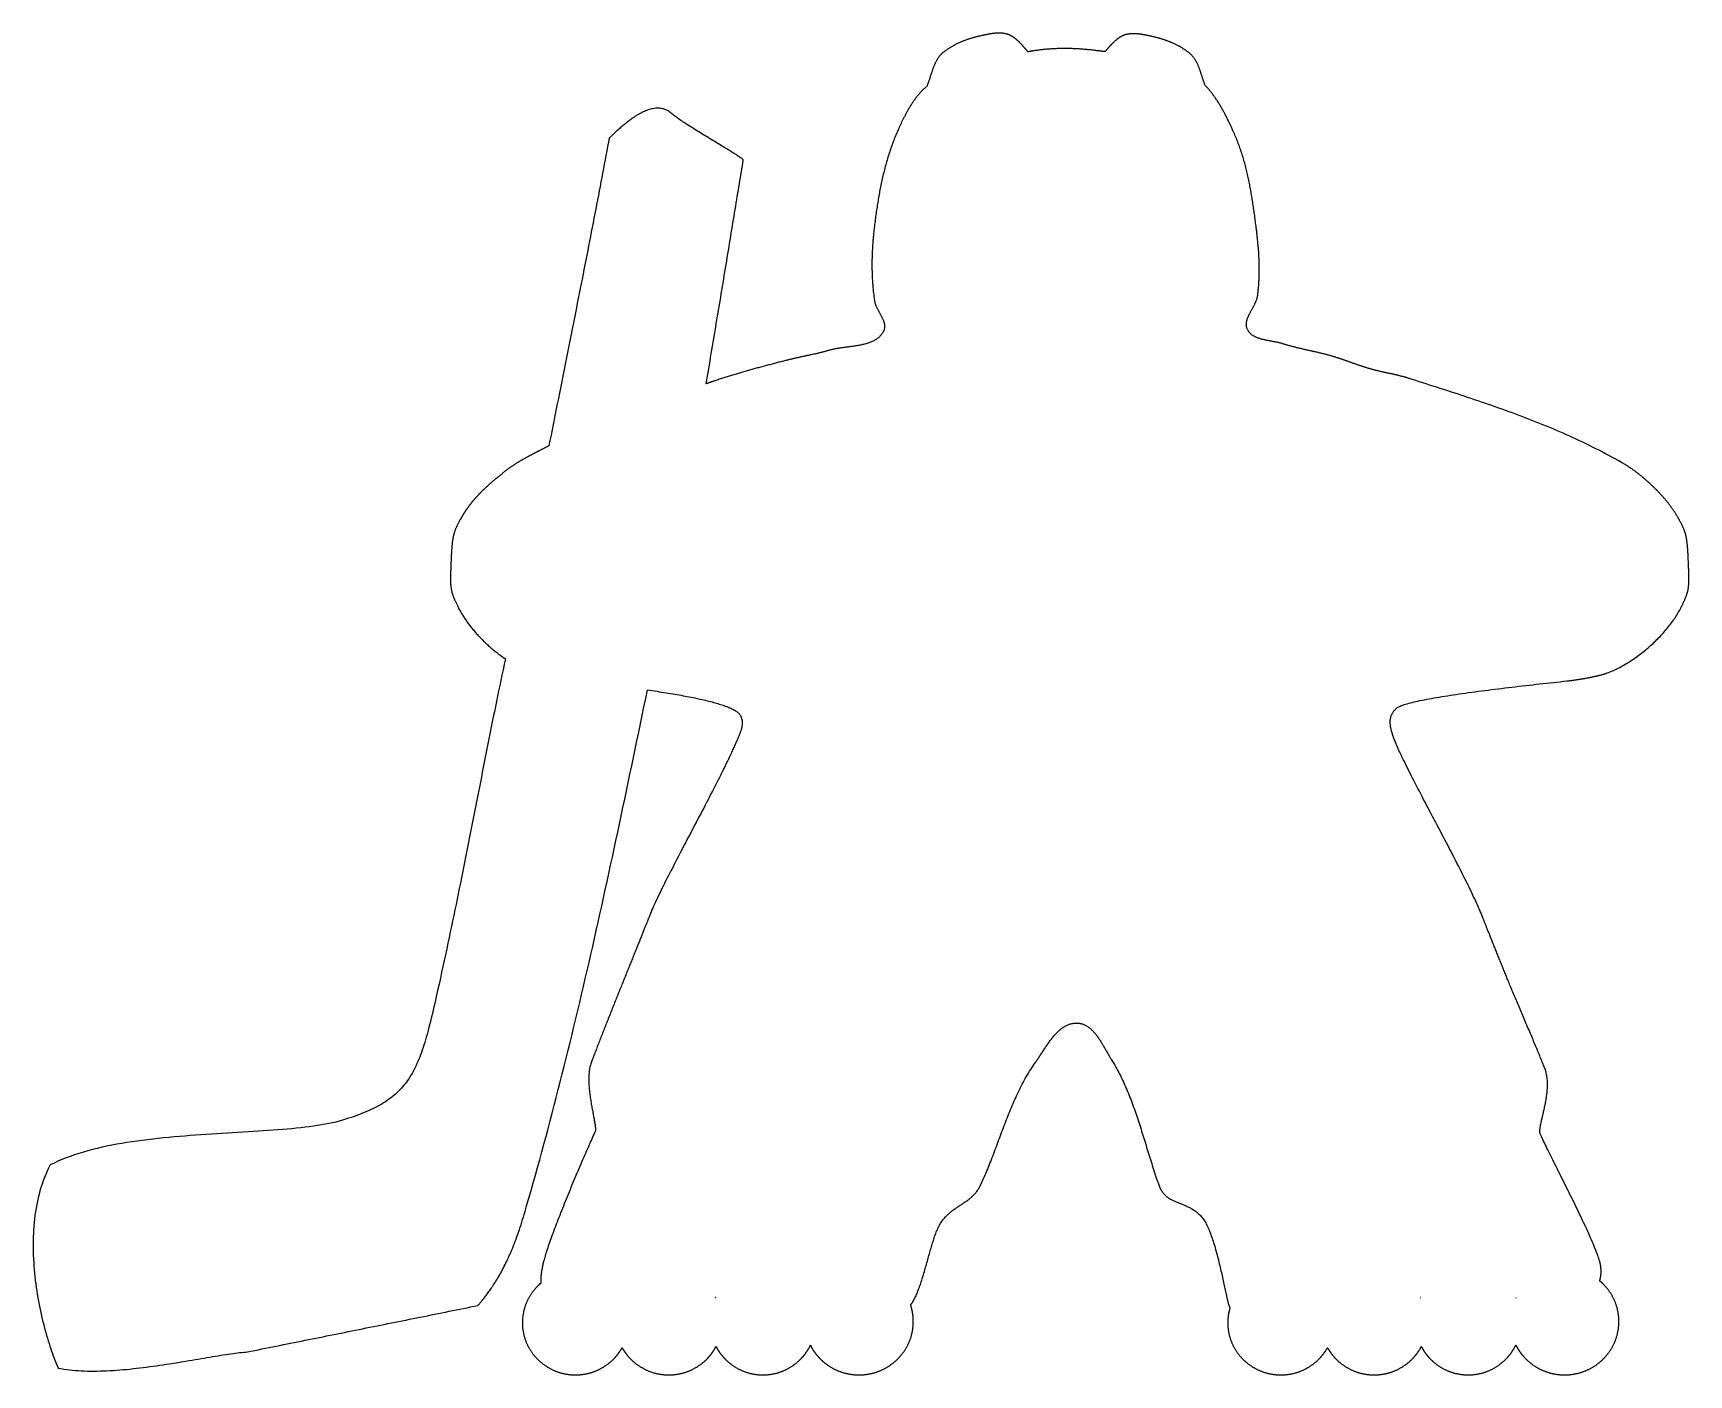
# Model space of a CAD drawing. Extents: x 0 to 225, y 0 to 183.
import ezdxf

# ---------------------------------------------------------------- set-up
doc = ezdxf.new("R2010")
doc.units = 0
doc.layers.get('0').update_dxf_attribs({"linetype": 'CONTINUOUS'})

msp = doc.modelspace()

# ---------------------------------------------------------------- linework, layer by layer
at = {"color": 7}
for points in [[(131.57078, 182.712216), (131.533498, 182.712476), (131.496173, 182.712469), (131.458803, 182.712197), (131.421397, 182.711667), (131.38395, 182.710883), (131.346469, 182.709849), (131.308951, 182.708569), (131.271404, 182.707047), (131.233828, 182.70529), (131.196223, 182.7033), (131.158594, 182.701083), (131.120941, 182.698642), (131.083267, 182.695982), (131.045574, 182.693109), (131.007863, 182.690025), (130.970139, 182.686736), (130.932402, 182.683246), (130.894656, 182.67956), (130.8569, 182.675682), (130.819136, 182.671616), (130.781369, 182.667367), (130.7436, 182.662939), (130.705831, 182.658338), (130.668064, 182.653566), (130.630303, 182.648629), (130.592547, 182.643532), (130.554799, 182.638278), (130.517061, 182.632873), (130.479337, 182.62732), (130.441629, 182.621624), (130.403933, 182.61579), (130.366259, 182.609821), (130.328607, 182.603723), (130.290977, 182.5975), (130.253372, 182.591157), (130.215796, 182.584697), (130.178249, 182.578125), (130.140734, 182.571447), (130.10325, 182.564665), (130.065804, 182.557785), (130.028397, 182.550811), (129.991027, 182.543748), (129.953703, 182.5366), (129.91642, 182.529372), (129.879185, 182.522067), (129.841998, 182.514691), (129.804861, 182.507248), (129.767777, 182.499742), (129.730749, 182.492178), (129.693776, 182.48456), (129.656864, 182.476893), (129.620013, 182.469181), (129.583225, 182.461429), (129.546501, 182.453641), (129.509845, 182.445822), (129.473259, 182.437975), (129.436744, 182.430106), (129.400305, 182.422219), (129.363938, 182.414319), (129.327653, 182.406409), (129.291445, 182.398495), (129.255322, 182.39058), (129.219283, 182.38267), (129.183328, 182.374769), (129.09572, 182.355332), (129.008177, 182.335554), (128.920703, 182.315428), (128.833309, 182.294944), (128.745996, 182.274093), (128.658771, 182.252867), (128.571636, 182.231256), (128.484598, 182.209252), (128.397661, 182.186846), (128.310833, 182.164029), (128.224113, 182.140792), (128.137515, 182.117126), (128.051036, 182.093023), (127.964684, 182.068473), (127.878467, 182.043468), (127.792385, 182.017999), (127.706443, 181.992058), (127.620652, 181.965634), (127.535011, 181.93872), (127.449527, 181.911306), (127.364207, 181.883384), (127.279053, 181.854945), (127.194075, 181.825979), (127.10927, 181.796479), (127.024651, 181.766435), (126.940217, 181.735838), (126.855977, 181.70468), (126.771934, 181.672952), (126.688093, 181.640644), (126.604461, 181.607748), (126.521043, 181.574256), (126.43784, 181.540158), (126.354861, 181.505445), (126.27211, 181.470108), (126.189594, 181.43414), (126.107314, 181.39753), (126.025278, 181.36027), (125.94349, 181.322351), (125.861953, 181.283765), (125.780676, 181.244502), (125.699663, 181.204554), (125.618917, 181.163911), (125.538444, 181.122565), (125.458252, 181.080507), (125.37834, 181.037729), (125.298719, 180.99422), (125.219389, 180.949973), (125.14036, 180.904979), (125.061633, 180.859229), (124.983216, 180.812713), (124.905111, 180.765423), (124.827326, 180.717351), (124.749864, 180.668487), (124.672733, 180.618822), (124.595935, 180.568349), (124.519473, 180.517056), (124.443358, 180.464937), (124.367592, 180.411982), (124.292177, 180.358182), (124.217126, 180.303528), (124.142436, 180.248012), (124.068115, 180.191625), (123.994169, 180.134357), (123.920602, 180.0762), (123.859708, 180.026297), (123.800343, 179.975119), (123.742482, 179.922694), (123.686083, 179.869049), (123.631113, 179.814214), (123.577543, 179.758214), (123.525336, 179.701078), (123.474454, 179.642833), (123.424868, 179.583507), (123.376544, 179.523128), (123.329446, 179.461723), (123.283541, 179.399321), (123.238794, 179.335947), (123.195173, 179.271631), (123.152641, 179.206399), (123.111167, 179.14028), (123.070715, 179.073302), (123.03125, 179.005491), (122.992743, 178.936875), (122.955153, 178.867482), (122.918453, 178.79734), (122.882602, 178.726477), (122.847574, 178.654919), (122.813326, 178.582695), (122.779832, 178.509832), (122.747053, 178.436358), (122.714956, 178.3623), (122.683508, 178.287687), (122.652676, 178.212546), (122.622424, 178.136904), (122.592716, 178.060789), (122.563522, 177.984228), (122.534807, 177.90725), (122.506539, 177.829883), (122.478678, 177.752152), (122.451193, 177.674087), (122.424052, 177.595715), (122.397221, 177.517064), (122.370662, 177.43816), (122.344336, 177.359033), (122.318222, 177.279709), (122.292293, 177.200216), (122.266496, 177.120582), (122.240805, 177.040835), (122.215167, 176.961001), (122.189581, 176.881109), (122.163996, 176.801187), (122.138384, 176.721261), (122.112693, 176.64136), (122.086923, 176.561511), (122.060994, 176.481743), (122.034906, 176.402081), (122.008606, 176.322555), (121.982084, 176.243192), (121.955293, 176.164019), (121.928197, 176.085065), (121.900765, 176.006355), (121.872962, 175.92792), (121.844752, 175.849785), (121.816101, 175.77198), (121.786978, 175.69453), (121.757347, 175.617465), (121.727174, 175.540811), (121.696427, 175.464596), (121.6122, 175.396141), (121.528769, 175.326015), (121.446134, 175.254265), (121.364293, 175.18094), (121.283246, 175.106088), (121.20299, 175.029759), (121.123525, 174.951999), (121.044848, 174.872859), (120.966963, 174.792386), (120.889866, 174.710629), (120.813555, 174.627636), (120.738032, 174.543457), (120.663293, 174.458138), (120.589336, 174.37173), (120.516163, 174.28428), (120.443773, 174.195837), (120.372164, 174.106449), (120.301335, 174.016165), (120.231284, 173.925033), (120.16201, 173.833102), (120.093515, 173.740421), (120.025795, 173.647037), (119.95885, 173.553), (119.892678, 173.458358), (119.827281, 173.363159), (119.762654, 173.267452), (119.698799, 173.171285), (119.635712, 173.074707), (119.573395, 172.977766), (119.511847, 172.880511), (119.451064, 172.782991), (119.391046, 172.685253), (119.331796, 172.587346), (119.273307, 172.48932), (119.21558, 172.391221), (119.158618, 172.2931), (119.102415, 172.195003), (119.046969, 172.096981), (118.992285, 171.999081), (118.938357, 171.901351), (118.885187, 171.803841), (118.832773, 171.706598), (118.78111, 171.609672), (118.730204, 171.513111), (118.68005, 171.416963), (118.630647, 171.321276), (118.581995, 171.2261), (118.534093, 171.131482), (118.486939, 171.037472), (118.440531, 170.944117), (118.394872, 170.851467), (118.349956, 170.75957), (118.305786, 170.668473), (118.262358, 170.578227), (118.219672, 170.488878), (118.177731, 170.400476), (118.136527, 170.31307), (118.096064, 170.226707), (118.05634, 170.141436), (118.017351, 170.057306), (117.9791, 169.974365), (117.941582, 169.892662), (117.904802, 169.812245), (117.868753, 169.733162), (117.77735, 169.530295), (117.687614, 169.32704), (117.599523, 169.123402), (117.51306, 168.919387), (117.4282, 168.715002), (117.344928, 168.510252), (117.26322, 168.305142), (117.183056, 168.099678), (117.104417, 167.893866), (117.02728, 167.687712), (116.951628, 167.481222), (116.877439, 167.2744), (116.804691, 167.067254), (116.733368, 166.859788), (116.663444, 166.652008), (116.594903, 166.443921), (116.527726, 166.235531), (116.461887, 166.026845), (116.397368, 165.817868), (116.334148, 165.608606), (116.272209, 165.399065), (116.211533, 165.18925), (116.152091, 164.979167), (116.09387, 164.768822), (116.036847, 164.558221), (115.981001, 164.347369), (115.926314, 164.136272), (115.872763, 163.924936), (115.82033, 163.713367), (115.768993, 163.50157), (115.71873, 163.28955), (115.669526, 163.077315), (115.621356, 162.864869), (115.574199, 162.652217), (115.528037, 162.439367), (115.482852, 162.226323), (115.438618, 162.013092), (115.395319, 161.799679), (115.352933, 161.586089), (115.311439, 161.372329), (115.27082, 161.158404), (115.23105, 160.944321), (115.192111, 160.730083), (115.153985, 160.515698), (115.11665, 160.301172), (115.080084, 160.086509), (115.04427, 159.871716), (115.009187, 159.656798), (114.974809, 159.441761), (114.941122, 159.226611), (114.908105, 159.011353), (114.875736, 158.795994), (114.843994, 158.580538), (114.81286, 158.364992), (114.782314, 158.149361), (114.752334, 157.933652), (114.722899, 157.71787), (114.693991, 157.502019), (114.665591, 157.286108), (114.637674, 157.07014), (114.610224, 156.854122), (114.583215, 156.63806), (114.556633, 156.421958), (114.530465, 156.205824), (114.512288, 156.052405), (114.494614, 155.89887), (114.477443, 155.745227), (114.460774, 155.591475), (114.444634, 155.437619), (114.428998, 155.283666), (114.41389, 155.129618), (114.399311, 154.97548), (114.385262, 154.821251), (114.371768, 154.666941), (114.358804, 154.512551), (114.346395, 154.358088), (114.334541, 154.20355), (114.323217, 154.048946), (114.312475, 153.894281), (114.302289, 153.739553), (114.292658, 153.584771), (114.283609, 153.429937), (114.275116, 153.275055), (114.267205, 153.120131), (114.259902, 152.965165), (114.253182, 152.810164), (114.247044, 152.655131), (114.241514, 152.500072), (114.236566, 152.344987), (114.232227, 152.189883), (114.228496, 152.034763), (114.225374, 151.87963), (114.222993, 151.724489), (114.221141, 151.569345), (114.219818, 151.414199), (114.219289, 151.259057), (114.219302, 151.103922), (114.219831, 150.948802), (114.221154, 150.793692), (114.223006, 150.638607), (114.225652, 150.483543), (114.228906, 150.328507), (114.232796, 150.173501), (114.237373, 150.018532), (114.242612, 149.8636), (114.248512, 149.708713), (114.2551, 149.553873), (114.26235, 149.399084), (114.270287, 149.244351), (114.278913, 149.089675), (114.288252, 148.935063), (114.29828, 148.780517), (114.308996, 148.626043), (114.320426, 148.471643), (114.33257, 148.317325), (114.345429, 148.163086), (114.359002, 148.008934), (114.37329, 147.854873), (114.388318, 147.700906), (114.404061, 147.547041), (114.420544, 147.393275), (114.437769, 147.239616), (114.455734, 147.086068), (114.47444, 146.932633), (114.493913, 146.779318), (114.514127, 146.626124), (114.535109, 146.473057), (114.556857, 146.32012), (114.567732, 146.25231), (114.580696, 146.184484), (114.595672, 146.116642), (114.612552, 146.048792), (114.631232, 145.980937), (114.651658, 145.91308), (114.673724, 145.845225), (114.697351, 145.777378), (114.722434, 145.709538), (114.748895, 145.641718), (114.77665, 145.573913), (114.805606, 145.506129), (114.835678, 145.438375), (114.86678, 145.370652), (114.898818, 145.302961), (114.931711, 145.23531), (114.965366, 145.167704), (114.999699, 145.100142), (115.034618, 145.032631), (115.070038, 144.965176), (115.105871, 144.897778), (115.142026, 144.830444), (115.178419, 144.763179), (115.214961, 144.695983), (115.251563, 144.628861), (115.288137, 144.561821), (115.324596, 144.494863), (115.360855, 144.427989), (115.39682, 144.361211), (115.432406, 144.294526), (115.467527, 144.227938), (115.502092, 144.161456), (115.536014, 144.09508), (115.569209, 144.028818), (115.601583, 143.962667), (115.63305, 143.896637), (115.663525, 143.830732), (115.692917, 143.764954), (115.721138, 143.699306), (115.748102, 143.633795), (115.773713, 143.568422), (115.797896, 143.503194), (115.820571, 143.438112), (115.841632, 143.373183), (115.860999, 143.308408), (115.878568, 143.243794), (115.894257, 143.179344), (115.907989, 143.115061), (115.919684, 143.05095), (115.929235, 142.987013), (115.936564, 142.923259), (115.941591, 142.859685), (115.944237, 142.796301), (115.944362, 142.733108), (115.94198, 142.670114), (115.936874, 142.607317), (115.929016, 142.544725), (115.9183, 142.482339), (115.904674, 142.420167), (115.888032, 142.35821), (115.868267, 142.296474), (115.845328, 142.234961), (115.819108, 142.173679), (115.789514, 142.112626), (115.73134, 142.005001), (115.669563, 141.901398), (115.604266, 141.801722), (115.535535, 141.705887), (115.463455, 141.613796), (115.38811, 141.525359), (115.309584, 141.440486), (115.227965, 141.359082), (115.143338, 141.281056), (115.055785, 141.20632), (114.965393, 141.134776), (114.872249, 141.066334), (114.776433, 141.000905), (114.678034, 140.938394), (114.577135, 140.878712), (114.473823, 140.821766), (114.36818, 140.76746), (114.260294, 140.715711), (114.150248, 140.666419), (114.038129, 140.619495), (113.924022, 140.574846), (113.808007, 140.532383), (113.690175, 140.492013), (113.57061, 140.453646), (113.449396, 140.417184), (113.326616, 140.382542), (113.202358, 140.349622), (113.076704, 140.318338), (112.949744, 140.288594), (112.821559, 140.260302), (112.692233, 140.233365), (112.561854, 140.2077), (112.430507, 140.1832), (112.298276, 140.159784), (112.165244, 140.137347), (112.0315, 140.115837), (111.897126, 140.09512), (111.762209, 140.075117), (111.626833, 140.05575), (111.49108, 140.036885), (111.355042, 140.01847), (111.218797, 140.000399), (111.082436, 139.982592), (110.946038, 139.964945), (110.809693, 139.947376), (110.673483, 139.929782), (110.537495, 139.912081), (110.401814, 139.894169), (110.266522, 139.875965), (110.131709, 139.857365), (109.997454, 139.838289), (109.863848, 139.818657), (109.730971, 139.798363), (109.598912, 139.777302), (109.467753, 139.755395), (109.337581, 139.732561), (109.20848, 139.708696), (109.080535, 139.683693), (108.953832, 139.657472), (108.828454, 139.629958), (108.704488, 139.601045), (108.582018, 139.570642), (108.461127, 139.538659), (108.341906, 139.505001), (108.251334, 139.478781), (108.160667, 139.452931), (108.069909, 139.427425), (107.979062, 139.402263), (107.888127, 139.377419), (107.797111, 139.352892), (107.706012, 139.328683), (107.614834, 139.304764), (107.523582, 139.281137), (107.432258, 139.257801), (107.340863, 139.234729), (107.249399, 139.211922), (107.157872, 139.189353), (107.066284, 139.167022), (106.974635, 139.14493), (106.882927, 139.123049), (106.791167, 139.101353), (106.699357, 139.079869), (106.607496, 139.05857), (106.515591, 139.037456), (106.42364, 139.016501), (106.33165, 138.995705), (106.239622, 138.975041), (106.147558, 138.954509), (106.055462, 138.93411), (105.963334, 138.913816), (105.871182, 138.893628), (105.779004, 138.87352), (105.686802, 138.853518), (105.594584, 138.833568), (105.502348, 138.813671), (105.410098, 138.793828), (105.317835, 138.774037), (105.225567, 138.754272), (105.133291, 138.734534), (105.041012, 138.714796), (104.948733, 138.695059), (104.856457, 138.675321), (104.764184, 138.655556), (104.671918, 138.635765), (104.579666, 138.615922), (104.487424, 138.596025), (104.395199, 138.576075), (104.302991, 138.556046), (104.210805, 138.535938), (104.11864, 138.515724), (104.026504, 138.495404), (103.934398, 138.474978), (103.842323, 138.45442), (103.750279, 138.43373), (103.658276, 138.412907), (103.566312, 138.391925), (103.47439, 138.370759), (103.382511, 138.349433), (103.290682, 138.327923), (103.198904, 138.3062), (103.107178, 138.284293), (103.015508, 138.262147), (102.923898, 138.23979), (102.832347, 138.217195), (102.74086, 138.194335), (102.649441, 138.17121), (102.558091, 138.147821), (102.466812, 138.124167), (102.312867, 138.084014), (102.158906, 138.043879), (102.004929, 138.003763), (101.850939, 137.963652), (101.696941, 137.923544), (101.542935, 137.883431), (101.388923, 137.843304), (101.234909, 137.803159), (101.080895, 137.762987), (100.926881, 137.722784), (100.772875, 137.682538), (100.618875, 137.642247), (100.464885, 137.601903), (100.310905, 137.561499), (100.156939, 137.521028), (100.002991, 137.480483), (99.849062, 137.439859), (99.695153, 137.399148), (99.541272, 137.358341), (99.387414, 137.317431), (99.233585, 137.276418), (99.079788, 137.235286), (98.926023, 137.194035), (98.772295, 137.152654), (98.618606, 137.111141), (98.464957, 137.069482), (98.311351, 137.027678), (98.157792, 136.985715), (98.004278, 136.943594), (97.850817, 136.9013), (97.697409, 136.858832), (97.544054, 136.816181), (97.390757, 136.77334), (97.237524, 136.7303), (97.084348, 136.687059), (96.931239, 136.643609), (96.778199, 136.599942), (96.625227, 136.55605), (96.472327, 136.511926), (96.319504, 136.467569), (96.166755, 136.422965), (96.014085, 136.37811), (95.8615, 136.332996), (95.708997, 136.28762), (95.556581, 136.241972), (95.404252, 136.196043), (95.252016, 136.149833), (95.099875, 136.103327), (94.94783, 136.056525), (94.795882, 136.009416), (94.644035, 135.961997), (94.492294, 135.914256), (94.340656, 135.866192), (94.189129, 135.817792), (94.037711, 135.769055), (93.886406, 135.71997), (93.735218, 135.670532), (93.584146, 135.620735), (93.433194, 135.57057), (93.282368, 135.520032), (93.131664, 135.469113), (92.981089, 135.417805), (92.830642, 135.366105), (92.68033, 135.314004), (92.66419, 135.308395), (92.64805, 135.302785), (92.631911, 135.297176), (92.615771, 135.291567), (92.599632, 135.285958), (92.583492, 135.280349), (92.567353, 135.27474), (92.551213, 135.26913), (92.535073, 135.263521), (92.518934, 135.257912), (92.502794, 135.252303), (92.486655, 135.246667), (92.470515, 135.241058), (92.454375, 135.235449), (92.438209, 135.229813), (92.42207, 135.224204), (92.405904, 135.218595), (92.389738, 135.212959), (92.373572, 135.20735), (92.357406, 135.201741), (92.34124, 135.196105), (92.325074, 135.190496), (92.308908, 135.184861), (92.292741, 135.179251), (92.276575, 135.173616), (92.260409, 135.16798), (92.244243, 135.162371), (92.228077, 135.156762), (92.211911, 135.151153), (92.195745, 135.145517), (92.179579, 135.139908), (92.163413, 135.134299), (92.147247, 135.128663), (92.131081, 135.123054), (92.114915, 135.117445), (92.098749, 135.111836), (92.082583, 135.1062), (92.066417, 135.100591), (92.050251, 135.094982), (92.034085, 135.089372), (92.017919, 135.083763), (92.001753, 135.078128), (91.985587, 135.072518), (91.969421, 135.066909), (91.953255, 135.0613), (91.937089, 135.055691), (91.920923, 135.050082), (91.904756, 135.044473), (91.88859, 135.038863), (91.872424, 135.033254), (91.856258, 135.027645), (91.840092, 135.022036), (91.823926, 135.016427), (91.80776, 135.010818), (91.791594, 135.005208), (91.775428, 134.999599), (91.759262, 134.99399), (91.743096, 134.988381), (91.72693, 134.982772), (91.710764, 134.977163), (91.694598, 134.971553), (91.678432, 134.965944), (91.662266, 134.960335), (91.646126, 134.954726), (91.733547, 135.4692), (91.820889, 135.983937), (91.908143, 136.498866), (91.995302, 137.013915), (92.082355, 137.529008), (92.169292, 138.044078), (92.256107, 138.559049), (92.34279, 139.073852), (92.42933, 139.588416), (92.515719, 140.102663), (92.601947, 140.616529), (92.688008, 141.129934), (92.773892, 141.642811), (92.859587, 142.155086), (92.945085, 142.66669), (93.030381, 143.177547), (93.115461, 143.687587), (93.200318, 144.196736), (93.284942, 144.704926), (93.369326, 145.212079), (93.453458, 145.718129), (93.537331, 146.223002), (93.620937, 146.726623), (93.704262, 147.228924), (93.787304, 147.729831), (93.870047, 148.229274), (93.952489, 148.727177), (94.034615, 149.22347), (94.116419, 149.718082), (94.19789, 150.21094), (94.279019, 150.701972), (94.359801, 151.191107), (94.440222, 151.678271), (94.520274, 152.163393), (94.59995, 152.6464), (94.679241, 153.127222), (94.758134, 153.605787), (94.836626, 154.082021), (94.914701, 154.55585), (94.992357, 155.027208), (95.069578, 155.496021), (95.14636, 155.962214), (95.222692, 156.425716), (95.298567, 156.886456), (95.373973, 157.344361), (95.448901, 157.799361), (95.523344, 158.251382), (95.597292, 158.700352), (95.670738, 159.1462), (95.743668, 159.588854), (95.816079, 160.02824), (95.887955, 160.464288), (95.959292, 160.896926), (96.030082, 161.32608), (96.100313, 161.75168), (96.169975, 162.173654), (96.23906, 162.591928), (96.307561, 163.006432), (96.375469, 163.417093), (96.442771, 163.823839), (96.509462, 164.226597), (96.575528, 164.625298), (96.640967, 165.019866), (96.705764, 165.410232), (96.698779, 165.431904), (96.680734, 165.459075), (96.651927, 165.491597), (96.612678, 165.529325), (96.563299, 165.572114), (96.504101, 165.619817), (96.435392, 165.67229), (96.35748, 165.729386), (96.27068, 165.790959), (96.175301, 165.856864), (96.071653, 165.926956), (95.960046, 166.001088), (95.840788, 166.079115), (95.714193, 166.160891), (95.58057, 166.24627), (95.44023, 166.335107), (95.293479, 166.427255), (95.140634, 166.52257), (94.981998, 166.620905), (94.817888, 166.722115), (94.648613, 166.826054), (94.474477, 166.932577), (94.295799, 167.041536), (94.112882, 167.152788), (93.926041, 167.266186), (93.735583, 167.381584), (93.541821, 167.498837), (93.345066, 167.617799), (93.145623, 167.738324), (92.94381, 167.860267), (92.73993, 167.983481), (92.534295, 168.107822), (92.327219, 168.233143), (92.119011, 168.359299), (91.909977, 168.486143), (91.700432, 168.613531), (91.490684, 168.741316), (91.281044, 168.869353), (91.071822, 168.997497), (90.863327, 169.1256), (90.655873, 169.253518), (90.449765, 169.381105), (90.245319, 169.508216), (90.042841, 169.634704), (89.842644, 169.760423), (89.645035, 169.885229), (89.450328, 170.008975), (89.258831, 170.131515), (89.070855, 170.252705), (88.886707, 170.372397), (88.706703, 170.490447), (88.531152, 170.606709), (88.360361, 170.721037), (88.194642, 170.833285), (88.034304, 170.943308), (87.879661, 171.050959), (87.731021, 171.156094), (87.588693, 171.258566), (87.452988, 171.35823), (87.324218, 171.45494), (87.20269, 171.54855), (87.088718, 171.638915), (86.98261, 171.725888), (86.884677, 171.809325), (86.744564, 171.924212), (86.601803, 172.027481), (86.456533, 172.119437), (86.308898, 172.200385), (86.159036, 172.270628), (86.007088, 172.330474), (85.853196, 172.380226), (85.697502, 172.420189), (85.540144, 172.450669), (85.381267, 172.47197), (85.221008, 172.484398), (85.059509, 172.488258), (84.896912, 172.483853), (84.73336, 172.471491), (84.56899, 172.451476), (84.403946, 172.424111), (84.238367, 172.389703), (84.072394, 172.348557), (83.906167, 172.300976), (83.739831, 172.247268), (83.573525, 172.187736), (83.407388, 172.122685), (83.241563, 172.052421), (83.076187, 171.977249), (82.911408, 171.897473), (82.747363, 171.813398), (82.584192, 171.72533), (82.42204, 171.633573), (82.261043, 171.538433), (82.101343, 171.440214), (81.943086, 171.339222), (81.786407, 171.235761), (81.631449, 171.130137), (81.478353, 171.022654), (81.32726, 170.913618), (81.17831, 170.803333), (81.031649, 170.692105), (80.887409, 170.580238), (80.74574, 170.468037), (80.606776, 170.355808), (80.470663, 170.243855), (80.337538, 170.132484), (80.207546, 170.021999), (80.080824, 169.912706), (79.957515, 169.804909), (79.837759, 169.698914), (79.721699, 169.595025), (79.609474, 169.493547), (79.501227, 169.394786), (79.397098, 169.299047), (79.297226, 169.206633), (79.201753, 169.117851), (79.110821, 169.033006), (79.024573, 168.952402), (78.943144, 168.876344), (78.86668, 168.805138), (78.795319, 168.739089), (78.729205, 168.6785), (78.668478, 168.623679), (78.613278, 168.574928), (78.563745, 168.532554), (78.52002, 168.496861), (78.482248, 168.468155), (78.450567, 168.446739), (78.340418, 167.854894), (78.229629, 167.261291), (78.118205, 166.665918), (78.006149, 166.068764), (77.893463, 165.469816), (77.78015, 164.869061), (77.666212, 164.266486), (77.551656, 163.66208), (77.436477, 163.05583), (77.320688, 162.447723), (77.204284, 161.837747), (77.08727, 161.22589), (76.969652, 160.612138), (76.851428, 159.99648), (76.732604, 159.378903), (76.613181, 158.759395), (76.493164, 158.137942), (76.372556, 157.514533), (76.251358, 156.889156), (76.129573, 156.261797), (76.007203, 155.632443), (75.884257, 155.001086), (75.760731, 154.367708), (75.636628, 153.732298), (75.511956, 153.094845), (75.386716, 152.455337), (75.260906, 151.813759), (75.134536, 151.170099), (75.007605, 150.524347), (74.880115, 149.87649), (74.752073, 149.226512), (74.62348, 148.574404), (74.494337, 147.920153), (74.364646, 147.263746), (74.234416, 146.605172), (74.103643, 145.944414), (73.972333, 145.281466), (73.840491, 144.616309), (73.708117, 143.948937), (73.575212, 143.279333), (73.441785, 142.607484), (73.307834, 141.933381), (73.173362, 141.257008), (73.038375, 140.578357), (72.902871, 139.897413), (72.766859, 139.21416), (72.630337, 138.528593), (72.493312, 137.840693), (72.355784, 137.15045), (72.217754, 136.457853), (72.079228, 135.762888), (71.940211, 135.065541), (71.800701, 134.365803), (71.660705, 133.663657), (71.520222, 132.959096), (71.379257, 132.252105), (71.237814, 131.54267), (71.095894, 130.830779), (70.953498, 130.11642), (70.810633, 129.399585), (70.667303, 128.680254), (70.523505, 127.958418), (70.379246, 127.234065), (70.23453, 126.507181), (70.174993, 126.477672), (70.115472, 126.448126), (70.055975, 126.418537), (69.996494, 126.388915), (69.937035, 126.35925), (69.877596, 126.329545), (69.818176, 126.2998), (69.758777, 126.270016), (69.699397, 126.24019), (69.640037, 126.210324), (69.580699, 126.180418), (69.521382, 126.15047), (69.462086, 126.120479), (69.402812, 126.090446), (69.343558, 126.060371), (69.284326, 126.030253), (69.225118, 126.000094), (69.165928, 125.969889), (69.106762, 125.939642), (69.047619, 125.909349), (68.988498, 125.879012), (68.929398, 125.848633), (68.870322, 125.818208), (68.81127, 125.787739), (68.752238, 125.757222), (68.693231, 125.726663), (68.634248, 125.696053), (68.575288, 125.665401), (68.516354, 125.634701), (68.457442, 125.603954), (68.398554, 125.573159), (68.33969, 125.542317), (68.280851, 125.511427), (68.222037, 125.480489), (68.163247, 125.449504), (68.104483, 125.418468), (68.045743, 125.387385), (67.987029, 125.356251), (67.928339, 125.325067), (67.869676, 125.293836), (67.811039, 125.262552), (67.752428, 125.23122), (67.693844, 125.199835), (67.635284, 125.1684), (67.576753, 125.136912), (67.518246, 125.105373), (67.459767, 125.073782), (67.401316, 125.042141), (67.342893, 125.010443), (67.284494, 124.978696), (67.226124, 124.946893), (67.167784, 124.91504), (67.10947, 124.883129), (67.051185, 124.851167), (66.992926, 124.81915), (66.934696, 124.787077), (66.876496, 124.754949), (66.818322, 124.722765), (66.76018, 124.690528), (66.702067, 124.658233), (66.64398, 124.625882), (66.585925, 124.593473), (66.5279, 124.561012), (66.469903, 124.528489), (66.405678, 124.492172), (66.341469, 124.455348), (66.277281, 124.418028), (66.213127, 124.380232), (66.149008, 124.341966), (66.084932, 124.303247), (66.020905, 124.264088), (65.956937, 124.224504), (65.893029, 124.184504), (65.829193, 124.144105), (65.765434, 124.103322), (65.701757, 124.062164), (65.638167, 124.020645), (65.574675, 123.978783), (65.511286, 123.936584), (65.448005, 123.894068), (65.384839, 123.851248), (65.321796, 123.808134), (65.258884, 123.76474), (65.196106, 123.721081), (65.133471, 123.677168), (65.070982, 123.633017), (65.008652, 123.588641), (64.94648, 123.544054), (64.88448, 123.499268), (64.822652, 123.454297), (64.761007, 123.409151), (64.699552, 123.363849), (64.63829, 123.318401), (64.57723, 123.272821), (64.516376, 123.227125), (64.455738, 123.181323), (64.395324, 123.135429), (64.335133, 123.089457), (64.275179, 123.04342), (64.215465, 122.997335), (64.156, 122.951207), (64.096789, 122.905059), (64.037837, 122.858899), (63.979152, 122.81274), (63.920743, 122.766597), (63.862614, 122.720485), (63.804771, 122.674416), (63.747224, 122.6284), (63.689973, 122.582455), (63.633032, 122.536595), (63.576404, 122.49083), (63.520098, 122.445173), (63.464115, 122.399641), (63.408467, 122.354244), (63.353159, 122.308997), (63.298197, 122.263915), (63.243587, 122.21901), (63.189337, 122.174293), (63.135454, 122.129782), (63.081942, 122.085485), (63.028811, 122.041422), (62.976067, 121.997601), (62.923714, 121.954038), (62.87176, 121.910744), (62.820211, 121.867733), (62.769075, 121.825021), (62.71836, 121.782622), (62.668068, 121.740545), (62.618125, 121.698651), (62.56845, 121.656789), (62.519041, 121.614956), (62.469898, 121.573154), (62.421019, 121.531379), (62.372401, 121.489633), (62.324049, 121.447911), (62.275955, 121.406218), (62.228121, 121.364549), (62.180547, 121.322903), (62.133229, 121.281279), (62.086167, 121.239678), (62.039362, 121.198099), (61.992812, 121.156541), (61.946515, 121.115002), (61.900467, 121.07348), (61.854673, 121.031975), (61.809127, 120.990489), (61.763833, 120.949018), (61.718785, 120.907563), (61.673983, 120.866119), (61.629428, 120.82469), (61.585115, 120.783272), (61.541049, 120.741868), (61.497223, 120.700471), (61.453638, 120.659085), (61.410294, 120.617707), (61.367188, 120.576336), (61.324321, 120.534971), (61.281691, 120.493614), (61.239297, 120.452263), (61.197135, 120.410914), (61.15521, 120.369567), (61.113517, 120.328223), (61.072054, 120.28688), (61.030821, 120.245538), (60.989819, 120.204195), (60.949044, 120.162851), (60.908496, 120.121502), (60.868174, 120.080153), (60.828076, 120.038798), (60.788203, 119.997439), (60.748553, 119.956071), (60.709122, 119.914698), (60.669913, 119.873317), (60.630924, 119.831928), (60.592155, 119.790529), (60.5536, 119.749119), (60.515262, 119.707699), (60.477141, 119.666265), (60.439231, 119.624818), (60.401536, 119.583355), (60.364052, 119.541879), (60.326778, 119.500387), (60.289715, 119.458877), (60.252859, 119.41735), (60.216211, 119.375803), (60.17977, 119.334237), (60.143533, 119.292652), (60.107499, 119.251044), (60.071669, 119.209412), (60.036043, 119.167758), (60.000616, 119.126081), (59.965389, 119.084377), (59.930361, 119.042647), (59.895531, 119.000893), (59.860897, 118.959108), (59.826459, 118.917298), (59.792216, 118.875457), (59.758167, 118.833584), (59.724311, 118.791682), (59.690646, 118.749748), (59.65717, 118.70778), (59.623883, 118.665777), (59.590787, 118.62374), (59.557875, 118.581669), (59.525149, 118.539561), (59.49261, 118.497412), (59.460252, 118.455227), (59.428078, 118.413005), (59.396085, 118.370738), (59.364274, 118.328434), (59.332641, 118.286084), (59.301187, 118.243693), (59.26991, 118.201256), (59.238809, 118.158775), (59.207882, 118.116248), (59.177132, 118.073674), (59.146551, 118.031053), (59.116143, 117.988383), (59.085906, 117.945664), (59.055839, 117.902894), (59.025941, 117.860074), (58.99621, 117.817198), (58.966642, 117.774272), (58.937242, 117.73129), (58.908008, 117.688253), (58.878933, 117.64516), (58.850022, 117.602012), (58.821272, 117.558803), (58.792681, 117.515538), (58.764249, 117.472213), (58.735976, 117.428824), (58.707859, 117.385377), (58.679895, 117.341866), (58.652087, 117.298292), (58.624433, 117.254654), (58.59693, 117.21095), (58.569577, 117.16718), (58.542375, 117.123344), (58.515321, 117.079439), (58.488416, 117.035465), (58.461659, 116.99142), (58.435044, 116.947306), (58.408575, 116.903121), (58.382249, 116.858861), (58.356055, 116.81453), (58.33002, 116.770123), (58.304118, 116.725641), (58.278347, 116.681082), (58.252709, 116.636447), (58.22723, 116.591732), (58.201883, 116.546939), (58.176668, 116.502068), (58.151585, 116.457112), (58.126635, 116.412078), (58.101817, 116.366958), (58.077132, 116.321757), (58.03533, 116.244647), (57.994632, 116.168918), (57.955024, 116.094483), (57.916485, 116.021262), (57.878996, 115.949171), (57.842542, 115.878122), (57.807106, 115.808034), (57.772668, 115.738819), (57.739214, 115.670398), (57.706723, 115.602686), (57.675179, 115.535595), (57.644564, 115.469042), (57.614862, 115.402946), (57.586054, 115.337221), (57.558122, 115.271782), (57.53105, 115.206546), (57.50483, 115.141427), (57.47943, 115.076345), (57.454824, 115.011212), (57.431011, 114.945945), (57.407966, 114.880458), (57.385688, 114.814672), (57.364151, 114.748497), (57.343328, 114.681851), (57.323194, 114.614652), (57.303747, 114.546816), (57.284961, 114.478254), (57.266837, 114.408886), (57.249348, 114.338625), (57.232468, 114.267389), (57.21617, 114.195094), (57.200453, 114.121657), (57.185319, 114.046991), (57.170714, 113.971013), (57.156638, 113.893639), (57.143065, 113.814782), (57.129995, 113.734365), (57.117401, 113.652296), (57.105256, 113.568495), (57.093535, 113.482878), (57.082238, 113.395359), (57.071363, 113.305856), (57.060859, 113.214284), (57.050726, 113.120558), (57.040936, 113.024594), (57.03149, 112.926306), (57.022362, 112.825616), (57.013525, 112.722434), (57.004979, 112.616677), (56.996698, 112.508264), (56.988654, 112.397108), (56.980849, 112.283125), (56.973229, 112.16623), (56.965821, 112.046342), (56.958571, 111.923374), (56.95148, 111.797242), (56.944548, 111.667863), (56.937722, 111.535153), (56.931002, 111.399028), (56.924387, 111.259402), (56.917825, 111.116194), (56.911317, 110.969315), (56.904861, 110.818686), (56.898405, 110.664219), (56.891526, 110.49624), (56.884938, 110.333138), (56.878641, 110.17479), (56.872688, 110.02107), (56.867078, 109.871864), (56.861813, 109.727041), (56.856945, 109.586487), (56.852473, 109.450073), (56.848425, 109.31768), (56.8448, 109.189188), (56.841625, 109.064474), (56.838927, 108.943414), (56.83681, 108.825886), (56.835223, 108.711771), (56.834164, 108.600943), (56.833635, 108.493284), (56.83359, 108.388668), (56.834119, 108.286975), (56.835178, 108.188084), (56.83703, 108.091871), (56.839411, 107.998214), (56.84248, 107.906994), (56.846237, 107.818083), (56.850682, 107.731366), (56.855842, 107.646715), (56.861742, 107.564012), (56.868383, 107.483134), (56.875791, 107.403957), (56.883993, 107.32636), (56.893015, 107.250221), (56.902858, 107.175421), (56.913547, 107.101832), (56.925109, 107.029339), (56.937545, 106.957811), (56.95088, 106.887136), (56.965141, 106.817185), (56.980328, 106.747838), (56.996494, 106.678972), (57.013639, 106.610469), (57.031763, 106.542201), (57.050892, 106.47405), (57.071054, 106.405893), (57.092273, 106.33761), (57.114551, 106.269072), (57.13794, 106.200167), (57.162414, 106.130764), (57.188026, 106.060744), (57.214775, 105.989987), (57.242689, 105.918369), (57.27178, 105.84577), (57.302072, 105.772065), (57.333581, 105.697135), (57.366326, 105.620856), (57.400325, 105.543106), (57.435599, 105.463762), (57.472165, 105.382705), (57.51004, 105.299811), (57.549243, 105.214956), (57.589796, 105.128022), (57.631714, 105.038886), (57.675018, 104.947423), (57.719725, 104.853514), (57.765852, 104.757036), (57.813422, 104.657868), (57.868809, 104.544288), (57.926105, 104.430207), (57.985274, 104.315664), (58.046295, 104.200684), (58.109136, 104.085299), (58.173768, 103.969544), (58.240168, 103.853445), (58.308306, 103.737036), (58.378153, 103.620347), (58.449684, 103.503411), (58.522867, 103.386257), (58.597678, 103.268919), (58.674085, 103.151426), (58.752065, 103.033808), (58.831588, 102.916097), (58.912625, 102.798329), (58.995151, 102.680526), (59.079135, 102.562728), (59.164551, 102.444959), (59.251371, 102.327257), (59.339567, 102.209647), (59.429113, 102.092164), (59.519976, 101.974837), (59.612136, 101.857698), (59.705557, 101.740778), (59.800215, 101.62411), (59.896084, 101.507723), (59.993133, 101.39165), (60.091336, 101.275919), (60.190663, 101.160563), (60.291091, 101.045615), (60.392585, 100.931103), (60.495124, 100.81706), (60.598677, 100.703517), (60.703214, 100.590502), (60.808711, 100.478052), (60.91514, 100.366197), (61.022473, 100.254963), (61.130677, 100.144386), (61.239733, 100.034494), (61.349607, 99.925321), (61.460272, 99.816898), (61.571701, 99.709252), (61.683866, 99.602421), (61.796737, 99.496432), (61.910291, 99.391313), (62.024498, 99.287101), (62.139327, 99.183827), (62.254757, 99.081518), (62.370753, 98.980209), (62.487291, 98.879926), (62.604343, 98.780707), (62.721879, 98.682579), (62.839875, 98.585572), (62.9583, 98.489721), (63.077127, 98.395056), (63.19633, 98.301605), (63.315876, 98.209403), (63.435743, 98.118479), (63.555901, 98.028867), (63.676321, 97.940595), (63.796976, 97.853692), (63.917841, 97.768197), (64.038882, 97.684134), (64.043089, 97.681223), (64.047296, 97.67834), (64.051503, 97.675456), (64.05571, 97.672572), (64.059917, 97.669688), (64.064123, 97.66683), (64.06833, 97.663973), (64.072537, 97.661115), (64.076744, 97.658258), (64.080924, 97.6554), (64.085105, 97.652569), (64.089285, 97.649738), (64.093466, 97.646907), (64.097646, 97.644076), (64.101827, 97.641245), (64.106007, 97.63844), (64.110187, 97.635636), (64.114368, 97.632831), (64.118548, 97.630027), (64.122729, 97.627222), (64.126883, 97.624417), (64.131037, 97.621639), (64.13519, 97.618861), (64.139344, 97.616083), (64.143498, 97.613305), (64.147652, 97.610527), (64.151806, 97.607749), (64.15596, 97.604971), (64.160114, 97.602192), (64.164268, 97.599414), (64.168422, 97.596636), (64.172576, 97.593858), (64.17673, 97.591106), (64.180884, 97.588355), (64.185038, 97.585603), (64.189192, 97.582851), (64.193346, 97.5801), (64.1975, 97.577348), (64.201654, 97.574596), (64.205808, 97.571845), (64.209962, 97.569093), (64.214116, 97.566341), (64.21827, 97.56359), (64.222424, 97.560838), (64.226578, 97.558086), (64.230732, 97.555335), (64.234885, 97.552583), (64.239039, 97.549831), (64.243193, 97.54708), (64.247347, 97.544328), (64.251501, 97.541576), (64.255655, 97.538825), (64.259809, 97.536073), (64.263963, 97.533295), (64.268117, 97.530517), (64.272271, 97.527739), (64.276425, 97.524961), (64.280579, 97.522182), (64.284733, 97.519404), (64.288887, 97.516626), (64.293041, 97.513848), (64.297195, 97.51107), (64.301349, 97.508292), (64.305503, 97.505487), (64.147869, 96.765612), (63.99217, 96.030858), (63.838328, 95.301013), (63.686267, 94.575862), (63.535909, 93.855187), (63.387176, 93.138777), (63.239994, 92.426413), (63.09428, 91.717886), (62.949963, 91.012972), (62.806961, 90.311464), (62.6652, 89.613144), (62.5246, 88.917795), (62.385088, 88.225203), (62.246581, 87.535156), (62.109006, 86.847436), (61.972285, 86.161829), (61.83634, 85.478119), (61.701093, 84.796092), (61.566467, 84.115531), (61.432387, 83.436223), (61.298775, 82.757954), (61.165549, 82.080506), (61.032641, 81.403665), (60.899966, 80.727216), (60.767449, 80.050946), (60.635012, 79.374636), (60.50258, 78.698076), (60.370077, 78.021047), (60.23742, 77.343332), (60.104536, 76.664724), (59.971347, 75.984999), (59.837775, 75.303948), (59.703745, 74.621352), (59.569175, 73.936999), (59.433994, 73.250673), (59.29812, 72.562158), (59.161479, 71.871241), (59.023991, 71.177705), (58.885579, 70.481337), (58.746168, 69.781919), (58.605679, 69.079236), (58.464035, 68.373076), (58.32116, 67.663223), (58.176975, 66.949462), (58.031401, 66.231576), (57.884367, 65.509351), (57.73579, 64.782575), (57.585594, 64.051026), (57.433705, 63.314497), (57.28004, 62.572767), (57.124529, 61.825623), (56.967086, 61.072852), (56.807642, 60.314233), (56.646114, 59.549558), (56.48243, 58.77861), (56.316507, 58.001171), (56.148272, 57.217029), (55.977647, 56.425967), (55.804551, 55.627769), (55.628913, 54.822224), (55.45065, 54.009114), (55.269688, 53.188226), (55.085951, 52.359342), (54.899359, 51.522248), (54.790763, 51.038471), (54.683403, 50.56475), (54.577099, 50.100949), (54.471668, 49.646924), (54.366935, 49.202532), (54.262716, 48.767634), (54.158835, 48.342089), (54.055108, 47.925751), (53.951359, 47.51848), (53.84741, 47.120137), (53.743077, 46.73058), (53.638183, 46.349665), (53.532545, 45.977251), (53.42599, 45.613197), (53.318333, 45.257362), (53.209394, 44.909601), (53.098996, 44.569778), (52.986961, 44.237748), (52.873103, 43.913368), (52.75725, 43.596498), (52.639217, 43.286996), (52.518826, 42.984723), (52.395898, 42.689536), (52.270253, 42.401288), (52.14171, 42.119845), (52.01009, 41.845062), (51.875216, 41.576799), (51.736905, 41.314911), (51.59498, 41.059258), (51.449261, 40.8097), (51.299565, 40.566093), (51.145718, 40.328299), (50.987534, 40.096172), (50.824839, 39.869572), (50.657448, 39.648359), (50.485188, 39.432388), (50.307875, 39.22152), (50.125328, 39.015613), (49.937371, 38.814527), (49.743823, 38.618117), (49.544504, 38.426241), (49.339235, 38.238762), (49.127836, 38.055533), (48.910129, 37.876418), (48.685932, 37.701269), (48.455064, 37.529952), (48.217349, 37.362317), (47.972607, 37.198228), (47.720657, 37.037543), (47.461321, 36.880116), (47.194414, 36.725811), (46.919764, 36.574486), (46.637189, 36.425993), (46.346504, 36.280197), (46.047538, 36.136955), (45.740106, 35.996122), (45.424026, 35.85756), (45.099126, 35.721125), (44.765219, 35.586677), (44.422131, 35.454076), (44.06968, 35.323176), (43.707685, 35.193837), (43.335969, 35.065921), (42.95435, 34.939281), (42.552157, 34.801703), (42.13143, 34.671576), (41.692711, 34.548597), (41.236538, 34.432469), (40.763452, 34.322884), (40.273991, 34.219546), (39.768693, 34.122147), (39.248101, 34.030392), (38.712754, 33.943974), (38.163188, 33.862594), (37.599945, 33.785947), (37.023567, 33.713736), (36.434588, 33.645654), (35.833553, 33.581405), (35.220995, 33.520683), (34.597462, 33.463187), (33.963486, 33.408616), (33.319609, 33.356668), (32.666371, 33.30704), (32.004312, 33.259431), (31.333972, 33.213539), (30.65589, 33.169065), (29.970603, 33.125703), (29.278651, 33.083155), (28.580577, 33.041115), (27.876918, 32.999285), (27.168216, 32.957359), (26.455006, 32.915041), (25.73783, 32.872025), (25.017228, 32.828009), (24.293738, 32.782694), (23.567901, 32.735778), (22.840256, 32.686957), (22.111342, 32.63593), (21.3817, 32.582394), (20.651867, 32.526051), (19.922385, 32.466596), (19.193792, 32.403726), (18.466627, 32.337144), (17.741432, 32.266545), (17.018744, 32.191628), (16.299103, 32.112089), (15.58305, 32.027629), (14.871123, 31.937946), (14.163862, 31.842738), (13.461806, 31.741702), (12.765495, 31.634537), (12.075468, 31.520941), (11.392266, 31.400611), (10.716426, 31.273249), (10.04849, 31.13855), (9.388996, 30.996214), (8.738485, 30.845936), (8.097494, 30.687419), (7.466564, 30.520359), (6.846235, 30.34445), (6.237046, 30.159398), (5.639536, 29.964895), (5.054245, 29.760642), (4.481713, 29.546337), (3.922478, 29.32168), (3.377081, 29.086364), (2.846061, 28.840093), (2.329957, 28.582561), (2.116127, 28.163876), (1.914017, 27.738447), (1.723414, 27.306584), (1.544105, 26.868587), (1.375879, 26.424765), (1.218523, 25.975423), (1.071825, 25.520866), (0.935571, 25.061398), (0.809551, 24.59733), (0.693551, 24.128962), (0.58736, 23.656601), (0.490764, 23.180555), (0.403551, 22.701125), (0.32551, 22.21862), (0.256428, 21.733345), (0.196092, 21.245604), (0.14429, 20.755707), (0.100809, 20.263952), (0.065438, 19.770653), (0.037964, 19.276109), (0.018174, 18.780627), (0.005857, 18.284514), (0.000799, 17.788077), (0.002789, 17.291618), (0.011614, 16.795445), (0.027062, 16.299864), (0.048921, 15.805175), (0.076977, 15.311693), (0.111019, 14.819716), (0.150834, 14.329552), (0.196211, 13.841507), (0.246936, 13.355883), (0.302797, 12.872991), (0.363582, 12.393135), (0.429078, 11.916618), (0.499074, 11.443749), (0.573357, 10.974831), (0.651714, 10.51017), (0.733933, 10.050073), (0.819802, 9.594844), (0.909108, 9.144787), (1.001639, 8.700211), (1.097183, 8.26142), (1.195527, 7.828721), (1.296459, 7.402416), (1.399766, 6.982814), (1.505237, 6.57022), (1.612659, 6.164936), (1.721819, 5.767273), (1.832505, 5.377534), (1.944505, 4.996023), (2.057606, 4.623048), (2.171596, 4.258915), (2.286263, 3.903926), (2.401395, 3.558388), (2.516778, 3.222608), (2.632201, 2.896893), (2.747451, 2.581544), (2.862316, 2.276871), (2.976583, 1.983175), (3.090041, 1.700767), (3.202476, 1.429948), (3.313677, 1.171024), (3.423431, 0.924302), (3.79274, 0.854746), (4.168991, 0.792315), (4.551897, 0.736824), (4.941175, 0.688088), (5.33654, 0.645921), (5.737706, 0.610144), (6.14439, 0.580564), (6.556306, 0.556989), (6.97317, 0.539262), (7.394698, 0.527171), (7.820603, 0.52053), (8.250602, 0.519207), (8.68441, 0.522937), (9.121742, 0.531589), (9.562314, 0.544951), (10.005841, 0.562863), (10.452037, 0.585114), (10.900619, 0.61152), (11.351301, 0.64192), (11.803799, 0.676115), (12.257828, 0.713919), (12.713104, 0.755152), (13.169341, 0.799623), (13.626255, 0.84715), (14.083562, 0.897548), (14.540975, 0.950634), (14.998212, 1.006217), (15.454987, 1.064119), (15.911015, 1.12415), (16.366012, 1.186129), (16.819692, 1.249867), (17.271772, 1.315182), (17.721966, 1.381886), (18.16999, 1.449797), (18.615559, 1.518728), (19.058388, 1.588499), (19.498193, 1.658918), (19.934688, 1.729802), (20.36759, 1.800967), (20.796613, 1.87223), (21.221472, 1.943403), (21.641884, 2.014304), (22.057563, 2.084744), (22.468224, 2.154541), (22.873583, 2.223507), (23.273355, 2.29146), (23.667255, 2.358214), (24.055, 2.423585), (24.436302, 2.487389), (24.81088, 2.549437), (25.178446, 2.609545), (25.538717, 2.667531), (25.891408, 2.723207), (26.236235, 2.776391), (26.572911, 2.826895), (26.901153, 2.874535), (27.220677, 2.919126), (27.531198, 2.960485), (27.832431, 2.998424), (28.124089, 3.032759), (28.405889, 3.063305), (28.677547, 3.08988), (28.938781, 3.11229), (29.189299, 3.130361), (29.679328, 3.229014), (30.169358, 3.327669), (30.659387, 3.426321), (31.14942, 3.524974), (31.639449, 3.623629), (32.129479, 3.722282), (32.619508, 3.820937), (33.109538, 3.919589), (33.599567, 4.018242), (34.089597, 4.116897), (34.579629, 4.21555), (35.069658, 4.314205), (35.559688, 4.412857), (36.049717, 4.51151), (36.539747, 4.610165), (37.029776, 4.708818), (37.519806, 4.80747), (38.009838, 4.906125), (38.499867, 5.004778), (38.989897, 5.10343), (39.479926, 5.202086), (39.969956, 5.300738), (40.459985, 5.399393), (40.950015, 5.498046), (41.440047, 5.596698), (41.930077, 5.695354), (42.420106, 5.794006), (42.910136, 5.892661), (43.400165, 5.991314), (43.890195, 6.089966), (44.380224, 6.188622), (44.870254, 6.287274), (45.360286, 6.385927), (45.850315, 6.484582), (46.340345, 6.583234), (46.830374, 6.681887), (47.320404, 6.780542), (47.810433, 6.879195), (48.300463, 6.97785), (48.790495, 7.076502), (49.280524, 7.175155), (49.770554, 7.27381), (50.260583, 7.372463), (50.750613, 7.471118), (51.240642, 7.56977), (51.730672, 7.668423), (52.220704, 7.767078), (52.710734, 7.865731), (53.200763, 7.964383), (53.690793, 8.063038), (54.180822, 8.161691), (54.670852, 8.260344), (55.160881, 8.358999), (55.650913, 8.457651), (56.140943, 8.556306), (56.630972, 8.654959), (57.121002, 8.753612), (57.611031, 8.852267), (58.101061, 8.950919), (58.59109, 9.049574), (59.081122, 9.148227), (59.571152, 9.24688), (60.061181, 9.345535), (60.551211, 9.444187), (60.619145, 9.520964), (60.689334, 9.600797), (60.761719, 9.683749), (60.836249, 9.769881), (60.912872, 9.85925), (60.99153, 9.951912), (61.07217, 10.047932), (61.154741, 10.147368), (61.239186, 10.250277), (61.325453, 10.356719), (61.413485, 10.466757), (61.503229, 10.580446), (61.594635, 10.697847), (61.687644, 10.81902), (61.782206, 10.944023), (61.878266, 11.072915), (61.975767, 11.205759), (62.074658, 11.34261), (62.174882, 11.483529), (62.276389, 11.628577), (62.379124, 11.77781), (62.483034, 11.931289), (62.588061, 12.089073), (62.694153, 12.251223), (62.801259, 12.4178), (62.90932, 12.588855), (63.018286, 12.764457), (63.128102, 12.944662), (63.238713, 13.129526), (63.350066, 13.319111), (63.462109, 13.513479), (63.574782, 13.712684), (63.688037, 13.916789), (63.801818, 14.125854), (63.916071, 14.339934), (64.030741, 14.559094), (64.145774, 14.783389), (64.261119, 15.012881), (64.376721, 15.247627), (64.492524, 15.487689), (64.608475, 15.733124), (64.724518, 15.983991), (64.840604, 16.240354), (64.956677, 16.502265), (65.072681, 16.769791), (65.188563, 17.042986), (65.30427, 17.321913), (65.419748, 17.606628), (65.534942, 17.897191), (65.6498, 18.193664), (65.764264, 18.496104), (65.878284, 18.804571), (65.991806, 19.119124), (66.104773, 19.439823), (66.217133, 19.766726), (66.328832, 20.099895), (66.439817, 20.439387), (66.550032, 20.785261), (66.659421, 21.13758), (66.767938, 21.496397), (66.87552, 21.861779), (66.98212, 22.23378), (67.087679, 22.61246), (67.192147, 22.997881), (67.495515, 24.04421), (67.796526, 25.091955), (68.095222, 26.141123), (68.391648, 27.191726), (68.685849, 28.243778), (68.977865, 29.297285), (69.267737, 30.352261), (69.555513, 31.408718), (69.841234, 32.466665), (70.124944, 33.526112), (70.406686, 34.587073), (70.686504, 35.649558), (70.964438, 36.713577), (71.240536, 37.779139), (71.514838, 38.846259), (71.787388, 39.914945), (72.058226, 40.985211), (72.327402, 42.057065), (72.594954, 43.130519), (72.860927, 44.205585), (73.125364, 45.282272), (73.388307, 46.360592), (73.649803, 47.440555), (73.909891, 48.522175), (74.168616, 49.605458), (74.426022, 50.690419), (74.682149, 51.777068), (74.937043, 52.865416), (75.190747, 53.955473), (75.443305, 55.047249), (75.69476, 56.140756), (75.945151, 57.23601), (76.194526, 58.333012), (76.442927, 59.431782), (76.690397, 60.532326), (76.936978, 61.634655), (77.182718, 62.738782), (77.427653, 63.844719), (77.671829, 64.952474), (77.915294, 66.062057), (78.158083, 67.173482), (78.400246, 68.286761), (78.641824, 69.401901), (78.882859, 70.518913), (79.123394, 71.637812), (79.363475, 72.758609), (79.603142, 73.88131), (79.842442, 75.005926), (80.081414, 76.132475), (80.320105, 77.260962), (80.558555, 78.3914), (80.796807, 79.523798), (81.034909, 80.65817), (81.272899, 81.794524), (81.510823, 82.932872), (81.748723, 84.073226), (81.986641, 85.215597), (82.224626, 86.359994), (82.462714, 87.506428), (82.70095, 88.654913), (82.939382, 89.805459), (83.178047, 90.958074), (83.416992, 92.112771), (83.65626, 93.269561), (83.984542, 93.222963), (84.309977, 93.176084), (84.632506, 93.128927), (84.952065, 93.081487), (85.268596, 93.03377), (85.582032, 92.985769), (85.892315, 92.937488), (86.199382, 92.888926), (86.503171, 92.840079), (86.803622, 92.790948), (87.100669, 92.741535), (87.394254, 92.691838), (87.684311, 92.641856), (87.970781, 92.591587), (88.253604, 92.541033), (88.532713, 92.490191), (88.808052, 92.439063), (89.079554, 92.387649), (89.347162, 92.335944), (89.610808, 92.283954), (89.870436, 92.231672), (90.125981, 92.179099), (90.377383, 92.126238), (90.624578, 92.073086), (90.867505, 92.019643), (91.106101, 91.965906), (91.340308, 91.911878), (91.570059, 91.857559), (91.795296, 91.802944), (92.015956, 91.748035), (92.231975, 91.692832), (92.443295, 91.637333), (92.64985, 91.581538), (92.851581, 91.525449), (93.048426, 91.469061), (93.240323, 91.412376), (93.427209, 91.355396), (93.609025, 91.298116), (93.785703, 91.240535), (93.957188, 91.182657), (94.123415, 91.124478), (94.284321, 91.066), (94.439846, 91.00722), (94.589928, 90.948136), (94.734504, 90.888753), (94.873511, 90.829065), (95.006893, 90.769076), (95.134581, 90.708783), (95.256517, 90.648186), (95.37264, 90.587281), (95.482884, 90.526073), (95.58719, 90.46456), (95.685499, 90.40274), (95.777743, 90.340613), (95.863862, 90.278177), (95.943798, 90.215433), (96.017485, 90.152383), (96.084861, 90.089023), (96.145869, 90.025351), (96.200439, 89.961372), (96.248516, 89.897081), (96.290037, 89.832478), (96.324939, 89.767565), (96.353159, 89.702337), (96.372712, 89.650355), (96.391444, 89.599282), (96.40933, 89.549035), (96.426343, 89.499518), (96.442482, 89.450642), (96.457696, 89.402318), (96.471983, 89.354453), (96.485292, 89.306955), (96.497622, 89.259737), (96.508946, 89.212707), (96.519238, 89.165773), (96.528472, 89.118844), (96.536621, 89.071833), (96.543659, 89.024647), (96.549559, 88.977194), (96.554322, 88.929384), (96.557894, 88.881126), (96.560275, 88.832332), (96.561333, 88.78291), (96.561225, 88.732769), (96.559902, 88.681816), (96.55723, 88.629965), (96.553208, 88.57712), (96.547837, 88.523195), (96.541116, 88.468098), (96.532994, 88.411737), (96.523442, 88.354021), (96.512436, 88.294862), (96.499974, 88.234167), (96.486004, 88.171844), (96.470526, 88.107807), (96.453513, 88.041963), (96.434913, 87.974219), (96.414725, 87.904488), (96.392923, 87.832678), (96.369481, 87.758698), (96.344372, 87.682455), (96.317586, 87.603863), (96.289088, 87.522829), (96.258854, 87.439261), (96.22686, 87.35307), (96.193081, 87.264165), (96.157494, 87.172455), (96.120074, 87.077851), (96.080797, 86.980259), (96.039638, 86.87959), (95.996577, 86.775755), (95.951585, 86.668662), (95.904637, 86.558217), (95.855713, 86.444335), (95.804789, 86.326923), (95.751838, 86.20589), (95.696834, 86.081147), (95.639758, 85.952599), (95.580584, 85.820159), (95.519285, 85.683737), (95.455841, 85.543238), (95.390224, 85.398577), (95.322411, 85.249659), (95.252381, 85.096394), (95.180105, 84.938692), (95.105564, 84.776462), (95.028726, 84.609616), (94.949576, 84.43806), (94.817377, 84.153676), (94.67981, 83.861393), (94.537072, 83.561498), (94.389361, 83.254288), (94.236871, 82.940045), (94.079801, 82.619063), (93.918349, 82.291631), (93.752715, 81.958039), (93.583091, 81.618576), (93.409675, 81.273533), (93.232666, 80.9232), (93.052262, 80.567868), (92.86866, 80.207823), (92.682055, 79.843356), (92.492647, 79.47476), (92.300631, 79.102322), (92.106208, 78.726333), (91.909569, 78.347082), (91.710917, 77.96486), (91.510448, 77.579957), (91.308357, 77.19266), (91.104842, 76.803262), (90.900102, 76.412052), (90.694333, 76.01932), (90.487733, 75.625353), (90.280498, 75.230447), (90.072826, 74.834887), (89.864914, 74.438961), (89.656962, 74.042965), (89.449161, 73.647185), (89.241715, 73.251914), (89.034818, 72.857436), (88.828666, 72.464048), (88.62346, 72.072033), (88.419395, 71.681686), (88.216666, 71.293293), (88.015474, 70.907147), (87.816015, 70.523538), (87.618488, 70.142752), (87.423088, 69.765084), (87.230011, 69.39082), (87.039458, 69.02025), (86.851622, 68.653667), (86.666705, 68.291357), (86.484899, 67.933614), (86.306406, 67.580723), (86.131421, 67.232979), (85.960143, 66.890666), (85.792768, 66.554079), (85.629491, 66.223506), (85.470513, 65.899238), (85.316028, 65.581563), (85.166237, 65.270771), (85.021335, 64.967151), (84.881519, 64.670997), (84.746986, 64.382596), (84.617936, 64.102236), (84.494563, 63.83021), (84.377067, 63.566806), (84.265643, 63.312317), (84.160487, 63.067027), (84.0618, 62.83123), (83.969778, 62.605218), (83.884619, 62.389275), (83.864484, 62.337372), (83.842815, 62.281746), (83.819664, 62.222466), (83.795058, 62.159599), (83.768996, 62.093201), (83.741527, 62.023349), (83.712674, 61.950099), (83.682462, 61.873518), (83.650915, 61.793672), (83.618059, 61.710627), (83.583923, 61.624447), (83.548532, 61.535198), (83.511911, 61.44294), (83.474086, 61.347746), (83.435084, 61.249675), (83.394931, 61.148792), (83.353653, 61.045166), (83.311278, 60.938861), (83.267828, 60.829938), (83.22333, 60.718466), (83.177814, 60.60451), (83.131303, 60.488133), (83.083823, 60.369399), (83.035399, 60.248376), (82.986062, 60.125127), (82.935834, 59.99972), (82.88474, 59.872218), (82.832808, 59.742683), (82.780066, 59.611182), (82.726538, 59.477785), (82.672251, 59.342548), (82.617228, 59.205544), (82.561499, 59.066834), (82.50509, 58.926483), (82.448024, 58.784558), (82.390329, 58.641119), (82.332031, 58.496239), (82.273156, 58.349977), (82.21373, 58.202398), (82.153781, 58.05357), (82.093332, 57.903556), (82.032409, 57.752423), (81.971041, 57.600235), (81.909253, 57.447055), (81.847071, 57.292948), (81.784518, 57.137984), (81.721627, 56.982224), (81.658418, 56.825731), (81.594918, 56.668574), (81.531156, 56.510819), (81.467156, 56.352524), (81.402941, 56.19376), (81.338544, 56.034592), (81.273989, 55.875083), (81.209298, 55.715298), (81.144502, 55.555302), (81.079623, 55.395163), (81.014689, 55.23494), (80.949726, 55.074703), (80.88476, 54.914516), (80.819818, 54.754443), (80.754926, 54.59455), (80.690109, 54.4349), (80.625394, 54.27556), (80.560238, 54.115061), (80.494105, 53.951959), (80.427034, 53.78634), (80.359062, 53.618301), (80.290225, 53.447936), (80.220558, 53.275335), (80.150102, 53.100596), (80.078892, 52.923809), (80.006965, 52.745067), (79.934356, 52.564466), (79.861106, 52.382096), (79.787247, 52.198052), (79.712817, 52.012428), (79.637856, 51.825315), (79.562399, 51.636807), (79.486482, 51.447), (79.410142, 51.255985), (79.333418, 51.063852), (79.256342, 50.870701), (79.178957, 50.676621), (79.101296, 50.481705), (79.023398, 50.286048), (78.945295, 50.089744), (78.867032, 49.892883), (78.788638, 49.695559), (78.710155, 49.497871), (78.631619, 49.299904), (78.553064, 49.101755), (78.47453, 48.903519), (78.396052, 48.705285), (78.317667, 48.507152), (78.239411, 48.309206), (78.161324, 48.111547), (78.083442, 47.914265), (78.0058, 47.717452), (77.928436, 47.521206), (77.851386, 47.325615), (77.774689, 47.130776), (77.698378, 46.936781), (77.622493, 46.743722), (77.54707, 46.551693), (77.472148, 46.360788), (77.397758, 46.1711), (77.323945, 45.98272), (77.250737, 45.795747), (77.178178, 45.610268), (77.106301, 45.42638), (77.035147, 45.244175), (76.964746, 45.063745), (76.89514, 44.885186), (76.826367, 44.708589), (76.758459, 44.534049), (76.691456, 44.36166), (76.625392, 44.191512), (76.560307, 44.0237), (76.496238, 43.858317), (76.433222, 43.695455), (76.371291, 43.53521), (76.310487, 43.377674), (76.250848, 43.222941), (76.192404, 43.071102), (76.135198, 42.922252), (76.079265, 42.776486), (76.024642, 42.633894), (75.972982, 42.490984), (75.925826, 42.344323), (75.883045, 42.194077), (75.844519, 42.040428), (75.810115, 41.883543), (75.779709, 41.7236), (75.753177, 41.56077), (75.730396, 41.395231), (75.711214, 41.227152), (75.695551, 41.05671), (75.683248, 40.884077), (75.674172, 40.709428), (75.668219, 40.532938), (75.665256, 40.354778), (75.665147, 40.175123), (75.667793, 39.994148), (75.673032, 39.812025), (75.680758, 39.628931), (75.690812, 39.445035), (75.703115, 39.260514), (75.717508, 39.075542), (75.733886, 38.890291), (75.752116, 38.704937), (75.772066, 38.519652), (75.793603, 38.33461), (75.816621, 38.149987), (75.840963, 37.965953), (75.866522, 37.782687), (75.893176, 37.600357), (75.920796, 37.419141), (75.949252, 37.239211), (75.978417, 37.060745), (76.008167, 36.88391), (76.038374, 36.708883), (76.068915, 36.535838), (76.099657, 36.364951), (76.130478, 36.196391), (76.161252, 36.030336), (76.191848, 35.866958), (76.222146, 35.70643), (76.252017, 35.548929), (76.28133, 35.394624), (76.309966, 35.243695), (76.337792, 35.096309), (76.364687, 34.952645), (76.390511, 34.812876), (76.41517, 34.677174), (76.438506, 34.545713), (76.460414, 34.418668), (76.480734, 34.296214), (76.49936, 34.178522), (76.516188, 34.065767), (76.531057, 33.958124), (76.543863, 33.855765), (76.554473, 33.758864), (76.562754, 33.667596), (76.568575, 33.582135), (76.57183, 33.502655), (76.572359, 33.429328), (76.569977, 33.362327), (76.564739, 33.30183), (76.556404, 33.248009), (76.544869, 33.201035), (76.529999, 33.161085), (76.432177, 32.9459), (76.331509, 32.723345), (76.228117, 32.493692), (76.122117, 32.257203), (76.013635, 32.014138), (75.902786, 31.76476), (75.789692, 31.509337), (75.674471, 31.248132), (75.557245, 30.981406), (75.438132, 30.709422), (75.317255, 30.432445), (75.194729, 30.150741), (75.070679, 29.864573), (74.945221, 29.574201), (74.818478, 29.279891), (74.690565, 28.981907), (74.561607, 28.680512), (74.431723, 28.375969), (74.301033, 28.068541), (74.169654, 27.758495), (74.037706, 27.446091), (73.905314, 27.131594), (73.772591, 26.815268), (73.639661, 26.497377), (73.506645, 26.178184), (73.37366, 25.85795), (73.240826, 25.536942), (73.108264, 25.215423), (72.976094, 24.893658), (72.844438, 24.571906), (72.713411, 24.250435), (72.583135, 23.929506), (72.45373, 23.609386), (72.325317, 23.290333), (72.198016, 22.972616), (72.071944, 22.656495), (71.947222, 22.342236), (71.823974, 22.030102), (71.702314, 21.720357), (71.582365, 21.413263), (71.464244, 21.109082), (71.348076, 20.808084), (71.233977, 20.510525), (71.122066, 20.216674), (71.012468, 19.926794), (70.905299, 19.641147), (70.800677, 19.359995), (70.698725, 19.083606), (70.599565, 18.812239), (70.503312, 18.546164), (70.410089, 18.285636), (70.320014, 18.030925), (70.233207, 17.782293), (70.149789, 17.540003), (70.069879, 17.304318), (69.9936, 17.075504), (69.921067, 16.853822), (69.852402, 16.639536), (69.787725, 16.432913), (69.727157, 16.234213), (69.670816, 16.0437), (69.618823, 15.861638), (69.571299, 15.68829), (69.528359, 15.523921), (69.513199, 15.463903), (69.498329, 15.404303), (69.483724, 15.345118), (69.46941, 15.286346), (69.455387, 15.227992), (69.441655, 15.170048), (69.428188, 15.112515), (69.415012, 15.055394), (69.402127, 14.99868), (69.389532, 14.942377), (69.377203, 14.886481), (69.365164, 14.83099), (69.353417, 14.775904), (69.34196, 14.721222), (69.330768, 14.666943), (69.319868, 14.613063), (69.309258, 14.559586), (69.298939, 14.50651), (69.288911, 14.453829), (69.279148, 14.401548), (69.269676, 14.34966), (69.260495, 14.29817), (69.251605, 14.247073), (69.24298, 14.196369), (69.234645, 14.146055), (69.226602, 14.096131), (69.21885, 14.046598), (69.211362, 13.997455), (69.204165, 13.948697), (69.19726, 13.900326), (69.190645, 13.852341), (69.184322, 13.804738), (69.178263, 13.75752), (69.172495, 13.710681), (69.167018, 13.664225), (69.161832, 13.618148), (69.156937, 13.572449), (69.152307, 13.527126), (69.147968, 13.482181), (69.14392, 13.437612), (69.140163, 13.393416), (69.136697, 13.349591), (69.133495, 13.306141), (69.130585, 13.263059), (69.127939, 13.220347), (69.125558, 13.178006), (69.123441, 13.13603), (69.121589, 13.094421), (69.120001, 13.053178), (69.118678, 13.012297), (69.117885, 12.971782), (69.117356, 12.931626), (69.117091, 12.891832), (69.117043, 12.852399), (69.117281, 12.813323), (69.117811, 12.774604), (69.118604, 12.736242), (69.119663, 12.698234), (69.120986, 12.660581), (69.122573, 12.623283), (69.124425, 12.586334), (69.126542, 12.549739), (69.129188, 12.513492), (69.131992, 12.477593), (69.125722, 12.472275), (69.119451, 12.46693), (69.11318, 12.461586), (69.10691, 12.456241), (69.100639, 12.450896), (69.094395, 12.445552), (69.088151, 12.440181), (69.081907, 12.43481), (69.075662, 12.429439), (69.069418, 12.424068), (69.063174, 12.418697), (69.056956, 12.413299), (69.050739, 12.407902), (69.044521, 12.402504), (69.038303, 12.397107), (69.032086, 12.391709), (69.025894, 12.386285), (69.019703, 12.380861), (69.013512, 12.375437), (69.007321, 12.370013), (69.001156, 12.364563), (68.994991, 12.359112), (68.988826, 12.353662), (68.982661, 12.348212), (68.976497, 12.342761), (68.970358, 12.337284), (68.96422, 12.331807), (68.958082, 12.326331), (68.951943, 12.320854), (68.945831, 12.31535), (68.93972, 12.309847), (68.933608, 12.304344), (68.927496, 12.29884), (68.921384, 12.293311), (68.915299, 12.287781), (68.909213, 12.282251), (68.903128, 12.276695), (68.897069, 12.271138), (68.89101, 12.265582), (68.884951, 12.260026), (68.878892, 12.254443), (68.872859, 12.248861), (68.866827, 12.243278), (68.860794, 12.237695), (68.854762, 12.232086), (68.848756, 12.226477), (68.84275, 12.220868), (68.836744, 12.215232), (68.830764, 12.209596), (68.824785, 12.203961), (68.818805, 12.198325), (68.812825, 12.192663), (68.806872, 12.187001), (68.800919, 12.181339), (68.794966, 12.17565), (68.789039, 12.169962), (68.783113, 12.164273), (68.777186, 12.158558), (68.771259, 12.152843), (68.765359, 12.147128), (68.759459, 12.141387), (68.753559, 12.135645), (68.747685, 12.129904), (68.741811, 12.124162), (68.680812, 12.063562), (68.62055, 12.002253), (68.561035, 11.94024), (68.502271, 11.877528), (68.444266, 11.814126), (68.387029, 11.750042), (68.330567, 11.685282), (68.274883, 11.619853), (68.219987, 11.55376), (68.165887, 11.487014), (68.11259, 11.419619), (68.060102, 11.351584), (68.008429, 11.282912), (67.957581, 11.213615), (67.907564, 11.143696), (67.858383, 11.073166), (67.810049, 11.002027), (67.762565, 10.930288), (67.715942, 10.857959), (67.670185, 10.785043), (67.625301, 10.711549), (67.581296, 10.637482), (67.538182, 10.562854), (67.49596, 10.487664), (67.45464, 10.411925), (67.41423, 10.335643), (67.374736, 10.258823), (67.336165, 10.181473), (67.298525, 10.1036), (67.261822, 10.025212), (67.226064, 9.946316), (67.191258, 9.866917), (67.15741, 9.787024), (67.124527, 9.706641), (67.092618, 9.625776), (67.061691, 9.544441), (67.031748, 9.462634), (67.002803, 9.38037), (66.974858, 9.29765), (66.94792, 9.214487), (66.921991, 9.130884), (66.897094, 9.046847), (66.873228, 8.962386), (66.850395, 8.877505), (66.82862, 8.792214), (66.807876, 8.706518), (66.788191, 8.620426), (66.769591, 8.533941), (66.752049, 8.447073), (66.735592, 8.35983), (66.72022, 8.272215), (66.705932, 8.184239), (66.692756, 8.095908), (66.680691, 8.007225), (66.669737, 7.918203), (66.659921, 7.828845), (66.651217, 7.739159), (66.64365, 7.649153), (66.63722, 7.558833), (66.631955, 7.468205), (66.627854, 7.377276), (66.624917, 7.286055), (66.623065, 7.194549), (66.622536, 7.102762), (66.623065, 7.010976), (66.624917, 6.91947), (66.627854, 6.828247), (66.631955, 6.737317), (66.63722, 6.646687), (66.64365, 6.556363), (66.651217, 6.466352), (66.659921, 6.376664), (66.669737, 6.287303), (66.680691, 6.198274), (66.692756, 6.109588), (66.705932, 6.021252), (66.72022, 5.93327), (66.735592, 5.845648), (66.752049, 5.758399), (66.769591, 5.671523), (66.788191, 5.585033), (66.807876, 5.498932), (66.82862, 5.413228), (66.850395, 5.327929), (66.873228, 5.243041), (66.897094, 5.15857), (66.921991, 5.074525), (66.94792, 4.990914), (66.974858, 4.907739), (67.002803, 4.825012), (67.031748, 4.742737), (67.061691, 4.660923), (67.092618, 4.579577), (67.124527, 4.498701), (67.15741, 4.41831), (67.191258, 4.338406), (67.226064, 4.258997), (67.261822, 4.180088), (67.298525, 4.101689), (67.336165, 4.023806), (67.374736, 3.946447), (67.41423, 3.869615), (67.45464, 3.793322), (67.49596, 3.717572), (67.538182, 3.642375), (67.581296, 3.567733), (67.625301, 3.493655), (67.670185, 3.420151), (67.715942, 3.347224), (67.762565, 3.274884), (67.810049, 3.203135), (67.858383, 3.131988), (67.907564, 3.061445), (67.957581, 2.991516), (68.008429, 2.922208), (68.060102, 2.853528), (68.11259, 2.785482), (68.165887, 2.718077), (68.219987, 2.651322), (68.274883, 2.585222), (68.330567, 2.519782), (68.387029, 2.455012), (68.444266, 2.390919), (68.502271, 2.327512), (68.561035, 2.264793), (68.62055, 2.202772), (68.680812, 2.141452), (68.741811, 2.080846), (68.803541, 2.020958), (68.865996, 1.961794), (68.929165, 1.903364), (68.993044, 1.845671), (69.057626, 1.788725), (69.122901, 1.73253), (69.188864, 1.677097), (69.25551, 1.622429), (69.322828, 1.568536), (69.390813, 1.515424), (69.459456, 1.4631), (69.528754, 1.41157), (69.598693, 1.360841), (69.669274, 1.310922), (69.740484, 1.261818), (69.812318, 1.213537), (69.884769, 1.166084), (69.957828, 1.11947), (70.031488, 1.073699), (70.105746, 1.028778), (70.180592, 0.984715), (70.256019, 0.941516), (70.332018, 0.899188), (70.408586, 0.857738), (70.485712, 0.817175), (70.563391, 0.777506), (70.641615, 0.738734), (70.720379, 0.70087), (70.799672, 0.663918), (70.879488, 0.627887), (70.959824, 0.592785), (71.040667, 0.558616), (71.122013, 0.525387), (71.203854, 0.493108), (71.286185, 0.461784), (71.368997, 0.431423), (71.452282, 0.402031), (71.536036, 0.373614), (71.620248, 0.346182), (71.704912, 0.319751), (71.790023, 0.294298), (71.875573, 0.26985), (71.961552, 0.246435), (72.047957, 0.224024), (72.13478, 0.202646), (72.222011, 0.1823), (72.309646, 0.162985), (72.397676, 0.144729), (72.486094, 0.127504), (72.574896, 0.111338), (72.664069, 0.096257), (72.753612, 0.082234), (72.843514, 0.069296), (72.933769, 0.057443), (73.024368, 0.046701), (73.115308, 0.037043), (73.206578, 0.028497), (73.298174, 0.021062), (73.390088, 0.014765), (73.482311, 0.009606), (73.574836, 0.005558), (73.66766, 0.002674), (73.760769, 0.000822), (73.854162, 0.000293), (73.947554, 0.000822), (74.040664, 0.002674), (74.133488, 0.005558), (74.226013, 0.009606), (74.318236, 0.014765), (74.410149, 0.021062), (74.501745, 0.028497), (74.593016, 0.037043), (74.683953, 0.046701), (74.774555, 0.057443), (74.864809, 0.069296), (74.954712, 0.082234), (75.044255, 0.096257), (75.133428, 0.111338), (75.22223, 0.127504), (75.310648, 0.144729), (75.398678, 0.162985), (75.486313, 0.1823), (75.573543, 0.202646), (75.660366, 0.224024), (75.746769, 0.246435), (75.83275, 0.26985), (75.918301, 0.294298), (76.003409, 0.319751), (76.088076, 0.346182), (76.172288, 0.373614), (76.256039, 0.402031), (76.339324, 0.431423), (76.422136, 0.461784), (76.504467, 0.493108), (76.58631, 0.525387), (76.667656, 0.558616), (76.7485, 0.592785), (76.828833, 0.627887), (76.908652, 0.663918), (76.987945, 0.70087), (77.066706, 0.738734), (77.14493, 0.777506), (77.222609, 0.817175), (77.299735, 0.857738), (77.376303, 0.899188), (77.452302, 0.941516), (77.527729, 0.984715), (77.602575, 1.028778), (77.676833, 1.073699), (77.750495, 1.11947), (77.823555, 1.166084), (77.896003, 1.213537), (77.967837, 1.261818), (78.039047, 1.310922), (78.109628, 1.360841), (78.179568, 1.41157), (78.248865, 1.4631), (78.317508, 1.515424), (78.385493, 1.568536), (78.452811, 1.622429), (78.519457, 1.677097), (78.58542, 1.73253), (78.650695, 1.788725), (78.715277, 1.845671), (78.779156, 1.903364), (78.842325, 1.961794), (78.90478, 2.020958), (78.96651, 2.080846), (78.98929, 2.103309), (79.011965, 2.125878), (79.034534, 2.148527), (79.056997, 2.171281), (79.079355, 2.194141), (79.101606, 2.21708), (79.123778, 2.240126), (79.145844, 2.263277), (79.167805, 2.286507), (79.189659, 2.309843), (79.211408, 2.333285), (79.233051, 2.356807), (79.254588, 2.380434), (79.276019, 2.404167), (79.297345, 2.42798), (79.318564, 2.451898), (79.339678, 2.475896), (79.360686, 2.499999), (79.381588, 2.524182), (79.402384, 2.548471), (79.423048, 2.572839), (79.443606, 2.597313), (79.464059, 2.621866), (79.484405, 2.646499), (79.504646, 2.671238), (79.524781, 2.696056), (79.544783, 2.720979), (79.56468, 2.745982), (79.584471, 2.771091), (79.604156, 2.79628), (79.623735, 2.821547), (79.643182, 2.846921), (79.662523, 2.872374), (79.681758, 2.897906), (79.700861, 2.923544), (79.719858, 2.949262), (79.738749, 2.975059), (79.757535, 3.000935), (79.776188, 3.026917), (79.794735, 3.052978), (79.81315, 3.079119), (79.831459, 3.105339), (79.849663, 3.131639), (79.867734, 3.158044), (79.885699, 3.184521), (79.903532, 3.211083), (79.921259, 3.237726), (79.938854, 3.264452), (79.956343, 3.29126), (79.973726, 3.318149), (79.990976, 3.345121), (80.008121, 3.372172), (80.025134, 3.399305), (80.042015, 3.42652), (80.058789, 3.453812), (80.075431, 3.481185), (80.091968, 3.508636), (80.108372, 3.536168), (80.12467, 3.563778), (80.140836, 3.591466), (80.15687, 3.619232), (80.172772, 3.647074), (80.188567, 3.674995), (80.204231, 3.702991), (80.219894, 3.67499), (80.23569, 3.647063), (80.251591, 3.619213), (80.267625, 3.591443), (80.283791, 3.563749), (80.300063, 3.536131), (80.316467, 3.508594), (80.332977, 3.481132), (80.349619, 3.453753), (80.366394, 3.426451), (80.383274, 3.399231), (80.400287, 3.37209), (80.417405, 3.345028), (80.434656, 3.318049), (80.452013, 3.291148), (80.469502, 3.26433), (80.487097, 3.237597), (80.504824, 3.210943), (80.522657, 3.184373), (80.540622, 3.157886), (80.558693, 3.13148), (80.57687, 3.105154), (80.595179, 3.078908), (80.613594, 3.052767), (80.632115, 3.026705), (80.650768, 3.000723), (80.669527, 2.974821), (80.688392, 2.949024), (80.707389, 2.923306), (80.726492, 2.897668), (80.7457, 2.872109), (80.765041, 2.846656), (80.784488, 2.821283), (80.804041, 2.795989), (80.8237, 2.7708), (80.84349, 2.745691), (80.863387, 2.720662), (80.88339, 2.695738), (80.903498, 2.670894), (80.923712, 2.646155), (80.944059, 2.621496), (80.964511, 2.596943), (80.985069, 2.572469), (81.005733, 2.548101), (81.026503, 2.523812), (81.047378, 2.499602), (81.06836, 2.475499), (81.089447, 2.451501), (81.110667, 2.427583), (81.131966, 2.40377), (81.153397, 2.380037), (81.174934, 2.35641), (81.196577, 2.332862), (81.218326, 2.30942), (81.24018, 2.286084), (81.262114, 2.262827), (81.284154, 2.239676), (81.306326, 2.216631), (81.328578, 2.193665), (81.350935, 2.170805), (81.373398, 2.148051), (81.395967, 2.125402), (81.418642, 2.102833), (81.441422, 2.08037), (81.503147, 2.02049), (81.565594, 1.961331), (81.628758, 1.902909), (81.692631, 1.845224), (81.757208, 1.788283), (81.822481, 1.732099), (81.888438, 1.676674), (81.955082, 1.622014), (82.022394, 1.568129), (82.090376, 1.515027), (82.159017, 1.462711), (82.228312, 1.411191), (82.298252, 1.360471), (82.368827, 1.310562), (82.440037, 1.261469), (82.511868, 1.213196), (82.584316, 1.165756), (82.657376, 1.119149), (82.731039, 1.07339), (82.805294, 1.028479), (82.880139, 0.984426), (82.955567, 0.941238), (83.031565, 0.898923), (83.108133, 0.857484), (83.185259, 0.816932), (83.262938, 0.777273), (83.341165, 0.738512), (83.419929, 0.700658), (83.499222, 0.663717), (83.579041, 0.627696), (83.659377, 0.592605), (83.740223, 0.558447), (83.821569, 0.525229), (83.903413, 0.49296), (83.985746, 0.461647), (84.06856, 0.431296), (84.151846, 0.401912), (84.235602, 0.373506), (84.319816, 0.346085), (84.404483, 0.319653), (84.489594, 0.294226), (84.575147, 0.269805), (84.661129, 0.24639), (84.747537, 0.223979), (84.83436, 0.202601), (84.921593, 0.182255), (85.009231, 0.16294), (85.097263, 0.144684), (85.185684, 0.127486), (85.274486, 0.111346), (85.363661, 0.096265), (85.453207, 0.082269), (85.54311, 0.06933), (85.633367, 0.057504), (85.723968, 0.046761), (85.814911, 0.037104), (85.906181, 0.028558), (85.997777, 0.02115), (86.089694, 0.014853), (86.181917, 0.009693), (86.274444, 0.005672), (86.367265, 0.002788), (86.460378, 0.000936), (86.55377, 0.000406), (86.647163, 0.000936), (86.740275, 0.002788), (86.833096, 0.005672), (86.925624, 0.009693), (87.017847, 0.014853), (87.10976, 0.02115), (87.201354, 0.028558), (87.292627, 0.037104), (87.383564, 0.046761), (87.474166, 0.057504), (87.56442, 0.06933), (87.654323, 0.082269), (87.743866, 0.096265), (87.833039, 0.111346), (87.921841, 0.127486), (88.010259, 0.144684), (88.098289, 0.16294), (88.185924, 0.182255), (88.273154, 0.202601), (88.359977, 0.223979), (88.446382, 0.24639), (88.532361, 0.269805), (88.617912, 0.294226), (88.70302, 0.319653), (88.787687, 0.346085), (88.871899, 0.373506), (88.95565, 0.401912), (89.038935, 0.431296), (89.121747, 0.461647), (89.204078, 0.49296), (89.285921, 0.525229), (89.367267, 0.558447), (89.448111, 0.592605), (89.528444, 0.627696), (89.60826, 0.663717), (89.687556, 0.700658), (89.766317, 0.738512), (89.844541, 0.777273), (89.92222, 0.816932), (89.999346, 0.857484), (90.075914, 0.898923), (90.151913, 0.941238), (90.227341, 0.984426), (90.302183, 1.028479), (90.376441, 1.07339), (90.450104, 1.119149), (90.523163, 1.165756), (90.595614, 1.213196), (90.667448, 1.261469), (90.738658, 1.310562), (90.809236, 1.360471), (90.879179, 1.411191), (90.948473, 1.462711), (91.017119, 1.515027), (91.085104, 1.568129), (91.152422, 1.622014), (91.219065, 1.676674), (91.285031, 1.732099), (91.350306, 1.788283), (91.414888, 1.845224), (91.478767, 1.902909), (91.541936, 1.961331), (91.604391, 2.02049), (91.666121, 2.08037), (91.690833, 2.104738), (91.715413, 2.129239), (91.73986, 2.153845), (91.764202, 2.178557), (91.788411, 2.203401), (91.812515, 2.228352), (91.836486, 2.253434), (91.860325, 2.278622), (91.884058, 2.303917), (91.907659, 2.329343), (91.931128, 2.354875), (91.954464, 2.380513), (91.977694, 2.406284), (92.000792, 2.43216), (92.023758, 2.458142), (92.046592, 2.48423), (92.069293, 2.510424), (92.091888, 2.536723), (92.114351, 2.563129), (92.136682, 2.589656), (92.158881, 2.616294), (92.180947, 2.643038), (92.202881, 2.669891), (92.224683, 2.696849), (92.246352, 2.723913), (92.267889, 2.751086), (92.289294, 2.778362), (92.310566, 2.805744), (92.331707, 2.833229), (92.352715, 2.860819), (92.37359, 2.888513), (92.394334, 2.916308), (92.414945, 2.944206), (92.435423, 2.972206), (92.45577, 3.000308), (92.475984, 3.02851), (92.496066, 3.056812), (92.516015, 3.085213), (92.535806, 3.113714), (92.555465, 3.142315), (92.574991, 3.171012), (92.594385, 3.199809), (92.613647, 3.228701), (92.63275, 3.257692), (92.65172, 3.286777), (92.670559, 3.315958), (92.689265, 3.345235), (92.707812, 3.374606), (92.726227, 3.404073), (92.74451, 3.433632), (92.762634, 3.463284), (92.780625, 3.493028), (92.798485, 3.522865), (92.816185, 3.552795), (92.833754, 3.582814), (92.85119, 3.612924), (92.868467, 3.643124), (92.885612, 3.673413), (92.902598, 3.703793), (92.919452, 3.734259), (92.936147, 3.764816), (92.95271, 3.795457), (92.969114, 3.826189), (92.985386, 3.857005), (93.001341, 3.827104), (93.017427, 3.797286), (93.033646, 3.767549), (93.049998, 3.737895), (93.066481, 3.708325), (93.083097, 3.678837), (93.099845, 3.649437), (93.116725, 3.620121), (93.133738, 3.590887), (93.150857, 3.561743), (93.168108, 3.532684), (93.185491, 3.503709), (93.203006, 3.474825), (93.220654, 3.446025), (93.238434, 3.417315), (93.256346, 3.388695), (93.274364, 3.360162), (93.292515, 3.33172), (93.310797, 3.303364), (93.329212, 3.275101), (93.34776, 3.246929), (93.366413, 3.218848), (93.385198, 3.190861), (93.404116, 3.162963), (93.423166, 3.135158), (93.442322, 3.107446), (93.46161, 3.079828), (93.48103, 3.052306), (93.500556, 3.024877), (93.520215, 2.99754), (93.540006, 2.970301), (93.559903, 2.943158), (93.579931, 2.916112), (93.600066, 2.889162), (93.620333, 2.862309), (93.640733, 2.835554), (93.661238, 2.808898), (93.681875, 2.782339), (93.702619, 2.755878), (93.723494, 2.729525), (93.744476, 2.703279), (93.76559, 2.677111), (93.786809, 2.65105), (93.808161, 2.625094), (93.829619, 2.599244), (93.851182, 2.573501), (93.872878, 2.547862), (93.89468, 2.522304), (93.916614, 2.496851), (93.938654, 2.471504), (93.960826, 2.446262), (93.983104, 2.421127), (94.005487, 2.396097), (94.028003, 2.371174), (94.050625, 2.346356), (94.073353, 2.321644), (94.096186, 2.297037), (94.119152, 2.272537), (94.142224, 2.248142), (94.165401, 2.22388), (94.188685, 2.199724), (94.2121, 2.175673), (94.235622, 2.151728), (94.259249, 2.127889), (94.320979, 2.066641), (94.383434, 2.006133), (94.446606, 1.946377), (94.51049, 1.887375), (94.575072, 1.829135), (94.640352, 1.771667), (94.706321, 1.714975), (94.772972, 1.659069), (94.840295, 1.603953), (94.908285, 1.549637), (94.976937, 1.496128), (95.046239, 1.443431), (95.11619, 1.391554), (95.186775, 1.340502), (95.257996, 1.290287), (95.329838, 1.240913), (95.402297, 1.192386), (95.475367, 1.144719), (95.549037, 1.097911), (95.623306, 1.051974), (95.698162, 1.006916), (95.773597, 0.962741), (95.849609, 0.919455), (95.926188, 0.877072), (96.003324, 0.835593), (96.081014, 0.795024), (96.159251, 0.755379), (96.238026, 0.71666), (96.317329, 0.678875), (96.397159, 0.642029), (96.477505, 0.606136), (96.558362, 0.571195), (96.639721, 0.537217), (96.721573, 0.50421), (96.803916, 0.47218), (96.886739, 0.441133), (96.970038, 0.411079), (97.053802, 0.382023), (97.138024, 0.353974), (97.222702, 0.326934), (97.307823, 0.300925), (97.393384, 0.275922), (97.479374, 0.251978), (97.565789, 0.229065), (97.65262, 0.207184), (97.739864, 0.186361), (97.827507, 0.166597), (97.915547, 0.147917), (98.003974, 0.130322), (98.092784, 0.113812), (98.181967, 0.098387), (98.271515, 0.084047), (98.361423, 0.070817), (98.451686, 0.058699), (98.542292, 0.047719), (98.633238, 0.03785), (98.724514, 0.029119), (98.816115, 0.021525), (98.908031, 0.01507), (99.000257, 0.009778), (99.092787, 0.00565), (99.185611, 0.002687), (99.278723, 0.000835), (99.372116, 0.000306), (99.465508, 0.000835), (99.558618, 0.002687), (99.651439, 0.00565), (99.743964, 0.009778), (99.836184, 0.01507), (99.928095, 0.021525), (100.019689, 0.029119), (100.110957, 0.03785), (100.201891, 0.047719), (100.292487, 0.058699), (100.382737, 0.070817), (100.472634, 0.084047), (100.562169, 0.098387), (100.651339, 0.113812), (100.740133, 0.130322), (100.828544, 0.147917), (100.916568, 0.166597), (101.004195, 0.186361), (101.091418, 0.207184), (101.178233, 0.229065), (101.264627, 0.251978), (101.350601, 0.275922), (101.436141, 0.300925), (101.521241, 0.326934), (101.605898, 0.353974), (101.690101, 0.382023), (101.773842, 0.411079), (101.857119, 0.441133), (101.939921, 0.47218), (102.022241, 0.50421), (102.104071, 0.537217), (102.185407, 0.571195), (102.266239, 0.606136), (102.346564, 0.642029), (102.42637, 0.678875), (102.505653, 0.71666), (102.584403, 0.755379), (102.662617, 0.795024), (102.740285, 0.835593), (102.817401, 0.877072), (102.893955, 0.919455), (102.969946, 0.962741), (103.045361, 1.006916), (103.120195, 1.051974), (103.194443, 1.097911), (103.268092, 1.144719), (103.341144, 1.192386), (103.413581, 1.240913), (103.485405, 1.290287), (103.556604, 1.340502), (103.627174, 1.391554), (103.697106, 1.443431), (103.766392, 1.496128), (103.835028, 1.549637), (103.903002, 1.603953), (103.970312, 1.659069), (104.036947, 1.714975), (104.102903, 1.771667), (104.16817, 1.829135), (104.232744, 1.887375), (104.296615, 1.946377), (104.359779, 2.006133), (104.422223, 2.066641), (104.483948, 2.127889), (104.509612, 2.153792), (104.535145, 2.179827), (104.560545, 2.205994), (104.585812, 2.232294), (104.610948, 2.258726), (104.635951, 2.285282), (104.660822, 2.311968), (104.68556, 2.338781), (104.710167, 2.365718), (104.73464, 2.392782), (104.758982, 2.419973), (104.783192, 2.447286), (104.807269, 2.474724), (104.831187, 2.502285), (104.854973, 2.529971), (104.878627, 2.557776), (104.902148, 2.585706), (104.925537, 2.613754), (104.948794, 2.641924), (104.971892, 2.670216), (104.994858, 2.698625), (105.017692, 2.727152), (105.040367, 2.755801), (105.062909, 2.784564), (105.085319, 2.813446), (105.107571, 2.842444), (105.12969, 2.871556), (105.15165, 2.900785), (105.173478, 2.93013), (105.195174, 2.959586), (105.216711, 2.989158), (105.238116, 3.018842), (105.259362, 3.048639), (105.280476, 3.078548), (105.301431, 3.108567), (105.322254, 3.138698), (105.342918, 3.168937), (105.363423, 3.199288), (105.383796, 3.229747), (105.40401, 3.260314), (105.424092, 3.29099), (105.444015, 3.321771), (105.463779, 3.352661), (105.483411, 3.383655), (105.502885, 3.414756), (105.522199, 3.445961), (105.541355, 3.47727), (105.560379, 3.508684), (105.579243, 3.540198), (105.597949, 3.571816), (105.616497, 3.603537), (105.634885, 3.635358), (105.653115, 3.667283), (105.671213, 3.699305), (105.689151, 3.731426), (105.706931, 3.763647), (105.724553, 3.795968), (105.742015, 3.828385), (105.759319, 3.8609), (105.776464, 3.893512), (105.79345, 3.92622), (105.810278, 3.959023), (105.826946, 3.991919), (105.843456, 4.024912), (105.860337, 3.991924), (105.877376, 3.959028), (105.894574, 3.926228), (105.91193, 3.893523), (105.929472, 3.860915), (105.947147, 3.828403), (105.965006, 3.795987), (105.983024, 3.763668), (106.001201, 3.731449), (106.019537, 3.699329), (106.038004, 3.667307), (106.056631, 3.635385), (106.075443, 3.603563), (106.094387, 3.571842), (106.11349, 3.540225), (106.132752, 3.50871), (106.152172, 3.477296), (106.171751, 3.445988), (106.191489, 3.41478), (106.211386, 3.383681), (106.231415, 3.352685), (106.251603, 3.321795), (106.271949, 3.291013), (106.292454, 3.260335), (106.313118, 3.229768), (106.333914, 3.199306), (106.354869, 3.168956), (106.375983, 3.138714), (106.397229, 3.108583), (106.418634, 3.078561), (106.440198, 3.04865), (106.461893, 3.018852), (106.483748, 2.989166), (106.505735, 2.959594), (106.52788, 2.930135), (106.550185, 2.90079), (106.572622, 2.871559), (106.595217, 2.842444), (106.617945, 2.813443), (106.640831, 2.784561), (106.66385, 2.755796), (106.687027, 2.727147), (106.710337, 2.698619), (106.733806, 2.670208), (106.757407, 2.641916), (106.78114, 2.613744), (106.805032, 2.585695), (106.829056, 2.557766), (106.853239, 2.529958), (106.877554, 2.502272), (106.902001, 2.47471), (106.926608, 2.447273), (106.951346, 2.419958), (106.976217, 2.392769), (107.00122, 2.365705), (107.026382, 2.338767), (107.051676, 2.311957), (107.077103, 2.285271), (107.102661, 2.258715), (107.128352, 2.232283), (107.154202, 2.205984), (107.180184, 2.179816), (107.206299, 2.153781), (107.232545, 2.127879), (107.295654, 2.06663), (107.3595, 2.006123), (107.42408, 1.946367), (107.489387, 1.887364), (107.555411, 1.829124), (107.622147, 1.771657), (107.689587, 1.714965), (107.757722, 1.659058), (107.826548, 1.603943), (107.896054, 1.549627), (107.966235, 1.496117), (108.037085, 1.44342), (108.108594, 1.391543), (108.180754, 1.340492), (108.253562, 1.290277), (108.327005, 1.240903), (108.40108, 1.192376), (108.47578, 1.144708), (108.551094, 1.097901), (108.627018, 1.051964), (108.703544, 1.006905), (108.780665, 0.96273), (108.85837, 0.919445), (108.936655, 0.877061), (109.015514, 0.835582), (109.094939, 0.795014), (109.17492, 0.755369), (109.255452, 0.716649), (109.336528, 0.678864), (109.418139, 0.642018), (109.500278, 0.606125), (109.582937, 0.571184), (109.666111, 0.537206), (109.749794, 0.5042), (109.833974, 0.472169), (109.918648, 0.441123), (110.003804, 0.411069), (110.089439, 0.382012), (110.175545, 0.353964), (110.262112, 0.326923), (110.349136, 0.300915), (110.436607, 0.275912), (110.52452, 0.251967), (110.612867, 0.229054), (110.70164, 0.207173), (110.790831, 0.18635), (110.880435, 0.166586), (110.970441, 0.147906), (111.060846, 0.130312), (111.151641, 0.113802), (111.242819, 0.098376), (111.334373, 0.084036), (111.426292, 0.070807), (111.518573, 0.058689), (111.611209, 0.047709), (111.704189, 0.03784), (111.79751, 0.029108), (111.891159, 0.021515), (111.985134, 0.015059), (112.079426, 0.009767), (112.174028, 0.00564), (112.268931, 0.002677), (112.364131, 0.000824), (112.459617, 0.000295), (112.555102, 0.000824), (112.650302, 0.002677), (112.745205, 0.00564), (112.839804, 0.009767), (112.934096, 0.015059), (113.028069, 0.021515), (113.12172, 0.029108), (113.215036, 0.03784), (113.308016, 0.047709), (113.40065, 0.058689), (113.492928, 0.070807), (113.584847, 0.084036), (113.676398, 0.098376), (113.767574, 0.113802), (113.858368, 0.130312), (113.948771, 0.147906), (114.038777, 0.166586), (114.128378, 0.18635), (114.217566, 0.207173), (114.306337, 0.229054), (114.394681, 0.251967), (114.482592, 0.275912), (114.57006, 0.300915), (114.657082, 0.326923), (114.743648, 0.353964), (114.829749, 0.382012), (114.915384, 0.411069), (115.000537, 0.441123), (115.085209, 0.472169), (115.169386, 0.5042), (115.253066, 0.537206), (115.336241, 0.571184), (115.418899, 0.606125), (115.501036, 0.642018), (115.582647, 0.678864), (115.663721, 0.716649), (115.744249, 0.755369), (115.82423, 0.795014), (115.903653, 0.835582), (115.982512, 0.877061), (116.060797, 0.919445), (116.138505, 0.96273), (116.215623, 1.006905), (116.292148, 1.051964), (116.368073, 1.097901), (116.44339, 1.144708), (116.518089, 1.192376), (116.592165, 1.240903), (116.66561, 1.290277), (116.738419, 1.340492), (116.810584, 1.391543), (116.882095, 1.44342), (116.952945, 1.496117), (117.023129, 1.549627), (117.09264, 1.603943), (117.161469, 1.659058), (117.229607, 1.714965), (117.297052, 1.771657), (117.363793, 1.829124), (117.429822, 1.887364), (117.495132, 1.946367), (117.55972, 2.006123), (117.623574, 2.06663), (117.686688, 2.127879), (117.749055, 2.189863), (117.810666, 2.252572), (117.871518, 2.316005), (117.931597, 2.380151), (117.990903, 2.445003), (118.049424, 2.510553), (118.107153, 2.576797), (118.164083, 2.643726), (118.22021, 2.711333), (118.275523, 2.779611), (118.330017, 2.848551), (118.383682, 2.918149), (118.436512, 2.988396), (118.488502, 3.059286), (118.539641, 3.130811), (118.589922, 3.202963), (118.639341, 3.275736), (118.68789, 3.349121), (118.73556, 3.423115), (118.782343, 3.497709), (118.828235, 3.572893), (118.873225, 3.648661), (118.917307, 3.72501), (118.960477, 3.801927), (119.002723, 3.879407), (119.04404, 3.957446), (119.084421, 4.036033), (119.123857, 4.115161), (119.162341, 4.194827), (119.199869, 4.275017), (119.236429, 4.355731), (119.272016, 4.436958), (119.306623, 4.518691), (119.340244, 4.600921), (119.372869, 4.683645), (119.404492, 4.766854), (119.435105, 4.850539), (119.464701, 4.934695), (119.493273, 5.019317), (119.520814, 5.104394), (119.547317, 5.189917), (119.57277, 5.275886), (119.597165, 5.362288), (119.620501, 5.449119), (119.642779, 5.536368), (119.663972, 5.624033), (119.68408, 5.712102), (119.703104, 5.800571), (119.721043, 5.889433), (119.73787, 5.978677), (119.753586, 6.068302), (119.768191, 6.158295), (119.781659, 6.248653), (119.793988, 6.339365), (119.80518, 6.43043), (119.815234, 6.521833), (119.824124, 6.613572), (119.83185, 6.705639), (119.838412, 6.798026), (119.843809, 6.890725), (119.848016, 6.983732), (119.851032, 7.077037), (119.852885, 7.170633), (119.853414, 7.264515), (119.853318, 7.301343), (119.853054, 7.338128), (119.852525, 7.374868), (119.851996, 7.41156), (119.851202, 7.448208), (119.850143, 7.484807), (119.848821, 7.521362), (119.847498, 7.55787), (119.84591, 7.594329), (119.844058, 7.630741), (119.842206, 7.667103), (119.840089, 7.703419), (119.837708, 7.739683), (119.835327, 7.775902), (119.832654, 7.812068), (119.829797, 7.848184), (119.826754, 7.884252), (119.823526, 7.920267), (119.820113, 7.956231), (119.816515, 7.992143), (119.812758, 8.028005), (119.808816, 8.063814), (119.804688, 8.099569), (119.800402, 8.135272), (119.79593, 8.17092), (119.791274, 8.206517), (119.786458, 8.242058), (119.781458, 8.277544), (119.776272, 8.312974), (119.770927, 8.348352), (119.765397, 8.383674), (119.759709, 8.418937), (119.753835, 8.454146), (119.747803, 8.489295), (119.741585, 8.52439), (119.735208, 8.559426), (119.728647, 8.594406), (119.721926, 8.629326), (119.715047, 8.664188), (119.707983, 8.698988), (119.70076, 8.733731), (119.693378, 8.768415), (119.685811, 8.803038), (119.678085, 8.837601), (119.6702, 8.8721), (119.662131, 8.906541), (119.653902, 8.940918), (119.645515, 8.975234), (119.636969, 9.009487), (119.628264, 9.04368), (119.619374, 9.077806), (119.610325, 9.111871), (119.601118, 9.14587), (119.591751, 9.179805), (119.582226, 9.213677), (119.572543, 9.247483), (119.5627, 9.281222), (119.552699, 9.314899), (119.542539, 9.348506), (119.53222, 9.382047), (119.521743, 9.415522), (119.511106, 9.448929), (119.500311, 9.482269), (119.489358, 9.51554), (119.566005, 9.616547), (119.641768, 9.723852), (119.716666, 9.837258), (119.790713, 9.956558), (119.863931, 10.081555), (119.936337, 10.212043), (120.007944, 10.347819), (120.078775, 10.488683), (120.148847, 10.634434), (120.218179, 10.784865), (120.286785, 10.939779), (120.354685, 11.098971), (120.421897, 11.26224), (120.48844, 11.429382), (120.554329, 11.6002), (120.619584, 11.774484), (120.684221, 11.952038), (120.748261, 12.132656), (120.811719, 12.316139), (120.874613, 12.502281), (120.936959, 12.690884), (120.998782, 12.881744), (121.060091, 13.07466), (121.120911, 13.269425), (121.181254, 13.465841), (121.241143, 13.663707), (121.300589, 13.862819), (121.359618, 14.062974), (121.418244, 14.26397), (121.476484, 14.465606), (121.534357, 14.667679), (121.59188, 14.869984), (121.649072, 15.072327), (121.705949, 15.274498), (121.762531, 15.476298), (121.818834, 15.677525), (121.874875, 15.877973), (121.930676, 16.077445), (121.986252, 16.275737), (122.041621, 16.472645), (122.096803, 16.667971), (122.151809, 16.861509), (122.206665, 17.053056), (122.261384, 17.242413), (122.315986, 17.429378), (122.370488, 17.613745), (122.424907, 17.795318), (122.479263, 17.973888), (122.533571, 18.149257), (122.587853, 18.32122), (122.642122, 18.489577), (122.696399, 18.654127), (122.750699, 18.814665), (122.805044, 18.970989), (122.859448, 19.1229), (122.913931, 19.270191), (122.968512, 19.412663), (123.023204, 19.550114), (123.078028, 19.68234), (123.133003, 19.809141), (123.188145, 19.930313), (123.243475, 20.045655), (123.299006, 20.154962), (123.354756, 20.258036), (123.424453, 20.38937), (123.496165, 20.51674), (123.569823, 20.640272), (123.645356, 20.760086), (123.722694, 20.876304), (123.801767, 20.989046), (123.882507, 21.098438), (123.964843, 21.204599), (124.048705, 21.307652), (124.134023, 21.40772), (124.220729, 21.504922), (124.308751, 21.599384), (124.398019, 21.691226), (124.488467, 21.78057), (124.580018, 21.867539), (124.672609, 21.952253), (124.766168, 22.034835), (124.860621, 22.115406), (124.955906, 22.19409), (125.051947, 22.27101), (125.148679, 22.346287), (125.246027, 22.420039), (125.343925, 22.492392), (125.4423, 22.56347), (125.541085, 22.633389), (125.640211, 22.702276), (125.739604, 22.77025), (125.839196, 22.837435), (125.93892, 22.903954), (126.038703, 22.969925), (126.138474, 23.035473), (126.238167, 23.10072), (126.337711, 23.165786), (126.437035, 23.230797), (126.536069, 23.295871), (126.634745, 23.36113), (126.73299, 23.426699), (126.830738, 23.4927), (126.927917, 23.55925), (127.024458, 23.626478), (127.12029, 23.6945), (127.215344, 23.763443), (127.309552, 23.833425), (127.402841, 23.904569), (127.495141, 23.976998), (127.586385, 24.050836), (127.676503, 24.1262), (127.765424, 24.203214), (127.853075, 24.282002), (127.939393, 24.362684), (128.024303, 24.445385), (128.107734, 24.530221), (128.189622, 24.617319), (128.269894, 24.706801), (128.348478, 24.798789), (128.425308, 24.893401), (128.500312, 24.990763), (128.573422, 25.090995), (128.644565, 25.194219), (128.713675, 25.300561), (128.78068, 25.410138), (128.845508, 25.523073), (128.908093, 25.639489), (128.968365, 25.75951), (129.085769, 26.004233), (129.201661, 26.25091), (129.316118, 26.499475), (129.429214, 26.749858), (129.541016, 27.00199), (129.651601, 27.255808), (129.761044, 27.511239), (129.869414, 27.768218), (129.976785, 28.026679), (130.083232, 28.286548), (130.188822, 28.547763), (130.293634, 28.810251), (130.397739, 29.07395), (130.50121, 29.338788), (130.60412, 29.604696), (130.70654, 29.871611), (130.808542, 30.139462), (130.910206, 30.408183), (131.011597, 30.677704), (131.112789, 30.947957), (131.21386, 31.218877), (131.314878, 31.490392), (131.41592, 31.762437), (131.517051, 32.034945), (131.618355, 32.307846), (131.719897, 32.581071), (131.821751, 32.854558), (131.923991, 33.128232), (132.026689, 33.402028), (132.129922, 33.67588), (132.233757, 33.949718), (132.338268, 34.223475), (132.443532, 34.497083), (132.549617, 34.770472), (132.656601, 35.04358), (132.764551, 35.316331), (132.873544, 35.588664), (132.983653, 35.860507), (133.094947, 36.131795), (133.207501, 36.402459), (133.321391, 36.672432), (133.436685, 36.941643), (133.553459, 37.210028), (133.671786, 37.477516), (133.791735, 37.744039), (133.913383, 38.009535), (134.036803, 38.273928), (134.162064, 38.537157), (134.289244, 38.79915), (134.418411, 39.059839), (134.549642, 39.319159), (134.683005, 39.577041), (134.818578, 39.833414), (134.956431, 40.088216), (135.096639, 40.341374), (135.239271, 40.592821), (135.384405, 40.842493), (135.532109, 41.09032), (135.682458, 41.336231), (135.835528, 41.580161), (135.991386, 41.822044), (136.150109, 42.061809), (136.311767, 42.299386), (136.476436, 42.534715), (136.547169, 42.635177), (136.618017, 42.737288), (136.688997, 42.840946), (136.76013, 42.946046), (136.831443, 43.05248), (136.902957, 43.160147), (136.974691, 43.268936), (137.046671, 43.378746), (137.118921, 43.489469), (137.191456, 43.600999), (137.264307, 43.713235), (137.337488, 43.826066), (137.411029, 43.939393), (137.484948, 44.053105), (137.559267, 44.167099), (137.634009, 44.281269), (137.709198, 44.395511), (137.784856, 44.509718), (137.861003, 44.623785), (137.937663, 44.737609), (138.014858, 44.851081), (138.092611, 44.964098), (138.170944, 45.076553), (138.24988, 45.188343), (138.329437, 45.299359), (138.409643, 45.4095), (138.490518, 45.518659), (138.572084, 45.626728), (138.654364, 45.733604), (138.73738, 45.839183), (138.821152, 45.943358), (138.905708, 46.046021), (138.991065, 46.147071), (139.077248, 46.246401), (139.16428, 46.343905), (139.252179, 46.43948), (139.340974, 46.533019), (139.430681, 46.624414), (139.521324, 46.713562), (139.612928, 46.800362), (139.705514, 46.8847), (139.799102, 46.966478), (139.893717, 47.045585), (139.98938, 47.12192), (140.086114, 47.195376), (140.183944, 47.265846), (140.282885, 47.33323), (140.382966, 47.397415), (140.484209, 47.458301), (140.586632, 47.515782), (140.690261, 47.569751), (140.795116, 47.620104), (140.901222, 47.666734), (141.008597, 47.709539), (141.11727, 47.748409), (141.227257, 47.783241), (141.338583, 47.813933), (141.451269, 47.840365), (141.565342, 47.862457), (141.680816, 47.880078), (141.79772, 47.893149), (141.916076, 47.901536), (142.035903, 47.905161), (142.157225, 47.903838), (142.263508, 47.898441), (142.36822, 47.888836), (142.471381, 47.875131), (142.57302, 47.857404), (142.67316, 47.835761), (142.771828, 47.810281), (142.86905, 47.781074), (142.964847, 47.748215), (143.059251, 47.711801), (143.152283, 47.67192), (143.243967, 47.628666), (143.334333, 47.582129), (143.423402, 47.532397), (143.511201, 47.479565), (143.597757, 47.423722), (143.683093, 47.364964), (143.767236, 47.303374), (143.850212, 47.239049), (143.932042, 47.172077), (144.012756, 47.102553), (144.092377, 47.030562), (144.170929, 46.956204), (144.248442, 46.879559), (144.324938, 46.800729), (144.400442, 46.719799), (144.47498, 46.63686), (144.54858, 46.552005), (144.621263, 46.465325), (144.693055, 46.376912), (144.763985, 46.286853), (144.834076, 46.195244), (144.903351, 46.102174), (144.971839, 46.007733), (145.039564, 45.912015), (145.106551, 45.815109), (145.172827, 45.717107), (145.238414, 45.618097), (145.303343, 45.518177), (145.367632, 45.417432), (145.431312, 45.315956), (145.494404, 45.213838), (145.556938, 45.111172), (145.618936, 45.008048), (145.680425, 44.904556), (145.74143, 44.800786), (145.801977, 44.696834), (145.862088, 44.592787), (145.921791, 44.488737), (145.981113, 44.384774), (146.040075, 44.280994), (146.098707, 44.177481), (146.157032, 44.074333), (146.215074, 43.971635), (146.272861, 43.869482), (146.330416, 43.767967), (146.387767, 43.667174), (146.444936, 43.567201), (146.501951, 43.468136), (146.558836, 43.37007), (146.615618, 43.273095), (146.672321, 43.177303), (146.728971, 43.082783), (146.785592, 42.989629), (146.84221, 42.897929), (146.992025, 42.6542), (147.138874, 42.40908), (147.282823, 42.162602), (147.423944, 41.914799), (147.562305, 41.665693), (147.697976, 41.415323), (147.831022, 41.163715), (147.961517, 40.910898), (148.089527, 40.656906), (148.215122, 40.401765), (148.338371, 40.145509), (148.459341, 39.888164), (148.578104, 39.629767), (148.694727, 39.37034), (148.809279, 39.109921), (148.92183, 38.848534), (149.032449, 38.586213), (149.141204, 38.322987), (149.248164, 38.058888), (149.353397, 37.793942), (149.456976, 37.528184), (149.558965, 37.26164), (149.659435, 36.994342), (149.758456, 36.726322), (149.856097, 36.457611), (149.952424, 36.188234), (150.047508, 35.918224), (150.141419, 35.647613), (150.234224, 35.376428), (150.325995, 35.104704), (150.416794, 34.832466), (150.5067, 34.559747), (150.595775, 34.286575), (150.684087, 34.012983), (150.771709, 33.739002), (150.858709, 33.464658), (150.945154, 33.189986), (151.031117, 32.915012), (151.116662, 32.639769), (151.201863, 32.364287), (151.286784, 32.088594), (151.371496, 31.812724), (151.45607, 31.536702), (151.540572, 31.260565), (151.625072, 30.984337), (151.709639, 30.708051), (151.794342, 30.431739), (151.87925, 30.155427), (151.964432, 29.879149), (152.049956, 29.602932), (152.135893, 29.32681), (152.222311, 29.05081), (152.30928, 28.774966), (152.396865, 28.499302), (152.485138, 28.223855), (152.574167, 27.948651), (152.664022, 27.673722), (152.754775, 27.399095), (152.846487, 27.124807), (152.939234, 26.850881), (153.033079, 26.577352), (153.128099, 26.30425), (153.224354, 26.031602), (153.321919, 25.759441), (153.372669, 25.626326), (153.42662, 25.498771), (153.483686, 25.376597), (153.543786, 25.259622), (153.606831, 25.147671), (153.672738, 25.04056), (153.741424, 24.938113), (153.812804, 24.840151), (153.886789, 24.746491), (153.963299, 24.656959), (154.042248, 24.571372), (154.123551, 24.489549), (154.207125, 24.411317), (154.292882, 24.33649), (154.380742, 24.264894), (154.470616, 24.196346), (154.562418, 24.130668), (154.65607, 24.067682), (154.751482, 24.007206), (154.848571, 23.949061), (154.947252, 23.893073), (155.047442, 23.839055), (155.149053, 23.786832), (155.252002, 23.736225), (155.356205, 23.687052), (155.461578, 23.639136), (155.568034, 23.592297), (155.675489, 23.546357), (155.783859, 23.501135), (155.893061, 23.456452), (156.003006, 23.412126), (156.113612, 23.367986), (156.224796, 23.323843), (156.336468, 23.279522), (156.448548, 23.234847), (156.560951, 23.189633), (156.673592, 23.143704), (156.786384, 23.096878), (156.899245, 23.04898), (157.01209, 22.999826), (157.124831, 22.94924), (157.237388, 22.897041), (157.349674, 22.84305), (157.461604, 22.787088), (157.573096, 22.728977), (157.68406, 22.668536), (157.794418, 22.605586), (157.904079, 22.539946), (158.012963, 22.47144), (158.120982, 22.399889), (158.228056, 22.325109), (158.334094, 22.246925), (158.439017, 22.165156), (158.542736, 22.079621), (158.645169, 21.990144), (158.74623, 21.896545), (158.845835, 21.798644), (158.9439, 21.696264), (159.040338, 21.589218), (159.135067, 21.477337), (159.228002, 21.360436), (159.319055, 21.238336), (159.408146, 21.110857), (159.495186, 20.977822), (159.580702, 20.837945), (159.665268, 20.69027), (159.748881, 20.535105), (159.83154, 20.37276), (159.913241, 20.203548), (159.993981, 20.027777), (160.073755, 19.84576), (160.152564, 19.657802), (160.230402, 19.46422), (160.307266, 19.265322), (160.383154, 19.061418), (160.458063, 18.852818), (160.531987, 18.639834), (160.604928, 18.422772), (160.676881, 18.201949), (160.74784, 17.977672), (160.817806, 17.750249), (160.886775, 17.519993), (160.954741, 17.287215), (161.021705, 17.052225), (161.08766, 16.815333), (161.152607, 16.576851), (161.216541, 16.337086), (161.279459, 16.096349), (161.341356, 15.854954), (161.402234, 15.613207), (161.462085, 15.371423), (161.520907, 15.129908), (161.578697, 14.888976), (161.635456, 14.648933), (161.691177, 14.410094), (161.745856, 14.172768), (161.799492, 13.937265), (161.852081, 13.703894), (161.903622, 13.472966), (161.954109, 13.244792), (162.003542, 13.019684), (162.051915, 12.79795), (162.099228, 12.579902), (162.145475, 12.365851), (162.190652, 12.156103), (162.234761, 11.950974), (162.277795, 11.750772), (162.319753, 11.555806), (162.360631, 11.366388), (162.400425, 11.182828), (162.439133, 11.005438), (162.476752, 10.834525), (162.51328, 10.670401), (162.54871, 10.513379), (162.583045, 10.363765), (162.616277, 10.221872), (162.648405, 10.088011), (162.679425, 9.96249), (162.709336, 9.845621), (162.738131, 9.737716), (162.765811, 9.639082), (162.792373, 9.550031), (162.817799, 9.470873), (162.842115, 9.40192), (162.865292, 9.343482), (162.887332, 9.295867), (162.90826, 9.259386), (162.928025, 9.234357), (162.929083, 9.233298), (162.930142, 9.23224), (162.9312, 9.231182), (162.932258, 9.230123), (162.933317, 9.229065), (162.934375, 9.228007), (162.935433, 9.226948), (162.936492, 9.22589), (162.93755, 9.224832), (162.938608, 9.223773), (162.939667, 9.222715), (162.940725, 9.221657), (162.941783, 9.220598), (162.942842, 9.21954), (162.9439, 9.218482), (162.944958, 9.217423), (162.946017, 9.216365), (162.94681, 9.215307), (162.947604, 9.214248), (162.948398, 9.21319), (162.949192, 9.212132), (162.949985, 9.211073), (162.950779, 9.210015), (162.951573, 9.208957), (162.952367, 9.207898), (162.95316, 9.20684), (162.953954, 9.205782), (162.954748, 9.204723), (162.955542, 9.203665), (162.956335, 9.202607), (162.957129, 9.201548), (162.957923, 9.20049), (162.958717, 9.199432), (162.95951, 9.198373), (162.960304, 9.197315), (162.961098, 9.196257), (162.961892, 9.195463), (162.962685, 9.194669), (162.963479, 9.193876), (162.964273, 9.193082), (162.965067, 9.192288), (162.96586, 9.191494), (162.966654, 9.190701), (162.967448, 9.189907), (162.968242, 9.189113), (162.969035, 9.188319), (162.969829, 9.187526), (162.970623, 9.186732), (162.971417, 9.185938), (162.97221, 9.185144), (162.973004, 9.184351), (162.973798, 9.183557), (162.974592, 9.182763), (162.975121, 9.181969), (162.97565, 9.181176), (162.976179, 9.180382), (162.976708, 9.179588), (162.977237, 9.178794), (162.977767, 9.178001), (162.978296, 9.177207), (162.978825, 9.176413), (162.979354, 9.175619), (162.979883, 9.174826), (162.980412, 9.174032), (162.97094, 9.143271), (162.9616, 9.112453), (162.952393, 9.081576), (162.943344, 9.050643), (162.934428, 9.019655), (162.925644, 8.988609), (162.916992, 8.957507), (162.908499, 8.926347), (162.900138, 8.895135), (162.891909, 8.863866), (162.883813, 8.832545), (162.875875, 8.801168), (162.86807, 8.769735), (162.860424, 8.73825), (162.85291, 8.706712), (162.845528, 8.67512), (162.838305, 8.643473), (162.831214, 8.611776), (162.824255, 8.580026), (162.817455, 8.548226), (162.810788, 8.51637), (162.804279, 8.484467), (162.797903, 8.45251), (162.791685, 8.420504), (162.7856, 8.388447), (162.779673, 8.356342), (162.773905, 8.324185), (162.768269, 8.29198), (162.762793, 8.259724), (162.757448, 8.227421), (162.752262, 8.195068), (162.747209, 8.162667), (162.742314, 8.130219), (162.737578, 8.097723), (162.732974, 8.065182), (162.728529, 8.03259), (162.724243, 7.999954), (162.720115, 7.967273), (162.71612, 7.934544), (162.712284, 7.90177), (162.708606, 7.868951), (162.705087, 7.836084), (162.7017, 7.803175), (162.698472, 7.770221), (162.695403, 7.737225), (162.692493, 7.704184), (162.689741, 7.671098), (162.687095, 7.637972), (162.684714, 7.604801), (162.682333, 7.571588), (162.680216, 7.538333), (162.678099, 7.505035), (162.676247, 7.471697), (162.67466, 7.438318), (162.673072, 7.404895), (162.671749, 7.371436), (162.670427, 7.337935), (162.669368, 7.304393), (162.668574, 7.270812), (162.667781, 7.237192), (162.667252, 7.203532), (162.666722, 7.169834), (162.666479, 7.136097), (162.6664, 7.102323), (162.666929, 7.010537), (162.668781, 6.91903), (162.671718, 6.827807), (162.675819, 6.736878), (162.681084, 6.646248), (162.687513, 6.555924), (162.69508, 6.465913), (162.703785, 6.376224), (162.713601, 6.286864), (162.724555, 6.197834), (162.73662, 6.109149), (162.749796, 6.020812), (162.764084, 5.93283), (162.779456, 5.845208), (162.795913, 5.757959), (162.813455, 5.671083), (162.832055, 5.584594), (162.85174, 5.498493), (162.872484, 5.412789), (162.894259, 5.32749), (162.917092, 5.242601), (162.940958, 5.15813), (162.965855, 5.074086), (162.991784, 4.990475), (163.018721, 4.9073), (163.046667, 4.824573), (163.075612, 4.742298), (163.105555, 4.660484), (163.136482, 4.579137), (163.168391, 4.498262), (163.201273, 4.417871), (163.235121, 4.337967), (163.269927, 4.258558), (163.305686, 4.179648), (163.342389, 4.10125), (163.380028, 4.023367), (163.418599, 3.946008), (163.458094, 3.869176), (163.498504, 3.792883), (163.539824, 3.717133), (163.582046, 3.641936), (163.62516, 3.567294), (163.669165, 3.493216), (163.714049, 3.419712), (163.759806, 3.346785), (163.806428, 3.274445), (163.853913, 3.202696), (163.902247, 3.131549), (163.951428, 3.061006), (164.001445, 2.991077), (164.052292, 2.921769), (164.103965, 2.853088), (164.156454, 2.785043), (164.209751, 2.717638), (164.263851, 2.650883), (164.318746, 2.584782), (164.37443, 2.519343), (164.430893, 2.454573), (164.48813, 2.39048), (164.546134, 2.327073), (164.604898, 2.264353), (164.664414, 2.202332), (164.724675, 2.141013), (164.785675, 2.080407), (164.847405, 2.020519), (164.90986, 1.961355), (164.973029, 1.902925), (165.036907, 1.845232), (165.10149, 1.788286), (165.166765, 1.732091), (165.232728, 1.676658), (165.299374, 1.62199), (165.366692, 1.568097), (165.434677, 1.514985), (165.50332, 1.462661), (165.572617, 1.41113), (165.642557, 1.360402), (165.713137, 1.310483), (165.784347, 1.261379), (165.856182, 1.213098), (165.928633, 1.165645), (166.001692, 1.11903), (166.075352, 1.07326), (166.14961, 1.028339), (166.224455, 0.984275), (166.299883, 0.941077), (166.375882, 0.898749), (166.452449, 0.857299), (166.529576, 0.816736), (166.607255, 0.777067), (166.685479, 0.738295), (166.764242, 0.70043), (166.843535, 0.663479), (166.923352, 0.627448), (167.003688, 0.592345), (167.084531, 0.558177), (167.165877, 0.524948), (167.247718, 0.492669), (167.330049, 0.461345), (167.412861, 0.430984), (167.496146, 0.401591), (167.5799, 0.373175), (167.664111, 0.345743), (167.748776, 0.319311), (167.833887, 0.293858), (167.919437, 0.269411), (168.005416, 0.245995), (168.091821, 0.223585), (168.178644, 0.202207), (168.265875, 0.18186), (168.35351, 0.162546), (168.441539, 0.144289), (168.529958, 0.127065), (168.61876, 0.110899), (168.707932, 0.095818), (168.797475, 0.081795), (168.887378, 0.068857), (168.977633, 0.057003), (169.068231, 0.046261), (169.159171, 0.036604), (169.250442, 0.028058), (169.342038, 0.020623), (169.433952, 0.014326), (169.526175, 0.009167), (169.6187, 0.005119), (169.711523, 0.002235), (169.804633, 0.000383), (169.898026, -0.000147), (169.991418, 0.000383), (170.084528, 0.002235), (170.177352, 0.005119), (170.269876, 0.009167), (170.362099, 0.014326), (170.454013, 0.020623), (170.545609, 0.028058), (170.63688, 0.036604), (170.727817, 0.046261), (170.818418, 0.057003), (170.908673, 0.068857), (170.998576, 0.081795), (171.088119, 0.095818), (171.177291, 0.110899), (171.266093, 0.127065), (171.354512, 0.144289), (171.442541, 0.162546), (171.530177, 0.18186), (171.617407, 0.202207), (171.70423, 0.223585), (171.790633, 0.245995), (171.876614, 0.269411), (171.962165, 0.293858), (172.047273, 0.319311), (172.13194, 0.345743), (172.216151, 0.373175), (172.299903, 0.401591), (172.383188, 0.430984), (172.466, 0.461345), (172.54833, 0.492669), (172.630174, 0.524948), (172.71152, 0.558177), (172.792364, 0.592345), (172.872696, 0.627448), (172.952516, 0.663479), (173.031809, 0.70043), (173.11057, 0.738295), (173.188794, 0.777067), (173.266473, 0.816736), (173.343599, 0.857299), (173.420167, 0.898749), (173.496166, 0.941077), (173.571593, 0.984275), (173.646439, 1.028339), (173.720697, 1.07326), (173.794359, 1.11903), (173.867419, 1.165645), (173.939867, 1.213098), (174.011701, 1.261379), (174.082911, 1.310483), (174.153491, 1.360402), (174.223431, 1.41113), (174.292728, 1.462661), (174.361372, 1.514985), (174.429357, 1.568097), (174.496674, 1.62199), (174.56332, 1.676658), (174.629284, 1.732091), (174.694559, 1.788286), (174.759141, 1.845232), (174.823019, 1.902925), (174.886189, 1.961355), (174.948644, 2.020519), (175.010374, 2.080407), (175.033154, 2.10287), (175.055829, 2.125439), (175.078398, 2.148088), (175.100861, 2.170842), (175.123218, 2.193702), (175.14547, 2.216641), (175.167642, 2.239686), (175.189708, 2.262837), (175.211669, 2.286068), (175.233523, 2.309404), (175.255272, 2.332846), (175.276915, 2.356368), (175.298452, 2.379995), (175.319883, 2.403728), (175.341209, 2.42754), (175.362428, 2.451459), (175.383542, 2.475457), (175.40455, 2.49956), (175.425425, 2.523743), (175.446222, 2.548032), (175.466886, 2.5724), (175.487444, 2.596874), (175.507896, 2.621427), (175.528243, 2.64606), (175.548483, 2.670798), (175.568618, 2.695616), (175.58862, 2.72054), (175.608517, 2.745543), (175.628308, 2.770652), (175.647993, 2.79584), (175.667572, 2.821108), (175.687019, 2.846482), (175.70636, 2.871935), (175.725595, 2.897467), (175.744698, 2.923105), (175.763695, 2.948823), (175.782586, 2.974619), (175.801372, 3.000496), (175.820025, 3.026478), (175.838572, 3.052539), (175.857014, 3.07868), (175.875323, 3.1049), (175.893526, 3.1312), (175.911597, 3.157605), (175.929563, 3.184082), (175.947395, 3.210644), (175.965123, 3.237287), (175.982744, 3.264013), (176.000233, 3.29082), (176.017616, 3.31771), (176.034867, 3.344682), (176.052012, 3.371733), (176.069024, 3.398866), (176.085905, 3.426081), (176.102679, 3.453372), (176.119322, 3.480746), (176.135858, 3.508197), (176.152262, 3.535729), (176.168561, 3.563339), (176.184727, 3.591027), (176.20076, 3.618793), (176.216688, 3.646635), (176.232484, 3.674556), (176.248147, 3.702552), (176.263811, 3.674551), (176.279606, 3.646624), (176.295508, 3.618774), (176.311541, 3.591003), (176.327708, 3.563309), (176.343979, 3.535692), (176.360384, 3.508154), (176.376894, 3.480693), (176.393536, 3.453314), (176.41031, 3.426012), (176.427191, 3.398791), (176.444204, 3.371651), (176.461322, 3.344589), (176.478573, 3.317609), (176.49593, 3.290709), (176.513419, 3.263891), (176.531013, 3.237158), (176.54874, 3.210503), (176.566573, 3.183934), (176.584512, 3.157447), (176.602583, 3.131041), (176.62076, 3.104715), (176.639069, 3.078468), (176.657484, 3.052328), (176.676005, 3.026266), (176.694658, 3.000284), (176.713417, 2.974381), (176.732282, 2.948584), (176.751279, 2.922867), (176.770382, 2.897229), (176.789591, 2.87167), (176.808932, 2.846217), (176.828379, 2.820844), (176.847931, 2.795549), (176.86759, 2.770361), (176.887381, 2.745252), (176.907277, 2.720223), (176.92728, 2.695299), (176.947388, 2.670454), (176.967602, 2.645716), (176.987949, 2.621057), (177.008401, 2.596503), (177.028959, 2.572029), (177.049623, 2.547661), (177.070393, 2.523373), (177.091269, 2.499163), (177.11225, 2.47506), (177.133337, 2.451062), (177.154557, 2.427144), (177.175856, 2.403331), (177.197287, 2.379598), (177.218798, 2.355971), (177.240441, 2.332423), (177.262163, 2.308981), (177.284018, 2.285644), (177.305951, 2.262388), (177.327991, 2.239237), (177.350163, 2.216191), (177.372415, 2.193225), (177.394772, 2.170365), (177.417235, 2.147611), (177.439804, 2.124963), (177.462479, 2.102394), (177.48526, 2.079931), (177.546984, 2.02005), (177.609431, 1.960892), (177.672595, 1.90247), (177.736471, 1.844785), (177.801045, 1.787844), (177.866318, 1.73166), (177.932278, 1.676235), (177.998919, 1.621575), (178.066234, 1.56769), (178.134214, 1.514588), (178.202857, 1.462272), (178.272149, 1.410752), (178.342089, 1.360031), (178.412667, 1.310123), (178.483874, 1.26103), (178.555706, 1.212756), (178.628156, 1.165317), (178.701213, 1.11871), (178.774876, 1.072951), (178.849134, 1.02804), (178.923976, 0.983987), (178.999404, 0.940799), (179.075405, 0.898484), (179.151971, 0.857045), (179.229099, 0.816493), (179.306778, 0.776834), (179.385002, 0.738073), (179.463766, 0.700219), (179.543062, 0.663278), (179.622879, 0.627257), (179.703214, 0.592166), (179.78406, 0.558008), (179.865409, 0.524789), (179.947253, 0.492521), (180.029583, 0.461207), (180.112397, 0.430857), (180.195686, 0.401472), (180.27944, 0.373067), (180.363654, 0.345645), (180.44832, 0.319213), (180.533434, 0.293787), (180.618985, 0.269366), (180.704966, 0.24595), (180.791374, 0.22354), (180.878197, 0.202162), (180.965433, 0.181815), (181.053068, 0.162501), (181.1411, 0.144245), (181.229521, 0.127047), (181.318323, 0.110907), (181.407501, 0.095826), (181.497044, 0.081829), (181.586947, 0.068891), (181.677204, 0.057064), (181.767805, 0.046322), (181.858748, 0.036665), (181.950019, 0.028119), (182.041615, 0.020711), (182.133531, 0.014413), (182.225754, 0.009254), (182.318282, 0.005232), (182.411103, 0.002348), (182.504215, 0.000496), (182.597608, -0.000033), (182.691, 0.000496), (182.784112, 0.002348), (182.876933, 0.005232), (182.969461, 0.009254), (183.061684, 0.014413), (183.153598, 0.020711), (183.245191, 0.028119), (183.336464, 0.036665), (183.427402, 0.046322), (183.518003, 0.057064), (183.608258, 0.068891), (183.69816, 0.081829), (183.787703, 0.095826), (183.876876, 0.110907), (183.965678, 0.127047), (184.054096, 0.144245), (184.142126, 0.162501), (184.229761, 0.181815), (184.316992, 0.202162), (184.403815, 0.22354), (184.49022, 0.24595), (184.576199, 0.269366), (184.661749, 0.293787), (184.746858, 0.319213), (184.831524, 0.345645), (184.915736, 0.373067), (184.999487, 0.401472), (185.082773, 0.430857), (185.165585, 0.461207), (185.247915, 0.492521), (185.329759, 0.524789), (185.411105, 0.558008), (185.491948, 0.592166), (185.572281, 0.627257), (185.652098, 0.663278), (185.731393, 0.700219), (185.810155, 0.738073), (185.888379, 0.776834), (185.966058, 0.816493), (186.043184, 0.857045), (186.119751, 0.898484), (186.19575, 0.940799), (186.271178, 0.983987), (186.346021, 1.02804), (186.420278, 1.072951), (186.493941, 1.11871), (186.567001, 1.165317), (186.639451, 1.212756), (186.711286, 1.26103), (186.782496, 1.310123), (186.853073, 1.360031), (186.923016, 1.410752), (186.99231, 1.462272), (187.060956, 1.514588), (187.128941, 1.56769), (187.196259, 1.621575), (187.262902, 1.676235), (187.328868, 1.73166), (187.394144, 1.787844), (187.458726, 1.844785), (187.522604, 1.90247), (187.585773, 1.960892), (187.648228, 2.02005), (187.709958, 2.079931), (187.734538, 2.104193), (187.759012, 2.128561), (187.783354, 2.153035), (187.807563, 2.177642), (187.831667, 2.202354), (187.855638, 2.227172), (187.879503, 2.252122), (187.903236, 2.277178), (187.926837, 2.30234), (187.950332, 2.327634), (187.973695, 2.353034), (187.996925, 2.37854), (188.02005, 2.404151), (188.043042, 2.429869), (188.065902, 2.455719), (188.08863, 2.481674), (188.111225, 2.507736), (188.133715, 2.533903), (188.156072, 2.560176), (188.178297, 2.586555), (188.20039, 2.613048), (188.22235, 2.639649), (188.244205, 2.666356), (188.265927, 2.693169), (188.287517, 2.720088), (188.308975, 2.74711), (188.3303, 2.774237), (188.351493, 2.801468), (188.372554, 2.828802), (188.393483, 2.85624), (188.414279, 2.88378), (188.434943, 2.911421), (188.455475, 2.939163), (188.475874, 2.967007), (188.496141, 2.994953), (188.516276, 3.022996), (188.536278, 3.05114), (188.556149, 3.079381), (188.575887, 3.107721), (188.595492, 3.136161), (188.614939, 3.164696), (188.634254, 3.193329), (188.653436, 3.222058), (188.672486, 3.250881), (188.691404, 3.2798), (188.710189, 3.308817), (188.728816, 3.337927), (188.74731, 3.367129), (188.765672, 3.396426), (188.783902, 3.425813), (188.801973, 3.455296), (188.819912, 3.484868), (188.837718, 3.514533), (188.855366, 3.544289), (188.872881, 3.574134), (188.890264, 3.604071), (188.907489, 3.634093), (188.924581, 3.664208), (188.941541, 3.69441), (188.958342, 3.7247), (188.97501, 3.755077), (188.99152, 3.785541), (189.007898, 3.81609), (189.024117, 3.846726), (189.040019, 3.817005), (189.056052, 3.787364), (189.072218, 3.757807), (189.088517, 3.72833), (189.104947, 3.698937), (189.12151, 3.669627), (189.138205, 3.640401), (189.155033, 3.61126), (189.171993, 3.582203), (189.189058, 3.553231), (189.206256, 3.524344), (189.223587, 3.495542), (189.241049, 3.466826), (189.258644, 3.438199), (189.276371, 3.409661), (189.294204, 3.381207), (189.312169, 3.352841), (189.330267, 3.324565), (189.348496, 3.296379), (189.366832, 3.26828), (189.3853, 3.240274), (189.4039, 3.212358), (189.422633, 3.184532), (189.441471, 3.156796), (189.460442, 3.129152), (189.479544, 3.101601), (189.498753, 3.074145), (189.518094, 3.046779), (189.537541, 3.019506), (189.55712, 2.992331), (189.576832, 2.965248), (189.596649, 2.938258), (189.616599, 2.911365), (189.636654, 2.884568), (189.656842, 2.857869), (189.677135, 2.831266), (189.697561, 2.804757), (189.718093, 2.778352), (189.738757, 2.752052), (189.759527, 2.725832), (189.780429, 2.699717), (189.801437, 2.673709), (189.822577, 2.647806), (189.843823, 2.621983), (189.865175, 2.596265), (189.886659, 2.570654), (189.908249, 2.545148), (189.929971, 2.519748), (189.951799, 2.494454), (189.973733, 2.469239), (189.995799, 2.44413), (190.017972, 2.419127), (190.040249, 2.394229), (190.062633, 2.369438), (190.085149, 2.344752), (190.107771, 2.320173), (190.130499, 2.295699), (190.153332, 2.27133), (190.176298, 2.247068), (190.19937, 2.222912), (190.222547, 2.198861), (190.245831, 2.174943), (190.26922, 2.15113), (190.292715, 2.127424), (190.354445, 2.066175), (190.4169, 2.005668), (190.480072, 1.945911), (190.543955, 1.886909), (190.608537, 1.828669), (190.673818, 1.771202), (190.739787, 1.71451), (190.806438, 1.658603), (190.873761, 1.603488), (190.941751, 1.549171), (191.010402, 1.495662), (191.079705, 1.442965), (191.149655, 1.391088), (191.220241, 1.340037), (191.291461, 1.289822), (191.363304, 1.240448), (191.435762, 1.19192), (191.508832, 1.144253), (191.582503, 1.097446), (191.656772, 1.051509), (191.731627, 1.00645), (191.807063, 0.962275), (191.883075, 0.918989), (191.959653, 0.876606), (192.03679, 0.835127), (192.11448, 0.794559), (192.192717, 0.754913), (192.271491, 0.716194), (192.350795, 0.678409), (192.430625, 0.641563), (192.510971, 0.60567), (192.591828, 0.570729), (192.673187, 0.536751), (192.755038, 0.503744), (192.837382, 0.471714), (192.920205, 0.440668), (193.003503, 0.410614), (193.087268, 0.381557), (193.17149, 0.353509), (193.256167, 0.326468), (193.341289, 0.30046), (193.42685, 0.275457), (193.51284, 0.251512), (193.599255, 0.228599), (193.686086, 0.206718), (193.77333, 0.185895), (193.860973, 0.166131), (193.949013, 0.147451), (194.037439, 0.129856), (194.12625, 0.113346), (194.215433, 0.097921), (194.304981, 0.083581), (194.394889, 0.070352), (194.485152, 0.058234), (194.575758, 0.047254), (194.666703, 0.037385), (194.757979, 0.028653), (194.849581, 0.02106), (194.941497, 0.014604), (195.033723, 0.009312), (195.126253, 0.005185), (195.219077, 0.002221), (195.312189, 0.000369), (195.405581, -0.00016), (195.498974, 0.000369), (195.592084, 0.002221), (195.684905, 0.005185), (195.777429, 0.009312), (195.86965, 0.014604), (195.961561, 0.02106), (196.053154, 0.028653), (196.144422, 0.037385), (196.235357, 0.047254), (196.325953, 0.058234), (196.416202, 0.070352), (196.5061, 0.083581), (196.595635, 0.097921), (196.684805, 0.113346), (196.773599, 0.129856), (196.862009, 0.147451), (196.950034, 0.166131), (197.037661, 0.185895), (197.124884, 0.206718), (197.211699, 0.228599), (197.298093, 0.251512), (197.384067, 0.275457), (197.469607, 0.30046), (197.554707, 0.326468), (197.639363, 0.353509), (197.723567, 0.381557), (197.807307, 0.410614), (197.890585, 0.440668), (197.973386, 0.471714), (198.055706, 0.503744), (198.137537, 0.536751), (198.218872, 0.570729), (198.299705, 0.60567), (198.38003, 0.641563), (198.459836, 0.678409), (198.539119, 0.716194), (198.617869, 0.754913), (198.696083, 0.794559), (198.773751, 0.835127), (198.850866, 0.876606), (198.927421, 0.918989), (199.003412, 0.962275), (199.078826, 1.00645), (199.153661, 1.051509), (199.227908, 1.097446), (199.301558, 1.144253), (199.374609, 1.19192), (199.447047, 1.240448), (199.518871, 1.289822), (199.59007, 1.340037), (199.66064, 1.391088), (199.730572, 1.442965), (199.799858, 1.495662), (199.868494, 1.549171), (199.936468, 1.603488), (200.003778, 1.658603), (200.070413, 1.71451), (200.136368, 1.771202), (200.201636, 1.828669), (200.26621, 1.886909), (200.33008, 1.945911), (200.393244, 2.005668), (200.455689, 2.066175), (200.517413, 2.127424), (200.543554, 2.153803), (200.569563, 2.180327), (200.595439, 2.206986), (200.621183, 2.233778), (200.646795, 2.260702), (200.672248, 2.287761), (200.697568, 2.31495), (200.722757, 2.342271), (200.747813, 2.369721), (200.77271, 2.397304), (200.797475, 2.425014), (200.822108, 2.452856), (200.846582, 2.480822), (200.870923, 2.508918), (200.895133, 2.537141), (200.919183, 2.565492), (200.943102, 2.593966), (200.966888, 2.622567), (200.990515, 2.651291), (201.01401, 2.680141), (201.037346, 2.709113), (201.06055, 2.738209), (201.083595, 2.767427), (201.106508, 2.796767), (201.129262, 2.826228), (201.151884, 2.855808), (201.174347, 2.885508), (201.196652, 2.915329), (201.218824, 2.945267), (201.240837, 2.975323), (201.262692, 3.005499), (201.284414, 3.035788), (201.305978, 3.066197), (201.327382, 3.096719), (201.348628, 3.127358), (201.369742, 3.158111), (201.390697, 3.188977), (201.411493, 3.219957), (201.432131, 3.251048), (201.45261, 3.282253), (201.472956, 3.313569), (201.493144, 3.344996), (201.513173, 3.376532), (201.533043, 3.408179), (201.552754, 3.439934), (201.572307, 3.471798), (201.591701, 3.50377), (201.610936, 3.535848), (201.630013, 3.568035), (201.64893, 3.600327), (201.667689, 3.632723), (201.68629, 3.665227), (201.704731, 3.697832), (201.722987, 3.730542), (201.741085, 3.763356), (201.759024, 3.79627), (201.776804, 3.829287), (201.794425, 3.862408), (201.811887, 3.895626), (201.829165, 3.928945), (201.846283, 3.962365), (201.863243, 3.995882), (201.880044, 4.029497), (201.89666, 4.063211), (201.913646, 4.029497), (201.930818, 3.995879), (201.948148, 3.962362), (201.965663, 3.928942), (201.983337, 3.895623), (202.001197, 3.862405), (202.019215, 3.829284), (202.037392, 3.796267), (202.055727, 3.76335), (202.074248, 3.730539), (202.092928, 3.697829), (202.111766, 3.665222), (202.13079, 3.63272), (202.149972, 3.600322), (202.169313, 3.56803), (202.188813, 3.535846), (202.208471, 3.503765), (202.228289, 3.471793), (202.248291, 3.439929), (202.268452, 3.408174), (202.288772, 3.376527), (202.309251, 3.344991), (202.329889, 3.313564), (202.350685, 3.282248), (202.37164, 3.251046), (202.392754, 3.219952), (202.414026, 3.188974), (202.435457, 3.158108), (202.457047, 3.127355), (202.478796, 3.096717), (202.500677, 3.066194), (202.522717, 3.035788), (202.544915, 3.005496), (202.567273, 2.975323), (202.589789, 2.945267), (202.612437, 2.915329), (202.635244, 2.885508), (202.65821, 2.855808), (202.681335, 2.826228), (202.704592, 2.796767), (202.728007, 2.767427), (202.751582, 2.738209), (202.775315, 2.709115), (202.79918, 2.680141), (202.823204, 2.651293), (202.847361, 2.622567), (202.871676, 2.593969), (202.896123, 2.565492), (202.92073, 2.537144), (202.945468, 2.508921), (202.970365, 2.480825), (202.995395, 2.452856), (203.020583, 2.425016), (203.045904, 2.397307), (203.071383, 2.369724), (203.096995, 2.342273), (203.122739, 2.314952), (203.148642, 2.287761), (203.174677, 2.260705), (203.200844, 2.233778), (203.22717, 2.206986), (203.253628, 2.180327), (203.280222, 2.153803), (203.306953, 2.127424), (203.370058, 2.066175), (203.433905, 2.005668), (203.498484, 1.945911), (203.563789, 1.886909), (203.62981, 1.828669), (203.696541, 1.771202), (203.763975, 1.71451), (203.832108, 1.658603), (203.900926, 1.603488), (203.970427, 1.549171), (204.040602, 1.495662), (204.111445, 1.442965), (204.182946, 1.391088), (204.255097, 1.340037), (204.327895, 1.289822), (204.401333, 1.240448), (204.475398, 1.19192), (204.550087, 1.144253), (204.625392, 1.097446), (204.701304, 1.051509), (204.777819, 1.00645), (204.854929, 0.962275), (204.932624, 0.918989), (205.010898, 0.876606), (205.089747, 0.835127), (205.169159, 0.794559), (205.249129, 0.754913), (205.329647, 0.716194), (205.41071, 0.678409), (205.49231, 0.641563), (205.574437, 0.60567), (205.657085, 0.570729), (205.740249, 0.536751), (205.823918, 0.503744), (205.908087, 0.471714), (205.992746, 0.440668), (206.077891, 0.410614), (206.163516, 0.381557), (206.249609, 0.353509), (206.336164, 0.326468), (206.423178, 0.30046), (206.510639, 0.275457), (206.598539, 0.251512), (206.686875, 0.228599), (206.775637, 0.206718), (206.86482, 0.185895), (206.954414, 0.166131), (207.044412, 0.147451), (207.134809, 0.129856), (207.225593, 0.113346), (207.316763, 0.097921), (207.408309, 0.083581), (207.500223, 0.070352), (207.592496, 0.058234), (207.685124, 0.047254), (207.778101, 0.037385), (207.871415, 0.028653), (207.965061, 0.02106), (208.059033, 0.014604), (208.15332, 0.009312), (208.247919, 0.005185), (208.342823, 0.002221), (208.43802, 0.000369), (208.533505, -0.00016), (208.628991, 0.000369), (208.72419, 0.002221), (208.819094, 0.005185), (208.913693, 0.009312), (209.007985, 0.014604), (209.101957, 0.02106), (209.195609, 0.028653), (209.288925, 0.037385), (209.381905, 0.047254), (209.474538, 0.058234), (209.566817, 0.070352), (209.658736, 0.083581), (209.750287, 0.097921), (209.841462, 0.113346), (209.932257, 0.129856), (210.02266, 0.147451), (210.112666, 0.166131), (210.202267, 0.185895), (210.291455, 0.206718), (210.380225, 0.228599), (210.46857, 0.251512), (210.55648, 0.275457), (210.643949, 0.30046), (210.73097, 0.326468), (210.817537, 0.353509), (210.903637, 0.381557), (210.989272, 0.410614), (211.074426, 0.440668), (211.159098, 0.471714), (211.243275, 0.503744), (211.326955, 0.536751), (211.410129, 0.570729), (211.492788, 0.60567), (211.574925, 0.641563), (211.656536, 0.678409), (211.737609, 0.716194), (211.818138, 0.754913), (211.898119, 0.794559), (211.977542, 0.835127), (212.056401, 0.876606), (212.134685, 0.918989), (212.212394, 0.962275), (212.289512, 1.00645), (212.366037, 1.051509), (212.441962, 1.097446), (212.517278, 1.144253), (212.591978, 1.19192), (212.666053, 1.240448), (212.739499, 1.289822), (212.812307, 1.340037), (212.884472, 1.391088), (212.955984, 1.442965), (213.026834, 1.495662), (213.097017, 1.549171), (213.166529, 1.603488), (213.235357, 1.658603), (213.303496, 1.71451), (213.370941, 1.771202), (213.437682, 1.828669), (213.503711, 1.886909), (213.569021, 1.945911), (213.633608, 2.005668), (213.697463, 2.066175), (213.760577, 2.127424), (213.822944, 2.189408), (213.884555, 2.252116), (213.945407, 2.31555), (214.005485, 2.379696), (214.064792, 2.444548), (214.123312, 2.510098), (214.181042, 2.576342), (214.237972, 2.643271), (214.294098, 2.710877), (214.349412, 2.779156), (214.403906, 2.848096), (214.457571, 2.917694), (214.5104, 2.987941), (214.562391, 3.058831), (214.61353, 3.130356), (214.663814, 3.202508), (214.713233, 3.275281), (214.761778, 3.348666), (214.809448, 3.42266), (214.856232, 3.497254), (214.902124, 3.572438), (214.947114, 3.648206), (214.991199, 3.724554), (215.034365, 3.801471), (215.076611, 3.878952), (215.117929, 3.956991), (215.158309, 4.035577), (215.197746, 4.114706), (215.236232, 4.194372), (215.273758, 4.274562), (215.310318, 4.355276), (215.345907, 4.436503), (215.380514, 4.518236), (215.414135, 4.600465), (215.446758, 4.68319), (215.478381, 4.766399), (215.508996, 4.850084), (215.538592, 4.93424), (215.567165, 5.018862), (215.594705, 5.103938), (215.621209, 5.189462), (215.646661, 5.275431), (215.671056, 5.361833), (215.694392, 5.448664), (215.71667, 5.535913), (215.737863, 5.623577), (215.757972, 5.711647), (215.776995, 5.800115), (215.794934, 5.888978), (215.811761, 5.978222), (215.827478, 6.067847), (215.842083, 6.15784), (215.85555, 6.248198), (215.86788, 6.33891), (215.879071, 6.429975), (215.889126, 6.521378), (215.898016, 6.613117), (215.905741, 6.705184), (215.912303, 6.797571), (215.917701, 6.89027), (215.921908, 6.983277), (215.924924, 7.076582), (215.926776, 7.170178), (215.927305, 7.26406), (215.926776, 7.357942), (215.924924, 7.451539), (215.921908, 7.544841), (215.917701, 7.637845), (215.912303, 7.730542), (215.905741, 7.822924), (215.898016, 7.914988), (215.889126, 8.006722), (215.879071, 8.09812), (215.86788, 8.189176), (215.85555, 8.279883), (215.842083, 8.370233), (215.827478, 8.46022), (215.811761, 8.549835), (215.794934, 8.639071), (215.776995, 8.727923), (215.757972, 8.816384), (215.737863, 8.904445), (215.71667, 8.992099), (215.694392, 9.079337), (215.671056, 9.166158), (215.646661, 9.25255), (215.621209, 9.338505), (215.594705, 9.424021), (215.567165, 9.509084), (215.538592, 9.593693), (215.508996, 9.677838), (215.478381, 9.761513), (215.446758, 9.844708), (215.414135, 9.92742), (215.380514, 10.009639), (215.345907, 10.091361), (215.310318, 10.172575), (215.273758, 10.253275), (215.236232, 10.333455), (215.197746, 10.413107), (215.158309, 10.492223), (215.117929, 10.570799), (215.076611, 10.648825), (215.034365, 10.726295), (214.991199, 10.803201), (214.947114, 10.879539), (214.902124, 10.955297), (214.856232, 11.03047), (214.809448, 11.105054), (214.761778, 11.179036), (214.713233, 11.252413), (214.663814, 11.325176), (214.61353, 11.39732), (214.562391, 11.468837), (214.5104, 11.539716), (214.457571, 11.609958), (214.403906, 11.679549), (214.349412, 11.748483), (214.294098, 11.816754), (214.237972, 11.884355), (214.181042, 11.951278), (214.123312, 12.017519), (214.064792, 12.083067), (214.005485, 12.147914), (213.945407, 12.212057), (213.884555, 12.275488), (213.822944, 12.338197), (213.760577, 12.400181), (213.753883, 12.406769), (213.747162, 12.413331), (213.740442, 12.419893), (213.733695, 12.426428), (213.726948, 12.432963), (213.720201, 12.439472), (213.713428, 12.44598), (213.706654, 12.452489), (213.699881, 12.458971), (213.693081, 12.465454), (213.686282, 12.471936), (213.679455, 12.478392), (213.672629, 12.484848), (213.665803, 12.491304), (213.65895, 12.497733), (213.652097, 12.504162), (213.645245, 12.510565), (213.638365, 12.516968), (213.631486, 12.523371), (213.624607, 12.529748), (213.617702, 12.536124), (213.610796, 12.542474), (213.60389, 12.548824), (213.596958, 12.555174), (213.590026, 12.561498), (213.583094, 12.567821), (213.576135, 12.574145), (213.569177, 12.580468), (213.562218, 12.586765), (213.55526, 12.593062), (213.548275, 12.599333), (213.54129, 12.605604), (213.534278, 12.611874), (213.527267, 12.618118), (213.520255, 12.624363), (213.513244, 12.630607), (213.506206, 12.636851), (213.499168, 12.643069), (213.49213, 12.649286), (213.485066, 12.655504), (213.478002, 12.661695), (213.470937, 12.667886), (213.463873, 12.674078), (213.456782, 12.680243), (213.449691, 12.686407), (213.4426, 12.692572), (213.435483, 12.69871), (213.428366, 12.704849), (213.421248, 12.710987), (213.414131, 12.717125), (213.406987, 12.723237), (213.399844, 12.729349), (213.3927, 12.735461), (213.38553, 12.741573), (213.378359, 12.747658), (213.371189, 12.753744), (213.364019, 12.759829), (213.356822, 12.765915), (213.349626, 12.771974), (213.342429, 12.778033), (213.335232, 12.784091), (213.328009, 12.790124), (213.320786, 12.796156), (213.313563, 12.802189), (213.323802, 12.836587), (213.333804, 12.871184), (213.343567, 12.905982), (213.353065, 12.940979), (213.362326, 12.976174), (213.371322, 13.011567), (213.380053, 13.047156), (213.388519, 13.082944), (213.396722, 13.118927), (213.404659, 13.155106), (213.412305, 13.191481), (213.419687, 13.228052), (213.426778, 13.264816), (213.433578, 13.301773), (213.440087, 13.338923), (213.446304, 13.376266), (213.452231, 13.413802), (213.457867, 13.451529), (213.463185, 13.489449), (213.468212, 13.527557), (213.472922, 13.565859), (213.477314, 13.604347), (213.481388, 13.643027), (213.485145, 13.681894), (213.488585, 13.720952), (213.491707, 13.760195), (213.494485, 13.799626), (213.496866, 13.839242), (213.498983, 13.879046), (213.500835, 13.919035), (213.502158, 13.959209), (213.503216, 13.999569), (213.50401, 14.040111), (213.504275, 14.080838), (213.504291, 14.121748), (213.504026, 14.162841), (213.503232, 14.204116), (213.502174, 14.24557), (213.500851, 14.287208), (213.498999, 14.329025), (213.496882, 14.371023), (213.494236, 14.413203), (213.491273, 14.455557), (213.487913, 14.498091), (213.484156, 14.540806), (213.480002, 14.583695), (213.475451, 14.626764), (213.470503, 14.670007), (213.465159, 14.713428), (213.459391, 14.757023), (213.453199, 14.800793), (213.446611, 14.844738), (213.4396, 14.888855), (213.432165, 14.933148), (213.424307, 14.977612), (213.415999, 15.02225), (213.407268, 15.067059), (213.398087, 15.112039), (213.388482, 15.15719), (213.378428, 15.202513), (213.367924, 15.248005), (213.356971, 15.293664), (213.345567, 15.339496), (213.333687, 15.385493), (213.290253, 15.543122), (213.240099, 15.71101), (213.183422, 15.888842), (213.12042, 16.076289), (213.051289, 16.273038), (212.976227, 16.478765), (212.895431, 16.693151), (212.8091, 16.915872), (212.717428, 17.146616), (212.620611, 17.385053), (212.51885, 17.630867), (212.412339, 17.883737), (212.301278, 18.143343), (212.185864, 18.409363), (212.066291, 18.681479), (211.942757, 18.959371), (211.81546, 19.242716), (211.6846, 19.531194), (211.550369, 19.824485), (211.412966, 20.122268), (211.272588, 20.424224), (211.129436, 20.730032), (210.9837, 21.039372), (210.835581, 21.351922), (210.685277, 21.667363), (210.532983, 21.985371), (210.3789, 22.305633), (210.223219, 22.627822), (210.066141, 22.951619), (209.907862, 23.276704), (209.748583, 23.602758), (209.588494, 23.929461), (209.427797, 24.256488), (209.266687, 24.583524), (209.105362, 24.910242), (208.944022, 25.23633), (208.782859, 25.561461), (208.622072, 25.885316), (208.461859, 26.207579), (208.302416, 26.527923), (208.143941, 26.846029), (207.98663, 27.161582), (207.830682, 27.474253), (207.676292, 27.783728), (207.523659, 28.089687), (207.372982, 28.391804), (207.22445, 28.689762), (207.078268, 28.983243), (206.934631, 29.271922), (206.793735, 29.555481), (206.655778, 29.833598), (206.520957, 30.105955), (206.38947, 30.372229), (206.261512, 30.632103), (206.13728, 30.885251), (206.016974, 31.131358), (205.90079, 31.3701), (205.788924, 31.60116), (205.681572, 31.824215), (205.578935, 32.038942), (205.481206, 32.245026), (205.388586, 32.442146), (205.301268, 32.629977), (205.219453, 32.808203), (205.200668, 32.856516), (205.185693, 32.910416), (205.174395, 32.969776), (205.166616, 33.034456), (205.162224, 33.10433), (205.161166, 33.17926), (205.163018, 33.259121), (205.167966, 33.343775), (205.175744, 33.433093), (205.186195, 33.526943), (205.199213, 33.625191), (205.214638, 33.727706), (205.232312, 33.834357), (205.25213, 33.945009), (205.273931, 34.059531), (205.297585, 34.177792), (205.322958, 34.299659), (205.349896, 34.425), (205.378264, 34.553683), (205.407921, 34.685578), (205.43873, 34.820547), (205.470551, 34.958463), (205.50324, 35.099193), (205.536662, 35.242605), (205.570675, 35.388565), (205.605139, 35.536941), (205.639913, 35.687602), (205.674862, 35.840418), (205.70984, 35.995254), (205.744712, 36.151978), (205.779333, 36.310458), (205.81357, 36.470563), (205.847278, 36.632159), (205.880316, 36.795116), (205.912551, 36.959301), (205.943835, 37.124581), (205.974032, 37.290826), (206.003004, 37.4579), (206.030608, 37.625678), (206.056696, 37.794019), (206.081143, 37.962797), (206.103818, 38.131876), (206.124561, 38.30113), (206.143241, 38.470418), (206.159698, 38.639617), (206.173827, 38.808588), (206.185468, 38.977201), (206.194491, 39.145325), (206.200735, 39.312828), (206.204069, 39.479576), (206.204333, 39.645438), (206.201449, 39.810282), (206.195232, 39.973974), (206.185548, 40.136386), (206.172266, 40.297382), (206.155227, 40.456833), (206.134324, 40.614602), (206.109401, 40.770563), (206.080297, 40.92458), (206.04689, 41.076522), (206.009042, 41.226255), (205.966608, 41.373649), (205.919451, 41.518572), (205.867431, 41.660891), (205.8118, 41.804187), (205.753946, 41.952041), (205.693933, 42.104312), (205.631833, 42.26086), (205.567706, 42.421552), (205.501624, 42.586248), (205.433652, 42.754811), (205.363855, 42.927102), (205.292304, 43.102984), (205.219059, 43.282319), (205.144193, 43.464971), (205.06777, 43.650799), (204.989856, 43.839666), (204.910518, 44.031439), (204.829825, 44.225971), (204.747839, 44.423133), (204.664633, 44.622782), (204.580268, 44.824784), (204.494813, 45.028997), (204.408336, 45.235285), (204.320899, 45.443512), (204.232576, 45.653538), (204.143427, 45.865229), (204.053522, 46.078441), (203.962926, 46.293039), (203.871706, 46.508886), (203.77993, 46.725847), (203.687664, 46.943779), (203.594975, 47.162544), (203.501929, 47.382011), (203.408592, 47.602033), (203.315033, 47.822481), (203.221317, 48.043213), (203.127509, 48.264089), (203.03368, 48.484974), (202.939893, 48.705732), (202.846218, 48.92622), (202.752717, 49.146306), (202.659462, 49.365849), (202.566513, 49.584712), (202.473944, 49.802755), (202.381816, 50.019843), (202.290198, 50.235839), (202.199161, 50.450603), (202.108763, 50.663998), (202.019075, 50.875884), (201.930164, 51.086127), (201.842097, 51.294587), (201.754941, 51.501129), (201.668761, 51.70561), (201.583623, 51.907897), (201.499597, 52.10785), (201.416745, 52.30533), (201.335137, 52.500204), (201.254842, 52.692328), (201.175922, 52.881569), (201.098444, 53.067788), (201.022477, 53.250845), (200.948086, 53.430606), (200.875339, 53.606929), (200.804304, 53.779678), (200.735044, 53.948718), (200.667625, 54.113908), (200.60212, 54.275111), (200.53753, 54.434451), (200.472839, 54.5941), (200.408069, 54.753993), (200.343249, 54.914066), (200.278405, 55.074253), (200.213563, 55.23449), (200.148748, 55.394713), (200.083989, 55.554853), (200.019306, 55.714849), (199.954732, 55.874633), (199.890287, 56.034143), (199.826002, 56.193311), (199.761901, 56.352074), (199.698009, 56.510369), (199.634356, 56.668124), (199.570962, 56.825281), (199.507859, 56.981774), (199.445068, 57.137534), (199.382618, 57.292498), (199.320536, 57.446605), (199.258846, 57.599785), (199.197574, 57.751974), (199.136746, 57.903106), (199.076392, 58.05312), (199.016533, 58.201948), (198.957197, 58.349527), (198.898409, 58.495789), (198.840198, 58.640669), (198.782588, 58.784105), (198.725605, 58.926033), (198.669272, 59.066384), (198.613623, 59.205094), (198.558677, 59.342098), (198.504463, 59.477335), (198.451007, 59.610732), (198.398336, 59.742233), (198.346473, 59.871768), (198.295448, 59.99927), (198.245283, 60.124678), (198.196004, 60.247926), (198.147644, 60.368949), (198.10022, 60.487683), (198.053764, 60.60406), (198.008298, 60.718016), (197.963854, 60.829488), (197.920451, 60.938412), (197.878121, 61.044716), (197.836885, 61.148343), (197.796774, 61.249226), (197.757812, 61.347296), (197.720024, 61.44249), (197.683435, 61.534748), (197.648076, 61.623997), (197.613966, 61.710177), (197.581139, 61.793222), (197.549614, 61.873068), (197.519422, 61.949649), (197.490588, 62.022899), (197.463135, 62.092752), (197.4371, 62.159149), (197.412494, 62.222016), (197.389343, 62.281296), (197.367673, 62.336922), (197.347538, 62.388826), (197.25622, 62.620617), (197.158041, 62.862369), (197.053211, 63.113784), (196.941927, 63.374552), (196.824399, 63.644369), (196.700828, 63.922933), (196.57142, 64.209937), (196.436377, 64.505077), (196.295907, 64.808046), (196.150209, 65.118543), (195.999489, 65.436262), (195.843951, 65.760895), (195.683801, 66.092143), (195.519238, 66.429696), (195.350474, 66.773252), (195.177706, 67.122507), (195.001142, 67.477152), (194.820982, 67.836888), (194.637435, 68.201407), (194.450703, 68.570403), (194.260989, 68.943574), (194.068496, 69.320613), (193.873432, 69.701216), (193.676, 70.085081), (193.476401, 70.471899), (193.274842, 70.861366), (193.071528, 71.25318), (192.866658, 71.647033), (192.660442, 72.042625), (192.45308, 72.439645), (192.244776, 72.837793), (192.03574, 73.236761), (191.826166, 73.636247), (191.616267, 74.035943), (191.406243, 74.435548), (191.196299, 74.834754), (190.986638, 75.233259), (190.777466, 75.630759), (190.568985, 76.026943), (190.361401, 76.421513), (190.154915, 76.81416), (189.949735, 77.204582), (189.746062, 77.592472), (189.544103, 77.977528), (189.344059, 78.359443), (189.146135, 78.737911), (188.950534, 79.112633), (188.757465, 79.483298), (188.567126, 79.849603), (188.379724, 80.211246), (188.195463, 80.567918), (188.014547, 80.919316), (187.837178, 81.265137), (187.663563, 81.605074), (187.493905, 81.938825), (187.328408, 82.26608), (187.167277, 82.586541), (187.010712, 82.899897), (186.858923, 83.205848), (186.712111, 83.504086), (186.570477, 83.794308), (186.434233, 84.076208), (186.303576, 84.349483), (186.178711, 84.613826), (186.100477, 84.781431), (186.024552, 84.94591), (185.950929, 85.107308), (185.879605, 85.265664), (185.810578, 85.421022), (185.743847, 85.573424), (185.679405, 85.722914), (185.61725, 85.86953), (185.557377, 86.013318), (185.499785, 86.15432), (185.444471, 86.292575), (185.391428, 86.428127), (185.340654, 86.561019), (185.292148, 86.691294), (185.245904, 86.81899), (185.20192, 86.944154), (185.160192, 87.066825), (185.120717, 87.187047), (185.083492, 87.304863), (185.048512, 87.420311), (185.015772, 87.533437), (184.985274, 87.644284), (184.957011, 87.75289), (184.930976, 87.8593), (184.907163, 87.963557), (184.8856, 88.065699), (184.866259, 88.165772), (184.849114, 88.263819), (184.834191, 88.359879), (184.821491, 88.453996), (184.810987, 88.546214), (184.802679, 88.636569), (184.796594, 88.725112), (184.792705, 88.811877), (184.791117, 88.896911), (184.791646, 88.980255), (184.794319, 89.06195), (184.799187, 89.14204), (184.806225, 89.220565), (184.815432, 89.29757), (184.826836, 89.373095), (184.840409, 89.447184), (184.856152, 89.519878), (184.874064, 89.59122), (184.894119, 89.66125), (184.916344, 89.730013), (184.940713, 89.79755), (184.967234, 89.863903), (184.995902, 89.929114), (185.026713, 89.993226), (185.059664, 90.056281), (185.094753, 90.118321), (185.131975, 90.179386), (185.171326, 90.239524), (185.212805, 90.298769), (185.256408, 90.357171), (185.302128, 90.414768), (185.349967, 90.471605), (185.399918, 90.527721), (185.451978, 90.583159), (185.506146, 90.63796), (185.562415, 90.69217), (185.620784, 90.74583), (185.68125, 90.79898), (185.757352, 90.857913), (185.848665, 90.917045), (185.954892, 90.976362), (186.075738, 91.035853), (186.210906, 91.095506), (186.360096, 91.155313), (186.523014, 91.215257), (186.699358, 91.275333), (186.888834, 91.335523), (187.091148, 91.395821), (187.305998, 91.456213), (187.533087, 91.516688), (187.772122, 91.577238), (188.022802, 91.637846), (188.284829, 91.698502), (188.557911, 91.759198), (188.841745, 91.819919), (189.136039, 91.880657), (189.440492, 91.941398), (189.754806, 92.00213), (190.078691, 92.062844), (190.411841, 92.123529), (190.753966, 92.184171), (191.104763, 92.244761), (191.463938, 92.305284), (191.831193, 92.365734), (192.206232, 92.426096), (192.588756, 92.486357), (192.978469, 92.54651), (193.375074, 92.606544), (193.778275, 92.666443), (194.18777, 92.726199), (194.603269, 92.785799), (195.024468, 92.845233), (195.451074, 92.904486), (195.882789, 92.963554), (196.319315, 93.022419), (196.760357, 93.081072), (197.205613, 93.139502), (197.654791, 93.197695), (198.107594, 93.255644), (198.563719, 93.313336), (199.022875, 93.370756), (199.484763, 93.427898), (199.949083, 93.484749), (200.415544, 93.541296), (200.88384, 93.597528), (201.353682, 93.653434), (201.82477, 93.709005), (202.296805, 93.764223), (202.769491, 93.819085), (203.242534, 93.873576), (203.715631, 93.927683), (204.188489, 93.981396), (204.66081, 94.034704), (205.132297, 94.087594), (205.602652, 94.140059), (206.071578, 94.192081), (206.53878, 94.243654), (207.003957, 94.294766), (207.466814, 94.345402), (207.927054, 94.395556), (208.384378, 94.445211), (208.838493, 94.49436), (208.933296, 94.504758), (209.028734, 94.515553), (209.124762, 94.526718), (209.221337, 94.538254), (209.318416, 94.55016), (209.415952, 94.56241), (209.513903, 94.575005), (209.612222, 94.587943), (209.710872, 94.601225), (209.8098, 94.614824), (209.908968, 94.628715), (210.00833, 94.642923), (210.10784, 94.657422), (210.207455, 94.672186), (210.307134, 94.687241), (210.406829, 94.70256), (210.506495, 94.718144), (210.606092, 94.733966), (210.705573, 94.750026), (210.804895, 94.766325), (210.904016, 94.782835), (211.002885, 94.799556), (211.101464, 94.81649), (211.199706, 94.833635), (211.29757, 94.850965), (211.395008, 94.86848), (211.491981, 94.886155), (211.588437, 94.903987), (211.684338, 94.921979), (211.779638, 94.940103), (211.874293, 94.958386), (211.96826, 94.976774), (212.061494, 94.995295), (212.15395, 95.013922), (212.245583, 95.032654), (212.336351, 95.051466), (212.426211, 95.070384), (212.515117, 95.089355), (212.603022, 95.108405), (212.689887, 95.127507), (212.775665, 95.146663), (212.860313, 95.165846), (212.943787, 95.185081), (213.02604, 95.204316), (213.107032, 95.223578), (213.186716, 95.242839), (213.265049, 95.262101), (213.341987, 95.281363), (213.417483, 95.300598), (213.491498, 95.319807), (213.563986, 95.338962), (213.634899, 95.358065), (213.704199, 95.377115), (213.771837, 95.396112), (213.837771, 95.41503), (213.901957, 95.433869), (213.964351, 95.452627), (214.024906, 95.471281), (214.083583, 95.489828), (214.140333, 95.508243), (214.195112, 95.526552), (214.247881, 95.544702), (214.298591, 95.562721), (214.3472, 95.58058), (214.533681, 95.652025), (214.720704, 95.726992), (214.908196, 95.80542), (215.096087, 95.887245), (215.284309, 95.972407), (215.472793, 96.060844), (215.66147, 96.15249), (215.850269, 96.247285), (216.039121, 96.345168), (216.227954, 96.446072), (216.416702, 96.549939), (216.605295, 96.656707), (216.793659, 96.76631), (216.98173, 96.878689), (217.169439, 96.99378), (217.356711, 97.111523), (217.543481, 97.231852), (217.729676, 97.354706), (217.915228, 97.480024), (218.100069, 97.607741), (218.284129, 97.737797), (218.467337, 97.870128), (218.649624, 98.004674), (218.830919, 98.141371), (219.011156, 98.280158), (219.190263, 98.420969), (219.368169, 98.563746), (219.544807, 98.708426), (219.72011, 98.854944), (219.894002, 99.003238), (220.066418, 99.153249), (220.237285, 99.304911), (220.406537, 99.458165), (220.574103, 99.612944), (220.739914, 99.769191), (220.903901, 99.92684), (221.065992, 100.085828), (221.226118, 100.246097), (221.384212, 100.407583), (221.540202, 100.570219), (221.694018, 100.733949), (221.845592, 100.898708), (221.994857, 101.064432), (222.141738, 101.231061), (222.286169, 101.398532), (222.428078, 101.566783), (222.567399, 101.735751), (222.704059, 101.905376), (222.837989, 102.075593), (222.969122, 102.246336), (223.097386, 102.417551), (223.222712, 102.58917), (223.345031, 102.761134), (223.464273, 102.933377), (223.58037, 103.105841), (223.693249, 103.278457), (223.802842, 103.451169), (223.909083, 103.623913), (224.011897, 103.796625), (224.111217, 103.969245), (224.206972, 104.141711), (224.299095, 104.313957), (224.387516, 104.485923), (224.472164, 104.657545), (224.520032, 104.756849), (224.566448, 104.853448), (224.611433, 104.94746), (224.655002, 105.039011), (224.697176, 105.128223), (224.737975, 105.215218), (224.777414, 105.30012), (224.815516, 105.383049), (224.852299, 105.46413), (224.887779, 105.543484), (224.921977, 105.621237), (224.954912, 105.697506), (224.986601, 105.772417), (225.017063, 105.846093), (225.04632, 105.918655), (225.074387, 105.990228), (225.101285, 106.060932), (225.127029, 106.130891), (225.151635, 106.200227), (225.17513, 106.269061), (225.19754, 106.33752), (225.218866, 106.405724), (225.239133, 106.473793), (225.258368, 106.541855), (225.276571, 106.61003), (225.293796, 106.678441), (225.310041, 106.747208), (225.325308, 106.816455), (225.339622, 106.886308), (225.353036, 106.956885), (225.365524, 107.028312), (225.37714, 107.10071), (225.387882, 107.174201), (225.397777, 107.248909), (225.406826, 107.324955), (225.415081, 107.402462), (225.422516, 107.481557), (225.429183, 107.562355), (225.43511, 107.644985), (225.440296, 107.729564), (225.444767, 107.81622), (225.448524, 107.905073), (225.451593, 107.996245), (225.453975, 108.08986), (225.455827, 108.186039), (225.456885, 108.284909), (225.457414, 108.386585), (225.457366, 108.491196), (225.456837, 108.598863), (225.455779, 108.709708), (225.454191, 108.823854), (225.452075, 108.941422), (225.449376, 109.062537), (225.446201, 109.18732), (225.442576, 109.315895), (225.438502, 109.448382), (225.434004, 109.584907), (225.429109, 109.725591), (225.423844, 109.870556), (225.418208, 110.019924), (225.412229, 110.173822), (225.405931, 110.332366), (225.399317, 110.495685), (225.392411, 110.663896), (225.385955, 110.818794), (225.379473, 110.969829), (225.372964, 111.117083), (225.366403, 111.260643), (225.359762, 111.400594), (225.353041, 111.537024), (225.346215, 111.670017), (225.339256, 111.799657), (225.332166, 111.926033), (225.324916, 112.049226), (225.317481, 112.169325), (225.309861, 112.286414), (225.30203, 112.400579), (225.293986, 112.511905), (225.285678, 112.62048), (225.277106, 112.726387), (225.268242, 112.829712), (225.259088, 112.930539), (225.249616, 113.028959), (225.2398, 113.125051), (225.22964, 113.218904), (225.219109, 113.310603), (225.208182, 113.400236), (225.196831, 113.487882), (225.185057, 113.573633), (225.172834, 113.657572), (225.16016, 113.739783), (225.14701, 113.820357), (225.133358, 113.899372), (225.119176, 113.976919), (225.104465, 114.053082), (225.089199, 114.127946), (225.073377, 114.201598), (225.056946, 114.27412), (225.039933, 114.345603), (225.022286, 114.416127), (225.003976, 114.485781), (224.985032, 114.55465), (224.9654, 114.62282), (224.94508, 114.690376), (224.924046, 114.757403), (224.902271, 114.823985), (224.879755, 114.89021), (224.856471, 114.956166), (224.832394, 115.02193), (224.807523, 115.087597), (224.781832, 115.153248), (224.755289, 115.218971), (224.727889, 115.284847), (224.699613, 115.350966), (224.670443, 115.417411), (224.640362, 115.484266), (224.609353, 115.551624), (224.577397, 115.619561), (224.544475, 115.688167), (224.510568, 115.75753), (224.475662, 115.827732), (224.439737, 115.89886), (224.402774, 115.970999), (224.364759, 116.044235), (224.325669, 116.118652), (224.28549, 116.194339), (224.244202, 116.271378), (224.201786, 116.349856), (224.165806, 116.41579), (224.129452, 116.481639), (224.092725, 116.547409), (224.055628, 116.613098), (224.018158, 116.678704), (223.980317, 116.744228), (223.942106, 116.809664), (223.903521, 116.875022), (223.86457, 116.940295), (223.825247, 117.00548), (223.785554, 117.070583), (223.745494, 117.135602), (223.705063, 117.200533), (223.664264, 117.26538), (223.623098, 117.330142), (223.581563, 117.394814), (223.539664, 117.459402), (223.497394, 117.523902), (223.454759, 117.588315), (223.411759, 117.65264), (223.368391, 117.716876), (223.324658, 117.781024), (223.28056, 117.845085), (223.236099, 117.909053), (223.191271, 117.972934), (223.146083, 118.036723), (223.100527, 118.100421), (223.054609, 118.16403), (223.00833, 118.227548), (222.961687, 118.290974), (222.914681, 118.354307), (222.867313, 118.417551), (222.819584, 118.480699), (222.771494, 118.543754), (222.723043, 118.60672), (222.674233, 118.669587), (222.625063, 118.732362), (222.575533, 118.795045), (222.525643, 118.857629), (222.475393, 118.920121), (222.424786, 118.982515), (222.37382, 119.044817), (222.322498, 119.10702), (222.270817, 119.169126), (222.218779, 119.231136), (222.166384, 119.293049), (222.113634, 119.354864), (222.060527, 119.416583), (222.007062, 119.478202), (221.953246, 119.53972), (221.899073, 119.601143), (221.844545, 119.662463), (221.789665, 119.723685), (221.734428, 119.784806), (221.678839, 119.845827), (221.622898, 119.906747), (221.566602, 119.967567), (221.509955, 120.028284), (221.452956, 120.0889), (221.395608, 120.149413), (221.337905, 120.209822), (221.279852, 120.270131), (221.221448, 120.330335), (221.162695, 120.390435), (221.103545, 120.450543), (221.043955, 120.510759), (220.983932, 120.571079), (220.923477, 120.631486), (220.862599, 120.69197), (220.8013, 120.752522), (220.739586, 120.813128), (220.67746, 120.873781), (220.614931, 120.934468), (220.551997, 120.995177), (220.488669, 121.055899), (220.424949, 121.116621), (220.360843, 121.177335), (220.296354, 121.238025), (220.231488, 121.298686), (220.16625, 121.359302), (220.100647, 121.419865), (220.034678, 121.480362), (219.968352, 121.540785), (219.901675, 121.60112), (219.834648, 121.661358), (219.767277, 121.721485), (219.699567, 121.781495), (219.631525, 121.841373), (219.563154, 121.901108), (219.494457, 121.960692), (219.425441, 122.020112), (219.356109, 122.079355), (219.286471, 122.138415), (219.216526, 122.197277), (219.146279, 122.255932), (219.075738, 122.314368), (219.004907, 122.372574), (218.933789, 122.430539), (218.862391, 122.488255), (218.790716, 122.545707), (218.718768, 122.602883), (218.646555, 122.659777), (218.57408, 122.716374), (218.501349, 122.772666), (218.428364, 122.828639), (218.355132, 122.884286), (218.281657, 122.939592), (218.207945, 122.994546), (218.133999, 123.04914), (218.059826, 123.103361), (217.98543, 123.157199), (217.910812, 123.210642), (217.835983, 123.26368), (217.760944, 123.316303), (217.685702, 123.368497), (217.610259, 123.420253), (217.534622, 123.471561), (217.458793, 123.522406), (217.382781, 123.57278), (217.306589, 123.622675), (217.230222, 123.672072), (217.153683, 123.720967), (217.076978, 123.769349), (217.000111, 123.817202), (216.923088, 123.864517), (216.845915, 123.911288), (216.768595, 123.957497), (216.691133, 124.003135), (216.264088, 124.250867), (215.835402, 124.495485), (215.405102, 124.737044), (214.973223, 124.97559), (214.539793, 125.211178), (214.104844, 125.443857), (213.668406, 125.673677), (213.230513, 125.90069), (212.791191, 126.124945), (212.350472, 126.346494), (211.90839, 126.565386), (211.464972, 126.781673), (211.02025, 126.995406), (210.574255, 127.206636), (210.127019, 127.415411), (209.678572, 127.621783), (209.228944, 127.825803), (208.778165, 128.027524), (208.32627, 128.226991), (207.873285, 128.424262), (207.419244, 128.619381), (206.964174, 128.8124), (206.508112, 129.003374), (206.051081, 129.192347), (205.593119, 129.379376), (205.134252, 129.56451), (204.674512, 129.747795), (204.213931, 129.929288), (203.75254, 130.109036), (203.290368, 130.28709), (202.827446, 130.463501), (202.363806, 130.638319), (201.899478, 130.811597), (201.434494, 130.983383), (200.968883, 131.15373), (200.502676, 131.322685), (200.035906, 131.490304), (199.568602, 131.656634), (199.100795, 131.821723), (198.632514, 131.98563), (198.163791, 132.148396), (197.694661, 132.310081), (197.22515, 132.470728), (196.755287, 132.630391), (196.285109, 132.789119), (195.814643, 132.946964), (195.34392, 133.103979), (194.87297, 133.26021), (194.401826, 133.415711), (193.930519, 133.570532), (193.459076, 133.724723), (192.987533, 133.878335), (192.515916, 134.031417), (192.044259, 134.184021), (191.572592, 134.336199), (191.100945, 134.487998), (190.62935, 134.639475), (190.157836, 134.790674), (189.686435, 134.941648), (189.215178, 135.09245), (188.744095, 135.243127), (188.273216, 135.393733), (187.802576, 135.544316), (187.332202, 135.694927), (187.251914, 135.720406), (187.171502, 135.745436), (187.090973, 135.770042), (187.010328, 135.794252), (186.92957, 135.818064), (186.848702, 135.84148), (186.767732, 135.864525), (186.686661, 135.8872), (186.605492, 135.909531), (186.524228, 135.931544), (186.442874, 135.953213), (186.361435, 135.974592), (186.279912, 135.995679), (186.198306, 136.016475), (186.116629, 136.037007), (186.034876, 136.057274), (185.953056, 136.077303), (185.871173, 136.097094), (185.789226, 136.116673), (185.707221, 136.13604), (185.625161, 136.155223), (185.543052, 136.17422), (185.460894, 136.193058), (185.378693, 136.211738), (185.296453, 136.230285), (185.214178, 136.2487), (185.131869, 136.267009), (185.04953, 136.285212), (184.967166, 136.30331), (184.88478, 136.321354), (184.802375, 136.33932), (184.719957, 136.357232), (184.637527, 136.375118), (184.55509, 136.392977), (184.472649, 136.410837), (184.390207, 136.428696), (184.307768, 136.446555), (184.225337, 136.464441), (184.142914, 136.48238), (184.060507, 136.500372), (183.978119, 136.518443), (183.895751, 136.536593), (183.813408, 136.554823), (183.731096, 136.573158), (183.648813, 136.591626), (183.566567, 136.610227), (183.484359, 136.628959), (183.402195, 136.64785), (183.320076, 136.666927), (183.23801, 136.686188), (183.155995, 136.705635), (183.07404, 136.725294), (182.992144, 136.745164), (182.910313, 136.765272), (182.828549, 136.785645), (182.746859, 136.806256), (182.665243, 136.827158), (182.583706, 136.848352), (182.502252, 136.869836), (182.420884, 136.891637), (182.339607, 136.913757), (182.258422, 136.93622), (182.177333, 136.959027), (182.096347, 136.982204), (182.01381, 137.006202), (181.931363, 137.030491), (181.849003, 137.055044), (181.766729, 137.079888), (181.684538, 137.104997), (181.602425, 137.130344), (181.520391, 137.15593), (181.438428, 137.181753), (181.356534, 137.207814), (181.274712, 137.234088), (181.192951, 137.260572), (181.111255, 137.287256), (181.029615, 137.314129), (180.948034, 137.341183), (180.866502, 137.368406), (180.785024, 137.39579), (180.703593, 137.423326), (180.622205, 137.451006), (180.540861, 137.478819), (180.459555, 137.506757), (180.378283, 137.53481), (180.297045, 137.562967), (180.215836, 137.591222), (180.134657, 137.619564), (180.053501, 137.647986), (179.972367, 137.676474), (179.891248, 137.705022), (179.810148, 137.733621), (179.729061, 137.762259), (179.647982, 137.790932), (179.566911, 137.819624), (179.485843, 137.848331), (179.404777, 137.877044), (179.323709, 137.905748), (179.242635, 137.93444), (179.161556, 137.963107), (179.080467, 137.99174), (178.999362, 138.020331), (178.918243, 138.048872), (178.837103, 138.077352), (178.755942, 138.10576), (178.674755, 138.134089), (178.593541, 138.162331), (178.512298, 138.190472), (178.431018, 138.21851), (178.349704, 138.246428), (178.26835, 138.27422), (178.186953, 138.30188), (178.105512, 138.329394), (178.024023, 138.356754), (177.942483, 138.383954), (177.860889, 138.410981), (177.779238, 138.437825), (177.697527, 138.464479), (177.615755, 138.490938), (177.533916, 138.517184), (177.452009, 138.543219), (177.370034, 138.569016), (177.287981, 138.594575), (177.205852, 138.619896), (177.123643, 138.644952), (177.041352, 138.669743), (176.958974, 138.69427), (176.876509, 138.718506), (176.773501, 138.748343), (176.670369, 138.777736), (176.567118, 138.806705), (176.463754, 138.835264), (176.36028, 138.863426), (176.256699, 138.89121), (176.153019, 138.918631), (176.049242, 138.945709), (175.945371, 138.972453), (175.841414, 138.998885), (175.737372, 139.025026), (175.633253, 139.050876), (175.52906, 139.076461), (175.424798, 139.101781), (175.320468, 139.126864), (175.216079, 139.151735), (175.111635, 139.176394), (175.007138, 139.200868), (174.902593, 139.225183), (174.798006, 139.249339), (174.693379, 139.273337), (174.58872, 139.297229), (174.48403, 139.321015), (174.379316, 139.344695), (174.274581, 139.368296), (174.169832, 139.391844), (174.065068, 139.415339), (173.960301, 139.438808), (173.855528, 139.46225), (173.750758, 139.485718), (173.645994, 139.509187), (173.54124, 139.532682), (173.436502, 139.55623), (173.331785, 139.579857), (173.227092, 139.603564), (173.122426, 139.627376), (173.017794, 139.651294), (172.913201, 139.675345), (172.808649, 139.699528), (172.704144, 139.72387), (172.599689, 139.748397), (172.495289, 139.773109), (172.390951, 139.798032), (172.286676, 139.823168), (172.18247, 139.848541), (172.078338, 139.874179), (171.974285, 139.900082), (171.870312, 139.926276), (171.766428, 139.952779), (171.662635, 139.9796), (171.558937, 140.006757), (171.455339, 140.034266), (171.351848, 140.062139), (171.248464, 140.090394), (171.145192, 140.119051), (171.042042, 140.148118), (170.939013, 140.17762), (170.836111, 140.207562), (170.733342, 140.237971), (170.630707, 140.268853), (170.528213, 140.300233), (170.425864, 140.332118), (170.323663, 140.364529), (170.221619, 140.397483), (170.143088, 140.42238), (170.063467, 140.446325), (169.982811, 140.469344), (169.901179, 140.491516), (169.818624, 140.512868), (169.735204, 140.533479), (169.650976, 140.553402), (169.565995, 140.57269), (169.48032, 140.591396), (169.394008, 140.609573), (169.307113, 140.6273), (169.219692, 140.644604), (169.131803, 140.661537), (169.043501, 140.678179), (168.954844, 140.694584), (168.865889, 140.710803), (168.77669, 140.726889), (168.687306, 140.742897), (168.597792, 140.758877), (168.508204, 140.774885), (168.418603, 140.790971), (168.329041, 140.807217), (168.239575, 140.823674), (168.150262, 140.840369), (168.061161, 140.857382), (167.972327, 140.874765), (167.883814, 140.892571), (167.795683, 140.910854), (167.707987, 140.929666), (167.620786, 140.949086), (167.534132, 140.969142), (167.448084, 140.989912), (167.362701, 141.011422), (167.278037, 141.033753), (167.194148, 141.056957), (167.111093, 141.081087), (167.028924, 141.106196), (166.947702, 141.132337), (166.867483, 141.159565), (166.788322, 141.187944), (166.710278, 141.217525), (166.633403, 141.248364), (166.557759, 141.280519), (166.483398, 141.314045), (166.410381, 141.348996), (166.338761, 141.385429), (166.268593, 141.4234), (166.199939, 141.462963), (166.132854, 141.504177), (166.067393, 141.547095), (166.003613, 141.591772), (165.941568, 141.638265), (165.88132, 141.686631), (165.822921, 141.736926), (165.766433, 141.789202), (165.711905, 141.843518), (165.659398, 141.899927), (165.608968, 141.958488), (165.560674, 142.019254), (165.51457, 142.082283), (165.47071, 142.14763), (165.429155, 142.215348), (165.389962, 142.285497), (165.353182, 142.35813), (165.322229, 142.426453), (165.29495, 142.494965), (165.271244, 142.563658), (165.251029, 142.63254), (165.234202, 142.701599), (165.220655, 142.770835), (165.21031, 142.840246), (165.203061, 142.909831), (165.198801, 142.979586), (165.197478, 143.049505), (165.198801, 143.11959), (165.202955, 143.189837), (165.209728, 143.260246), (165.219015, 143.330807), (165.230709, 143.401525), (165.244706, 143.472391), (165.260925, 143.543408), (165.279287, 143.61457), (165.29966, 143.685875), (165.321964, 143.757324), (165.346121, 143.828907), (165.371997, 143.900627), (165.399524, 143.97248), (165.428594, 144.044463), (165.459111, 144.116572), (165.490975, 144.188809), (165.524093, 144.261167), (165.558367, 144.333642), (165.593697, 144.406238), (165.62999, 144.478945), (165.667148, 144.551764), (165.70507, 144.624694), (165.743668, 144.697729), (165.782837, 144.770868), (165.822482, 144.844108), (165.862505, 144.917447), (165.902815, 144.990882), (165.943309, 145.06441), (165.983891, 145.138028), (166.024465, 145.211735), (166.064933, 145.285528), (166.1052, 145.359402), (166.14517, 145.433356), (166.184741, 145.507389), (166.22382, 145.581496), (166.262309, 145.655675), (166.300113, 145.729922), (166.337131, 145.804238), (166.373268, 145.878618), (166.408428, 145.953058), (166.442514, 146.027557), (166.475426, 146.102114), (166.507073, 146.176724), (166.537352, 146.251384), (166.566167, 146.326094), (166.593425, 146.40085), (166.619036, 146.475647), (166.642875, 146.550487), (166.664862, 146.625365), (166.684918, 146.700276), (166.702936, 146.775222), (166.718811, 146.850194), (166.732437, 146.925198), (166.743735, 147.000224), (166.762943, 147.146739), (166.7812, 147.293366), (166.798503, 147.440101), (166.814855, 147.586942), (166.83028, 147.733881), (166.844805, 147.880921), (166.858431, 148.028056), (166.871158, 148.175278), (166.883011, 148.32259), (166.893991, 148.469984), (166.904099, 148.617457), (166.913359, 148.765008), (166.921799, 148.912632), (166.929419, 149.060325), (166.936219, 149.208082), (166.942225, 149.355904), (166.947437, 149.503782), (166.951882, 149.651716), (166.95556, 149.799703), (166.958497, 149.947737), (166.960614, 150.095817), (166.962201, 150.243936), (166.962995, 150.392092), (166.963032, 150.540282), (166.962503, 150.688505), (166.96118, 150.836751), (166.959063, 150.985023), (166.956391, 151.133314), (166.953083, 151.281618), (166.949141, 151.429939), (166.944564, 151.578267), (166.939378, 151.7266), (166.933584, 151.874936), (166.927207, 152.023269), (166.920249, 152.1716), (166.912735, 152.31992), (166.904665, 152.468227), (166.896039, 152.616518), (166.886885, 152.764791), (166.877227, 152.913042), (166.867041, 153.061264), (166.856378, 153.209457), (166.845213, 153.357619), (166.833598, 153.50574), (166.821506, 153.653822), (166.808965, 153.801859), (166.795974, 153.949851), (166.78256, 154.097791), (166.768748, 154.245674), (166.754514, 154.393499), (166.739909, 154.541264), (166.724907, 154.688962), (166.709535, 154.836589), (166.693818, 154.984147), (166.677758, 155.131629), (166.661354, 155.279028), (166.644632, 155.426345), (166.62762, 155.573578), (166.610289, 155.720718), (166.592668, 155.867766), (166.574782, 156.014715), (166.556632, 156.161562), (166.538217, 156.308307), (166.519564, 156.454943), (166.493899, 156.654841), (166.468049, 156.854872), (166.441988, 157.055023), (166.415715, 157.255283), (166.389177, 157.455639), (166.362364, 157.656078), (166.335252, 157.856589), (166.30782, 158.05716), (166.280047, 158.257777), (166.251909, 158.45843), (166.223381, 158.659105), (166.194444, 158.85979), (166.165075, 159.060474), (166.135251, 159.261144), (166.104951, 159.461788), (166.074151, 159.662393), (166.042829, 159.862947), (166.010963, 160.063439), (165.97853, 160.263855), (165.945508, 160.464185), (165.911877, 160.664414), (165.87761, 160.864532), (165.842685, 161.064526), (165.807086, 161.264383), (165.770785, 161.464092), (165.733759, 161.663641), (165.695987, 161.863016), (165.657451, 162.062207), (165.61812, 162.2612), (165.57798, 162.459983), (165.537002, 162.658545), (165.495168, 162.856872), (165.452454, 163.054954), (165.40884, 163.252776), (165.364298, 163.450328), (165.31881, 163.647598), (165.272355, 163.844572), (165.224905, 164.041238), (165.176443, 164.237585), (165.126945, 164.433601), (165.076386, 164.629272), (165.024747, 164.824586), (164.972005, 165.019533), (164.918136, 165.214098), (164.863119, 165.408271), (164.806932, 165.602039), (164.749551, 165.795389), (164.690957, 165.988309), (164.631121, 166.180788), (164.570029, 166.372812), (164.507651, 166.564371), (164.443971, 166.75545), (164.37896, 166.946039), (164.312603, 167.136125), (164.244872, 167.325696), (164.175747, 167.514739), (164.105204, 167.703243), (164.033224, 167.891195), (163.959781, 168.078582), (163.884856, 168.265394), (163.808423, 168.451617), (163.730461, 168.637239), (163.650949, 168.822248), (163.569862, 169.006632), (163.521276, 169.115681), (163.472447, 169.224903), (163.42337, 169.334281), (163.37403, 169.443797), (163.324421, 169.553434), (163.274531, 169.663174), (163.22435, 169.773), (163.173873, 169.882895), (163.123086, 169.992841), (163.071979, 170.102821), (163.020547, 170.212817), (162.968776, 170.322812), (162.916661, 170.432788), (162.864186, 170.542729), (162.811346, 170.652616), (162.758131, 170.762432), (162.704531, 170.87216), (162.650538, 170.981783), (162.596137, 171.091282), (162.541326, 171.200641), (162.486089, 171.309841), (162.43042, 171.418867), (162.374307, 171.5277), (162.317745, 171.636322), (162.260719, 171.744717), (162.203223, 171.852867), (162.145244, 171.960754), (162.086777, 172.068361), (162.027809, 172.175671), (161.968333, 172.282667), (161.908337, 172.389329), (161.847813, 172.495643), (161.78675, 172.601589), (161.725142, 172.707151), (161.662973, 172.812311), (161.60024, 172.917052), (161.53693, 173.021356), (161.473033, 173.125206), (161.408541, 173.228584), (161.343446, 173.331474), (161.277734, 173.433856), (161.211398, 173.535715), (161.144429, 173.637033), (161.076817, 173.737792), (161.008552, 173.837975), (160.939623, 173.937565), (160.870024, 174.036543), (160.799743, 174.134893), (160.728771, 174.232597), (160.657098, 174.329638), (160.584716, 174.425998), (160.511612, 174.521661), (160.43778, 174.616607), (160.36321, 174.710821), (160.287891, 174.804284), (160.211812, 174.89698), (160.134967, 174.98889), (160.057346, 175.079998), (159.978937, 175.170285), (159.899731, 175.259735), (159.819721, 175.348331), (159.738893, 175.436054), (159.657243, 175.522887), (159.574757, 175.608813), (159.546914, 175.6827), (159.519506, 175.756914), (159.492503, 175.83143), (159.465873, 175.906224), (159.439599, 175.981273), (159.413617, 176.056552), (159.387926, 176.132038), (159.3625, 176.207706), (159.337312, 176.283532), (159.312308, 176.359493), (159.28749, 176.435564), (159.262805, 176.511722), (159.238225, 176.587942), (159.213725, 176.6642), (159.189277, 176.740474), (159.164856, 176.816737), (159.140409, 176.892967), (159.115935, 176.96914), (159.091381, 177.045231), (159.066749, 177.121217), (159.041984, 177.197074), (159.01706, 177.272777), (158.991951, 177.348302), (158.96663, 177.423627), (158.941072, 177.498726), (158.915222, 177.573575), (158.889081, 177.648152), (158.862599, 177.722431), (158.835751, 177.796388), (158.808513, 177.870001), (158.78085, 177.943244), (158.752738, 178.016094), (158.724145, 178.088527), (158.695041, 178.160518), (158.665397, 178.232045), (158.635181, 178.303082), (158.604368, 178.373606), (158.572925, 178.443593), (158.540826, 178.513019), (158.508036, 178.581859), (158.474529, 178.650091), (158.440276, 178.717689), (158.405248, 178.784631), (158.369413, 178.850891), (158.332742, 178.916446), (158.295205, 178.981273), (158.256774, 179.045346), (158.21742, 179.108642), (158.177111, 179.171138), (158.13582, 179.232808), (158.093516, 179.29363), (158.050169, 179.353578), (158.005751, 179.41263), (157.960232, 179.47076), (157.913581, 179.527946), (157.86577, 179.584163), (157.81677, 179.639387), (157.766552, 179.693595), (157.715082, 179.746761), (157.662335, 179.798863), (157.608281, 179.849876), (157.552887, 179.899776), (157.496126, 179.948539), (157.437971, 179.996142), (157.364404, 180.054298), (157.290455, 180.111566), (157.216134, 180.167953), (157.141442, 180.22347), (157.066385, 180.278123), (156.990968, 180.331923), (156.915197, 180.384878), (156.839076, 180.436998), (156.762611, 180.48829), (156.685806, 180.538764), (156.608666, 180.588428), (156.531199, 180.637292), (156.453406, 180.685365), (156.375293, 180.732654), (156.296868, 180.77917), (156.218131, 180.82492), (156.139092, 180.869915), (156.059201, 180.914123), (155.979569, 180.957631), (155.899649, 181.00041), (155.819443, 181.042468), (155.738962, 181.083813), (155.658204, 181.124456), (155.57718, 181.164404), (155.49589, 181.203667), (155.414345, 181.242254), (155.332544, 181.280172), (155.250494, 181.317432), (155.168203, 181.354042), (155.085674, 181.390011), (155.00291, 181.425347), (154.919921, 181.46006), (154.836707, 181.494158), (154.753276, 181.527651), (154.66963, 181.560546), (154.585778, 181.592854), (154.501723, 181.624582), (154.417472, 181.655741), (154.333027, 181.686337), (154.248395, 181.716381), (154.16358, 181.745882), (154.078588, 181.774847), (153.993424, 181.803286), (153.908093, 181.831208), (153.822601, 181.858622), (153.73695, 181.885536), (153.651148, 181.91196), (153.565199, 181.937902), (153.479108, 181.963371), (153.392881, 181.988375), (153.306521, 182.012925), (153.220034, 182.037028), (153.133428, 182.060694), (153.046703, 182.083931), (152.959869, 182.106748), (152.872927, 182.129154), (152.785884, 182.151158), (152.698744, 182.172769), (152.611513, 182.193995), (152.524198, 182.214846), (152.436801, 182.23533), (152.349327, 182.255457), (152.261782, 182.275234), (152.174173, 182.294671), (152.116607, 182.307314), (152.058828, 182.319964), (152.000842, 182.332605), (151.94266, 182.345217), (151.884287, 182.357783), (151.825735, 182.370285), (151.767011, 182.382705), (151.708125, 182.395026), (151.649081, 182.407229), (151.589891, 182.419297), (151.530563, 182.431211), (151.471106, 182.442954), (151.411527, 182.454508), (151.351837, 182.465854), (151.292041, 182.476976), (151.232148, 182.487855), (151.172169, 182.498473), (151.112109, 182.508813), (151.05198, 182.518856), (150.99179, 182.528584), (150.931544, 182.537981), (150.871253, 182.547027), (150.810926, 182.555705), (150.750572, 182.563997), (150.690194, 182.571885), (150.629808, 182.579351), (150.569417, 182.586378), (150.509033, 182.592947), (150.448661, 182.599041), (150.388312, 182.604641), (150.327995, 182.60973), (150.267718, 182.61429), (150.207485, 182.618303), (150.147311, 182.62175), (150.0872, 182.624615), (150.027164, 182.62688), (149.967207, 182.628525), (149.907342, 182.629535), (149.847575, 182.629889), (149.787914, 182.629572), (149.728367, 182.628564), (149.668947, 182.626848), (149.609657, 182.624406), (149.550506, 182.621221), (149.491507, 182.617273), (149.432664, 182.612546), (149.373987, 182.607021), (149.315485, 182.600681), (149.257165, 182.593508), (149.199039, 182.585483), (149.141109, 182.576589), (149.08339, 182.566808), (149.025885, 182.556123), (148.968608, 182.544514), (148.911564, 182.531965), (148.854761, 182.518457), (148.798209, 182.503972), (148.741913, 182.488493), (148.685888, 182.472002), (148.630137, 182.454481), (148.57467, 182.435912), (148.519496, 182.416276), (148.464625, 182.395557), (148.410062, 182.373736), (148.371436, 182.357408), (148.332664, 182.340149), (148.293754, 182.321976), (148.254715, 182.302909), (148.215554, 182.282964), (148.176279, 182.262158), (148.136896, 182.24051), (148.097415, 182.218037), (148.057841, 182.194757), (148.018182, 182.170688), (147.978447, 182.145846), (147.938643, 182.12025), (147.898779, 182.093917), (147.858858, 182.066864), (147.818893, 182.039111), (147.778888, 182.010673), (147.738851, 181.981569), (147.698791, 181.951816), (147.658714, 181.921433), (147.61863, 181.890436), (147.578543, 181.858843), (147.538464, 181.826672), (147.498398, 181.79394), (147.458353, 181.760665), (147.418338, 181.726865), (147.378359, 181.692558), (147.338426, 181.65776), (147.298545, 181.62249), (147.258722, 181.586765), (147.218966, 181.550603), (147.179284, 181.514021), (147.139686, 181.477038), (147.100176, 181.43967), (147.060764, 181.401935), (147.021457, 181.363851), (146.982262, 181.325436), (146.943186, 181.286707), (146.904239, 181.247682), (146.865425, 181.208378), (146.826756, 181.168813), (146.788235, 181.129005), (146.749873, 181.088971), (146.711675, 181.048729), (146.673652, 181.008297), (146.635809, 180.967691), (146.598153, 180.926931), (146.560693, 180.886033), (146.523435, 180.845015), (146.486388, 180.803894), (146.449561, 180.762689), (146.412958, 180.721417), (146.376588, 180.680095), (146.340462, 180.638741), (146.304582, 180.597374), (146.268959, 180.556009), (146.233597, 180.514666), (146.198511, 180.473361), (146.163699, 180.432112), (146.129177, 180.390938), (146.094945, 180.349855), (146.061017, 180.30888), (146.027397, 180.268033), (145.994094, 180.22733), (145.961116, 180.186789), (145.943865, 180.188827), (145.926588, 180.190864), (145.90931, 180.192901), (145.892007, 180.194941), (145.874703, 180.196981), (145.857399, 180.199021), (145.840069, 180.201064), (145.822739, 180.203106), (145.805409, 180.205151), (145.788052, 180.207197), (145.770695, 180.209242), (145.753339, 180.21129), (145.735955, 180.213338), (145.718572, 180.215388), (145.701189, 180.217439), (145.683806, 180.219492), (145.666423, 180.221545), (145.649013, 180.223601), (145.631604, 180.225657), (145.614194, 180.227715), (145.596785, 180.229774), (145.579375, 180.231835), (145.561965, 180.233896), (145.544556, 180.23596), (145.527146, 180.238023), (145.509737, 180.24009), (145.492327, 180.242159), (145.474918, 180.244228), (145.457508, 180.246299), (145.440098, 180.248374), (145.422689, 180.250448), (145.405279, 180.252525), (145.38787, 180.254605), (145.370486, 180.256684), (145.353103, 180.258767), (145.33572, 180.260852), (145.318337, 180.262936), (145.300954, 180.265024), (145.283597, 180.267114), (145.266241, 180.269207), (145.248884, 180.2713), (145.231554, 180.273395), (145.214224, 180.275494), (145.196893, 180.277594), (145.17959, 180.279698), (145.162286, 180.281804), (145.144982, 180.28391), (145.127705, 180.286019), (145.110428, 180.28813), (145.093177, 180.290244), (145.075926, 180.292361), (145.058701, 180.29448), (145.041477, 180.296602), (145.024279, 180.298727), (145.007081, 180.300854), (144.98991, 180.302984), (144.972765, 180.305116), (144.95562, 180.307251), (144.938501, 180.309389), (144.921383, 180.31153), (144.904291, 180.313673), (144.887225, 180.315819), (144.870186, 180.317967), (144.853147, 180.320118), (144.718601, 180.336908), (144.583936, 180.353256), (144.44916, 180.369157), (144.314275, 180.384606), (144.179285, 180.399599), (144.044196, 180.414129), (143.909008, 180.428191), (143.773729, 180.44178), (143.638363, 180.454891), (143.502912, 180.467518), (143.367379, 180.479656), (143.231772, 180.491301), (143.096094, 180.502446), (142.960347, 180.513087), (142.824536, 180.523218), (142.688667, 180.532834), (142.552743, 180.541929), (142.416765, 180.550499), (142.280743, 180.558538), (142.144679, 180.566041), (142.008572, 180.573002), (141.872433, 180.579417), (141.736262, 180.58528), (141.600066, 180.590586), (141.463847, 180.595329), (141.327611, 180.599505), (141.191358, 180.603107), (141.055098, 180.606131), (140.91883, 180.608571), (140.782561, 180.610423), (140.646293, 180.61168), (140.510032, 180.612339), (140.373783, 180.612393), (140.237549, 180.611837), (140.101333, 180.610665), (139.965139, 180.608874), (139.828971, 180.606458), (139.692835, 180.60341), (139.556736, 180.599727), (139.420674, 180.595401), (139.284657, 180.59043), (139.148688, 180.584806), (139.012769, 180.578525), (138.876908, 180.571582), (138.741105, 180.563971), (138.605366, 180.555686), (138.469695, 180.546724), (138.334096, 180.537078), (138.198574, 180.526744), (138.063134, 180.515715), (137.927776, 180.503987), (137.792508, 180.491555), (137.657335, 180.478412), (137.522254, 180.464555), (137.387277, 180.449977), (137.252406, 180.434673), (137.117643, 180.418639), (136.982994, 180.401869), (136.848461, 180.384357), (136.71405, 180.366099), (136.579766, 180.347088), (136.445612, 180.327321), (136.31159, 180.306791), (136.177708, 180.285493), (136.166331, 180.283649), (136.154954, 180.281802), (136.143577, 180.279953), (136.1322, 180.278098), (136.120822, 180.276241), (136.109419, 180.274381), (136.098015, 180.272518), (136.086612, 180.270653), (136.075208, 180.268785), (136.063805, 180.266914), (136.052375, 180.265041), (136.040945, 180.263165), (136.029515, 180.261286), (136.018085, 180.259405), (136.006655, 180.257521), (135.995198, 180.255635), (135.983742, 180.253746), (135.972285, 180.251857), (135.960829, 180.249965), (135.949372, 180.24807), (135.937916, 180.246176), (135.92646, 180.244279), (135.915003, 180.242382), (135.90352, 180.240482), (135.892037, 180.238582), (135.880554, 180.23668), (135.869071, 180.234778), (135.857589, 180.232875), (135.846106, 180.23097), (135.834623, 180.229065), (135.82314, 180.22716), (135.811657, 180.225253), (135.800174, 180.223345), (135.788691, 180.221437), (135.777208, 180.21953), (135.765725, 180.217622), (135.754242, 180.215715), (135.742759, 180.213807), (135.731276, 180.211899), (135.719794, 180.209992), (135.708311, 180.208084), (135.696828, 180.206179), (135.685345, 180.204274), (135.673862, 180.202369), (135.662379, 180.200464), (135.650896, 180.198562), (135.639413, 180.196659), (135.62793, 180.194757), (135.616447, 180.192857), (135.604964, 180.190957), (135.593481, 180.18906), (135.581999, 180.187166), (135.570516, 180.185272), (135.559033, 180.18338), (135.54755, 180.181488), (135.536067, 180.179599), (135.52461, 180.177712), (135.513154, 180.175829), (135.501697, 180.173945), (135.490241, 180.172064), (135.478785, 180.170185), (135.467328, 180.168309), (135.455872, 180.166436), (135.444415, 180.164565), (135.411332, 180.20657), (135.37787, 180.248769), (135.344064, 180.291147), (135.309922, 180.333683), (135.275458, 180.37636), (135.240673, 180.419158), (135.205578, 180.462058), (135.170183, 180.505041), (135.13449, 180.548087), (135.09851, 180.591178), (135.062254, 180.634294), (135.025725, 180.677416), (134.988932, 180.720525), (134.951885, 180.763603), (134.91459, 180.806629), (134.877053, 180.849585), (134.839287, 180.892451), (134.801298, 180.935209), (134.763089, 180.977839), (134.724674, 181.020323), (134.686059, 181.06264), (134.647252, 181.104772), (134.608258, 181.1467), (134.569089, 181.188405), (134.529751, 181.229868), (134.490251, 181.271068), (134.450595, 181.311988), (134.410797, 181.352608), (134.37086, 181.392909), (134.330795, 181.432872), (134.290607, 181.472478), (134.250306, 181.511707), (134.209896, 181.550541), (134.169391, 181.58896), (134.128793, 181.626946), (134.088113, 181.664478), (134.04736, 181.701539), (134.00654, 181.738108), (133.965659, 181.774167), (133.924728, 181.809696), (133.883752, 181.844677), (133.842741, 181.87909), (133.801705, 181.912917), (133.760647, 181.946137), (133.719578, 181.978733), (133.678504, 182.010684), (133.637433, 182.041972), (133.596375, 182.072577), (133.555338, 182.102481), (133.514325, 182.131664), (133.473349, 182.160107), (133.432418, 182.187791), (133.391534, 182.214697), (133.350712, 182.240806), (133.309955, 182.266098), (133.269273, 182.290555), (133.228673, 182.314157), (133.188165, 182.336885), (133.147753, 182.358721), (133.107446, 182.379644), (133.067256, 182.399636), (133.027185, 182.418678), (132.987246, 182.43675), (132.947442, 182.453834), (132.927069, 182.462251), (132.906643, 182.470509), (132.886164, 182.47861), (132.865659, 182.486553), (132.845101, 182.49434), (132.82449, 182.501971), (132.803852, 182.509449), (132.783162, 182.516773), (132.762419, 182.523945), (132.741649, 182.530966), (132.720826, 182.537837), (132.699977, 182.544558), (132.679075, 182.551131), (132.658146, 182.557556), (132.637165, 182.563835), (132.616157, 182.569968), (132.595096, 182.575957), (132.574009, 182.581802), (132.552895, 182.587505), (132.531728, 182.593066), (132.510535, 182.598486), (132.489316, 182.603767), (132.468043, 182.608909), (132.446744, 182.613913), (132.425392, 182.618781), (132.404014, 182.623512), (132.382609, 182.628109), (132.361178, 182.632572), (132.339694, 182.636902), (132.318183, 182.6411), (132.296646, 182.645167), (132.275083, 182.649103), (132.253466, 182.652911), (132.231823, 182.656591), (132.210154, 182.660144), (132.188458, 182.66357), (132.166736, 182.666872), (132.144987, 182.670049), (132.123212, 182.673102), (132.10141, 182.676034), (132.079582, 182.678844), (132.057727, 182.681534), (132.035846, 182.684104), (132.013939, 182.686556), (131.992005, 182.688891), (131.970044, 182.691109), (131.948058, 182.693212), (131.926044, 182.6952), (131.904004, 182.697074), (131.881938, 182.698836), (131.859846, 182.700486), (131.837726, 182.702025), (131.815581, 182.703455), (131.793435, 182.704776), (131.771263, 182.705989), (131.749064, 182.707095), (131.726839, 182.708096), (131.704614, 182.708991), (131.682363, 182.709783), (131.660085, 182.710472), (131.637781, 182.711058), (131.615476, 182.711544), (131.593146, 182.71193)], [(92.884771, 10.533555), (92.8853, 10.533555), (92.885829, 10.533555), (92.886358, 10.533555), (92.886887, 10.533555), (92.887416, 10.533555), (92.887946, 10.533555), (92.888475, 10.533555), (92.889004, 10.533555), (92.889533, 10.533555), (92.890062, 10.533555), (92.890591, 10.533555), (92.891121, 10.533555), (92.89165, 10.533555), (92.892179, 10.533555), (92.892708, 10.533555), (92.893237, 10.533555), (92.893766, 10.533555), (92.894296, 10.533555), (92.894825, 10.533555), (92.895354, 10.533555), (92.895883, 10.533555), (92.896412, 10.533555), (92.896941, 10.533555), (92.897471, 10.533555), (92.898, 10.533555), (92.898529, 10.533555), (92.899058, 10.533555), (92.899587, 10.533555), (92.900116, 10.533555), (92.900646, 10.533555), (92.901175, 10.533555), (92.901704, 10.533555), (92.902233, 10.533555), (92.902762, 10.533555), (92.903291, 10.533555), (92.903821, 10.533555), (92.90435, 10.533555), (92.904879, 10.533555), (92.905408, 10.533555), (92.905937, 10.533555), (92.906466, 10.533555), (92.906996, 10.533555), (92.907525, 10.533555), (92.908054, 10.533555), (92.908583, 10.533555), (92.909112, 10.533555), (92.909641, 10.533555), (92.910171, 10.533555), (92.9107, 10.533555), (92.911229, 10.533555), (92.911758, 10.533555), (92.912287, 10.533555), (92.912816, 10.533555), (92.913346, 10.533555), (92.913875, 10.533555), (92.914404, 10.533555), (92.914933, 10.533555), (92.915462, 10.533555), (92.915991, 10.533555), (92.916521, 10.533555), (92.91705, 10.533555), (92.917579, 10.533555), (92.918108, 10.533555), (92.918637, 10.533555), (92.918418, 10.533025), (92.918198, 10.532496), (92.917978, 10.531967), (92.917761, 10.531438), (92.917542, 10.530909), (92.917322, 10.53038), (92.917103, 10.52985), (92.916886, 10.529321), (92.916666, 10.528792), (92.916446, 10.528263), (92.916229, 10.527734), (92.91601, 10.527205), (92.91579, 10.526675), (92.915573, 10.526146), (92.915354, 10.525617), (92.915137, 10.525088), (92.914917, 10.524559), (92.9147, 10.52403), (92.914481, 10.5235), (92.914264, 10.522971), (92.914044, 10.522442), (92.913827, 10.521913), (92.913607, 10.521384), (92.913391, 10.520855), (92.913171, 10.520325), (92.912954, 10.519796), (92.912737, 10.519267), (92.912517, 10.518738), (92.9123, 10.518209), (92.912083, 10.51768), (92.911864, 10.51715), (92.911647, 10.516621), (92.91143, 10.516092), (92.91121, 10.515563), (92.910993, 10.515034), (92.910776, 10.514505), (92.910557, 10.513975), (92.91034, 10.513446), (92.910123, 10.512917), (92.909906, 10.512388), (92.909686, 10.511859), (92.909469, 10.51133), (92.909252, 10.5108), (92.909035, 10.510271), (92.908816, 10.509742), (92.908599, 10.509213), (92.908382, 10.508684), (92.908165, 10.508155), (92.907948, 10.507625), (92.907728, 10.507096), (92.907511, 10.506567), (92.907295, 10.506038), (92.907078, 10.505509), (92.906861, 10.50498), (92.906644, 10.50445), (92.906424, 10.503921), (92.906207, 10.503392), (92.90599, 10.502863), (92.905773, 10.502334), (92.905556, 10.501805), (92.905339, 10.501275), (92.90512, 10.500746), (92.904903, 10.500217), (92.904686, 10.499688), (92.904437, 10.500217), (92.904191, 10.500746), (92.90394, 10.501275), (92.903691, 10.501805), (92.90344, 10.502334), (92.903188, 10.502863), (92.902934, 10.503392), (92.90268, 10.503921), (92.902426, 10.50445), (92.902172, 10.50498), (92.901916, 10.505509), (92.901659, 10.506038), (92.901402, 10.506567), (92.901143, 10.507096), (92.900886, 10.507625), (92.900627, 10.508155), (92.900368, 10.508684), (92.900106, 10.509213), (92.899846, 10.509742), (92.899585, 10.510271), (92.899325, 10.5108), (92.899063, 10.51133), (92.898801, 10.511859), (92.898539, 10.512388), (92.898275, 10.512917), (92.898013, 10.513446), (92.897751, 10.513975), (92.897486, 10.514505), (92.897224, 10.515034), (92.89696, 10.515563), (92.896698, 10.516092), (92.896433, 10.516621), (92.896169, 10.51715), (92.895907, 10.51768), (92.895642, 10.518209), (92.895378, 10.518738), (92.895116, 10.519267), (92.894851, 10.519796), (92.894589, 10.520325), (92.894327, 10.520855), (92.894063, 10.521384), (92.893801, 10.521913), (92.893539, 10.522442), (92.893277, 10.522971), (92.893015, 10.5235), (92.892753, 10.52403), (92.892494, 10.524559), (92.892232, 10.525088), (92.891972, 10.525617), (92.891713, 10.526146), (92.891454, 10.526675), (92.891195, 10.527205), (92.890938, 10.527734), (92.890681, 10.528263), (92.890425, 10.528792), (92.890168, 10.529321), (92.889914, 10.52985), (92.88966, 10.53038), (92.889406, 10.530909), (92.889152, 10.531438), (92.888901, 10.531967), (92.888649, 10.532496), (92.888398, 10.533025)], [(188.928002, 10.534613), (188.928267, 10.534613), (188.928531, 10.534613), (188.928796, 10.534613), (188.92906, 10.534613), (188.929325, 10.534613), (188.929589, 10.534613), (188.929854, 10.534613), (188.930119, 10.534613), (188.930383, 10.534613), (188.930648, 10.534613), (188.930912, 10.534613), (188.931177, 10.534613), (188.931442, 10.534613), (188.931706, 10.534613), (188.931971, 10.534613), (188.932235, 10.534613), (188.9325, 10.534613), (188.932764, 10.534613), (188.933029, 10.534613), (188.933294, 10.534613), (188.933558, 10.534613), (188.933823, 10.534613), (188.934087, 10.534613), (188.934352, 10.534613), (188.934617, 10.534613), (188.934881, 10.534613), (188.935146, 10.534613), (188.93541, 10.534613), (188.935675, 10.534613), (188.935939, 10.534613), (188.936204, 10.534613), (188.936469, 10.534613), (188.936733, 10.534613), (188.936998, 10.534613), (188.937262, 10.534613), (188.937527, 10.534613), (188.937792, 10.534613), (188.938056, 10.534613), (188.938321, 10.534613), (188.938585, 10.534613), (188.93885, 10.534613), (188.939114, 10.534613), (188.939379, 10.534613), (188.939644, 10.534613), (188.939908, 10.534613), (188.940173, 10.534613), (188.940437, 10.534613), (188.940702, 10.534613), (188.940967, 10.534613), (188.941231, 10.534613), (188.941496, 10.534613), (188.94176, 10.534613), (188.942025, 10.534613), (188.942289, 10.534613), (188.942554, 10.534613), (188.942819, 10.534613), (188.943083, 10.534613), (188.943348, 10.534613), (188.943612, 10.534613), (188.943877, 10.534613), (188.944142, 10.534613), (188.944406, 10.534613), (188.944671, 10.534613), (188.944935, 10.534613), (188.944782, 10.534348), (188.944626, 10.534084), (188.944472, 10.533819), (188.944319, 10.533555), (188.944165, 10.53329), (188.944009, 10.533025), (188.943856, 10.532761), (188.943702, 10.532496), (188.943549, 10.532232), (188.943395, 10.531967), (188.943239, 10.531703), (188.943086, 10.531438), (188.942932, 10.531173), (188.942779, 10.530909), (188.942625, 10.530644), (188.942472, 10.53038), (188.942319, 10.530115), (188.942165, 10.52985), (188.942012, 10.529586), (188.941858, 10.529321), (188.941705, 10.529057), (188.941551, 10.528792), (188.941398, 10.528528), (188.941244, 10.528263), (188.941091, 10.527998), (188.940937, 10.527734), (188.940784, 10.527469), (188.94063, 10.527205), (188.94048, 10.52694), (188.940326, 10.526675), (188.940173, 10.526411), (188.940019, 10.526146), (188.939866, 10.525882), (188.939712, 10.525617), (188.939559, 10.525353), (188.939405, 10.525088), (188.939255, 10.524823), (188.939101, 10.524559), (188.938948, 10.524294), (188.938794, 10.52403), (188.938641, 10.523765), (188.938487, 10.5235), (188.938334, 10.523236), (188.938183, 10.522971), (188.93803, 10.522707), (188.937876, 10.522442), (188.937723, 10.522178), (188.937569, 10.521913), (188.937416, 10.521648), (188.937262, 10.521384), (188.937109, 10.521119), (188.936955, 10.520855), (188.936805, 10.52059), (188.936651, 10.520325), (188.936498, 10.520061), (188.936344, 10.519796), (188.936191, 10.519532), (188.936037, 10.519267), (188.935884, 10.519003), (188.93573, 10.518738), (188.935577, 10.518473), (188.935423, 10.518209), (188.93527, 10.517944), (188.935117, 10.51768), (188.934942, 10.517944), (188.93477, 10.518209), (188.934595, 10.518473), (188.934421, 10.518738), (188.934246, 10.519003), (188.934071, 10.519267), (188.933897, 10.519532), (188.93372, 10.519796), (188.933545, 10.520061), (188.933368, 10.520325), (188.93319, 10.52059), (188.933013, 10.520855), (188.932839, 10.521119), (188.932661, 10.521384), (188.932481, 10.521648), (188.932304, 10.521913), (188.932127, 10.522178), (188.93195, 10.522442), (188.93177, 10.522707), (188.931592, 10.522971), (188.931412, 10.523236), (188.931235, 10.5235), (188.931055, 10.523765), (188.930875, 10.52403), (188.930698, 10.524294), (188.930518, 10.524559), (188.930338, 10.524823), (188.930158, 10.525088), (188.929978, 10.525353), (188.929801, 10.525617), (188.929621, 10.525882), (188.929441, 10.526146), (188.929261, 10.526411), (188.929081, 10.526675), (188.928902, 10.52694), (188.928722, 10.527205), (188.928542, 10.527469), (188.928364, 10.527734), (188.928184, 10.527998), (188.928005, 10.528263), (188.927825, 10.528528), (188.927645, 10.528792), (188.927467, 10.529057), (188.927288, 10.529321), (188.927108, 10.529586), (188.92693, 10.52985), (188.92675, 10.530115), (188.926573, 10.53038), (188.926393, 10.530644), (188.926216, 10.530909), (188.926039, 10.531173), (188.925861, 10.531438), (188.925684, 10.531703), (188.925507, 10.531967), (188.92533, 10.532232), (188.925152, 10.532496), (188.924975, 10.532761), (188.924798, 10.533025), (188.924623, 10.53329), (188.924446, 10.533555), (188.924271, 10.533819), (188.924097, 10.534084), (188.923922, 10.534348)], [(201.878118, 10.500482), (201.878647, 10.500479), (201.879176, 10.500476), (201.879705, 10.500474), (201.880235, 10.500471), (201.880764, 10.500468), (201.881293, 10.500468), (201.881822, 10.500466), (201.882351, 10.500466), (201.88288, 10.500463), (201.88341, 10.500463), (201.883939, 10.500463), (201.884468, 10.500463), (201.884997, 10.500463), (201.885526, 10.500463), (201.886055, 10.500463), (201.886585, 10.500463), (201.887114, 10.500463), (201.887643, 10.500463), (201.888172, 10.500466), (201.888701, 10.500466), (201.88923, 10.500466), (201.88976, 10.500468), (201.890289, 10.500468), (201.890818, 10.500471), (201.891347, 10.500471), (201.891876, 10.500474), (201.892405, 10.500474), (201.892935, 10.500476), (201.893464, 10.500476), (201.893993, 10.500479), (201.894522, 10.500479), (201.895051, 10.500482), (201.89558, 10.500484), (201.89611, 10.500484), (201.896639, 10.500487), (201.897168, 10.500487), (201.897697, 10.50049), (201.898226, 10.50049), (201.898755, 10.500492), (201.899285, 10.500492), (201.899814, 10.500495), (201.900343, 10.500495), (201.900872, 10.500498), (201.901401, 10.500498), (201.90193, 10.500498), (201.90246, 10.5005), (201.902989, 10.5005), (201.903518, 10.5005), (201.904047, 10.5005), (201.904576, 10.5005), (201.905105, 10.5005), (201.905635, 10.5005), (201.906164, 10.5005), (201.906693, 10.5005), (201.907222, 10.5005), (201.907751, 10.500498), (201.90828, 10.500498), (201.90881, 10.500495), (201.909339, 10.500495), (201.909868, 10.500492), (201.910397, 10.50049), (201.910926, 10.500487), (201.911455, 10.500484), (201.911985, 10.500482), (201.91172, 10.499953), (201.911455, 10.499423), (201.911191, 10.498894), (201.910926, 10.498365), (201.910662, 10.497836), (201.910397, 10.497307), (201.910132, 10.496778), (201.909868, 10.496248), (201.909603, 10.495719), (201.909339, 10.49519), (201.909074, 10.494661), (201.90881, 10.494132), (201.908545, 10.493603), (201.90828, 10.493073), (201.908016, 10.492544), (201.907751, 10.492015), (201.907487, 10.491486), (201.907222, 10.490957), (201.906957, 10.490428), (201.906693, 10.489898), (201.906428, 10.489369), (201.906164, 10.48884), (201.905899, 10.488311), (201.905635, 10.487782), (201.90537, 10.487253), (201.905105, 10.486723), (201.904841, 10.486194), (201.904576, 10.485665), (201.904312, 10.485136), (201.904047, 10.484607), (201.903782, 10.484078), (201.903518, 10.483548), (201.903253, 10.483019), (201.902989, 10.48249), (201.902724, 10.481961), (201.90246, 10.481432), (201.902195, 10.480903), (201.90193, 10.480373), (201.901666, 10.479844), (201.901401, 10.479315), (201.901137, 10.478786), (201.900872, 10.478257), (201.900607, 10.477728), (201.900343, 10.477198), (201.900078, 10.476669), (201.899814, 10.47614), (201.899549, 10.475611), (201.899285, 10.475082), (201.89902, 10.474553), (201.898755, 10.474023), (201.898491, 10.473494), (201.898226, 10.472965), (201.897962, 10.472436), (201.897697, 10.471907), (201.897432, 10.471378), (201.897168, 10.470848), (201.896903, 10.470319), (201.896639, 10.46979), (201.896374, 10.469261), (201.89611, 10.468732), (201.895845, 10.468203), (201.89558, 10.467673), (201.895316, 10.467144), (201.895051, 10.466615), (201.894787, 10.467144), (201.894522, 10.467673), (201.894257, 10.468203), (201.893993, 10.468732), (201.893728, 10.469261), (201.893464, 10.46979), (201.893199, 10.470319), (201.892935, 10.470848), (201.89267, 10.471378), (201.892405, 10.471907), (201.892141, 10.472436), (201.891876, 10.472965), (201.891612, 10.473494), (201.891347, 10.474023), (201.891082, 10.474553), (201.890818, 10.475082), (201.890553, 10.475611), (201.890289, 10.47614), (201.890024, 10.476669), (201.88976, 10.477198), (201.889495, 10.477728), (201.88923, 10.478257), (201.888966, 10.478786), (201.888701, 10.479315), (201.888437, 10.479844), (201.888172, 10.480373), (201.887907, 10.480903), (201.887643, 10.481432), (201.887378, 10.481961), (201.887114, 10.48249), (201.886849, 10.483019), (201.886585, 10.483548), (201.88632, 10.484078), (201.886055, 10.484607), (201.885791, 10.485136), (201.885526, 10.485665), (201.885262, 10.486194), (201.884997, 10.486723), (201.884732, 10.487253), (201.884468, 10.487782), (201.884203, 10.488311), (201.883939, 10.48884), (201.883674, 10.489369), (201.88341, 10.489898), (201.883145, 10.490428), (201.88288, 10.490957), (201.882616, 10.491486), (201.882351, 10.492015), (201.882087, 10.492544), (201.881822, 10.493073), (201.881557, 10.493603), (201.881293, 10.494132), (201.881028, 10.494661), (201.880764, 10.49519), (201.880499, 10.495719), (201.880235, 10.496248), (201.87997, 10.496778), (201.879705, 10.497307), (201.879441, 10.497836), (201.879176, 10.498365), (201.878912, 10.498894), (201.878647, 10.499423), (201.878382, 10.499953)]]:
    msp.add_lwpolyline(points, close=True, dxfattribs=at)

doc.saveas('drawing.dxf')
